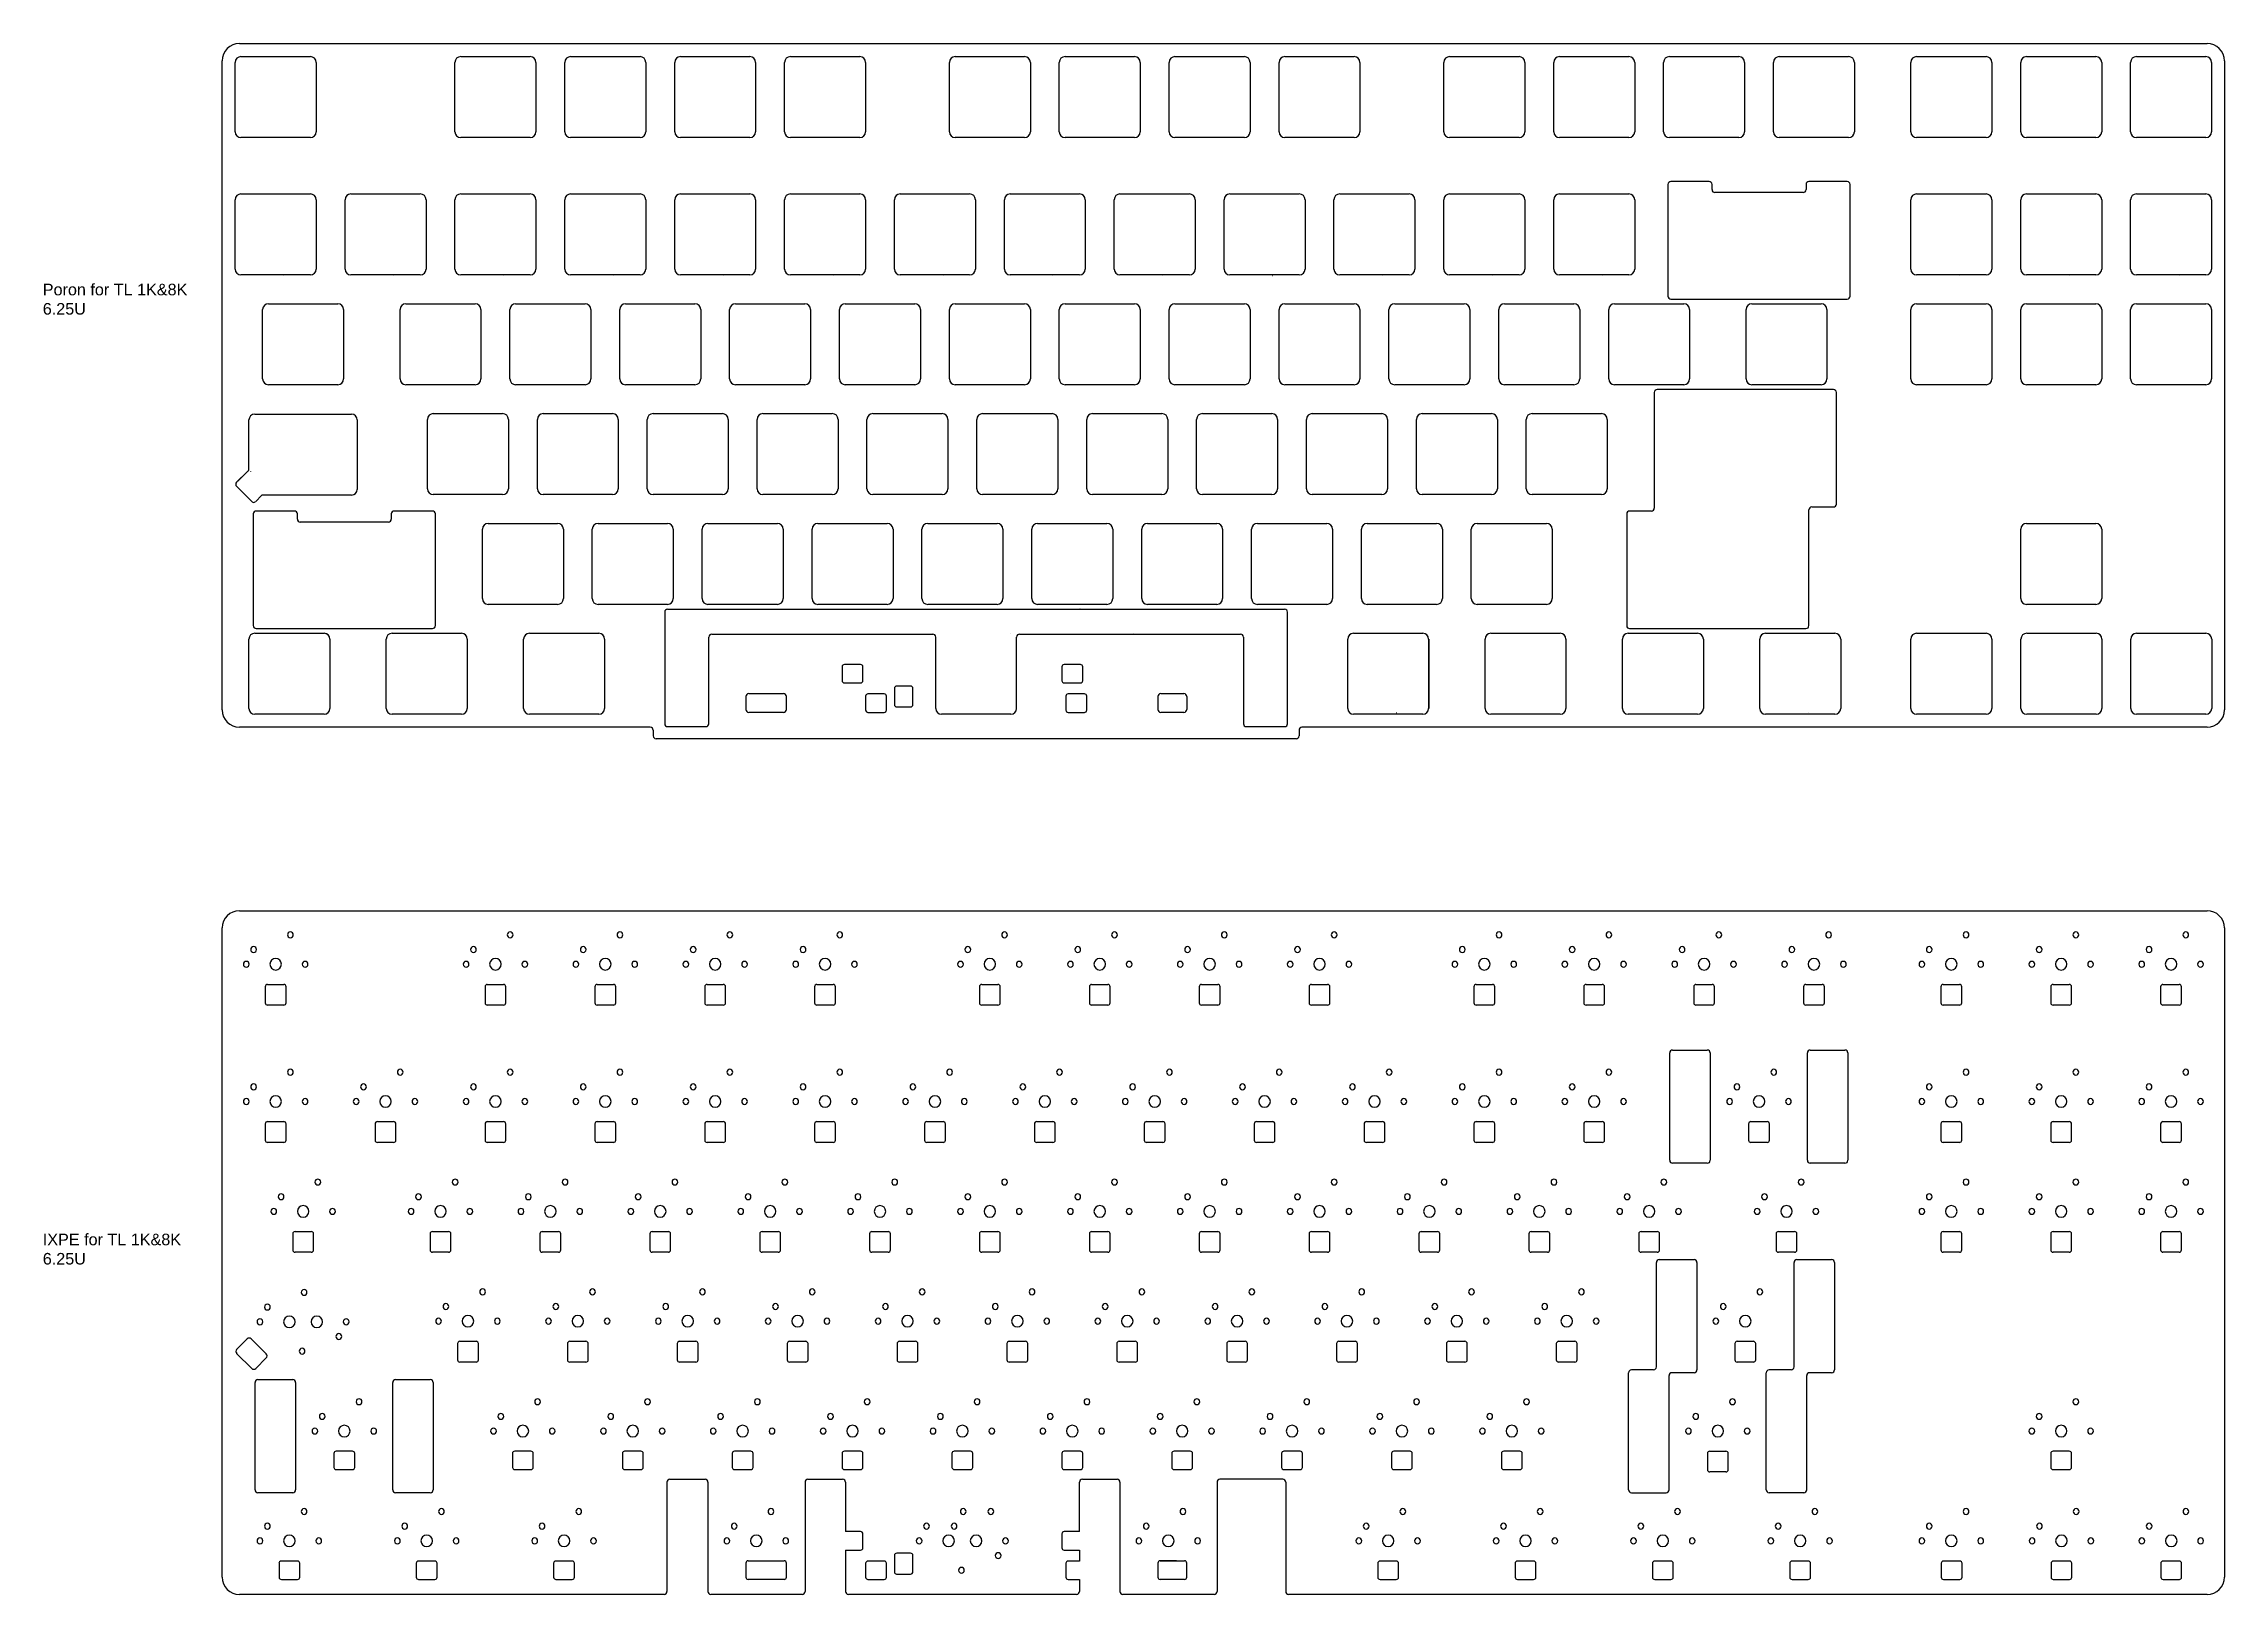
# Model space of a CAD drawing. Header units: millimetres. Extents: x -47 to 330, y -109 to 160.
import ezdxf

# ---------------------------------------------------------------- set-up
doc = ezdxf.new("R2010")
doc.units = ezdxf.units.MM
doc.header["$MEASUREMENT"] = 0
for name, color, linetype, true_color in [('01', 6, 'Continuous', 0xff00ff), ('26-IXPE', 7, 'Continuous', 0x6969e9), ('Board-Outline-Layer', 6, 'Continuous', 0xff00ff)]:
    doc.layers.add(name, color=color, linetype=linetype, true_color=true_color)
doc.styles.get("Standard").update_dxf_attribs({"font": 'arial.ttf'})

msp = doc.modelspace()

# ---------------------------------------------------------------- texts
at = {"layer": '01', "char_height": 2, "attachment_point": 1}
for s, insert in [('Poron for TL 1K&8K  6.25U', (-47.19, 118.2)), ('IXPE for TL 1K&8K  6.25U', (-47.19, -46.12))]:
    msp.add_mtext_dynamic_manual_height_columns(s, width=27.1539, gutter_width=1, heights=[0], dxfattribs=dict(at, insert=insert))

# ---------------------------------------------------------------- blocks, each defined once
blk = doc.blocks.new('*U1')
at = {"layer": '26-IXPE'}
for p, q in [((-1.8, 1.4), (-1.8, -1.4)), ((-1.4, 1.8), (1.4, 1.8)), ((1.8, -1.4), (1.8, 1.4)), ((1.4, -1.8), (-1.4, -1.8))]:
    blk.add_line(p, q, dxfattribs=at)
for centre, start, end in [((-1.4, 1.4), 90, 180), ((1.4, 1.4), 0, 90), ((-1.4, -1.4), 180, 270), ((1.4, -1.4), 270, 0)]:
    blk.add_arc(centre, 0.4, start, end, dxfattribs=at)
blk = doc.blocks.new('*U2')
at = {"layer": '26-IXPE', "color": 0, "linetype": 'ByBlock', "lineweight": -2, "transparency": 16777216}
for p in [(0, 0), (19, 0), (38, 0), (57, 0), (76, 0), (95, 0), (114, 0), (133, 0), (152, 0), (171, 0), (190, 0), (209, 0)]:
    blk.add_blockref('*U1', p, dxfattribs=at)
blk = doc.blocks.new('*U3')
at = {"layer": '26-IXPE'}
for p, q in [((-1.8, 1.4), (-1.8, -1.4)), ((-1.4, 1.8), (1.4, 1.8)), ((1.8, -1.4), (1.8, 1.4)), ((1.4, -1.8), (-1.4, -1.8))]:
    blk.add_line(p, q, dxfattribs=at)
for centre, start, end in [((-1.4, 1.4), 90, 180), ((1.4, 1.4), 0, 90), ((-1.4, -1.4), 180, 270), ((1.4, -1.4), 270, 0)]:
    blk.add_arc(centre, 0.4, start, end, dxfattribs=at)
blk = doc.blocks.new('*U4')
at = {"layer": '26-IXPE', "color": 0, "linetype": 'ByBlock', "lineweight": -2, "transparency": 16777216}
for p in [(0, 0), (19, 0), (38, 0), (57, 0), (76, 0), (95, 0), (114, 0), (133, 0), (152, 0), (171, 0), (190, 0)]:
    blk.add_blockref('*U3', p, dxfattribs=at)
blk = doc.blocks.new('*U5')
at = {"layer": '26-IXPE'}
for p, q in [((-1.8, 1.4), (-1.8, -1.4)), ((-1.4, 1.8), (1.4, 1.8)), ((1.8, -1.4), (1.8, 1.4)), ((1.4, -1.8), (-1.4, -1.8))]:
    blk.add_line(p, q, dxfattribs=at)
for centre, start, end in [((-1.4, 1.4), 90, 180), ((1.4, 1.4), 0, 90), ((-1.4, -1.4), 180, 270), ((1.4, -1.4), 270, 0)]:
    blk.add_arc(centre, 0.4, start, end, dxfattribs=at)
blk = doc.blocks.new('*U6')
at = {"layer": '26-IXPE', "color": 0, "linetype": 'ByBlock', "lineweight": -2, "transparency": 16777216}
for p in [(0, 0), (19, 0), (38, 0), (57, 0)]:
    blk.add_blockref('*U5', p, dxfattribs=at)
blk = doc.blocks.new('*U7')
at = {"layer": '26-IXPE'}
for p, q in [((-1.8, 1.4), (-1.8, -1.4)), ((-1.4, 1.8), (1.4, 1.8)), ((1.8, -1.4), (1.8, 1.4)), ((1.4, -1.8), (-1.4, -1.8))]:
    blk.add_line(p, q, dxfattribs=at)
for centre, start, end in [((-1.4, 1.4), 90, 180), ((1.4, 1.4), 0, 90), ((-1.4, -1.4), 180, 270), ((1.4, -1.4), 270, 0)]:
    blk.add_arc(centre, 0.4, start, end, dxfattribs=at)
blk = doc.blocks.new('*U8')
at = {"layer": '26-IXPE', "color": 0, "linetype": 'ByBlock', "lineweight": -2, "transparency": 16777216}
for p in [(0, 0), (19, 0), (38, 0), (57, 0)]:
    blk.add_blockref('*U7', p, dxfattribs=at)
blk = doc.blocks.new('*U9')
at = {"layer": '26-IXPE'}
for p, q in [((-1.8, 1.4), (-1.8, -1.4)), ((-1.4, 1.8), (1.4, 1.8)), ((1.8, -1.4), (1.8, 1.4)), ((1.4, -1.8), (-1.4, -1.8))]:
    blk.add_line(p, q, dxfattribs=at)
for centre, start, end in [((-1.4, 1.4), 90, 180), ((1.4, 1.4), 0, 90), ((-1.4, -1.4), 180, 270), ((1.4, -1.4), 270, 0)]:
    blk.add_arc(centre, 0.4, start, end, dxfattribs=at)
blk = doc.blocks.new('*U10')
at = {"layer": '26-IXPE', "color": 0, "linetype": 'ByBlock', "lineweight": -2, "transparency": 16777216}
for p in [(0, 0), (19, 0), (38, 0), (57, 0)]:
    blk.add_blockref('*U9', p, dxfattribs=at)
blk = doc.blocks.new('*U11')
at = {"layer": '26-IXPE'}
for p, q in [((-1.8, 1.4), (-1.8, -1.4)), ((-1.4, 1.8), (1.4, 1.8)), ((1.8, -1.4), (1.8, 1.4)), ((1.4, -1.8), (-1.4, -1.8))]:
    blk.add_line(p, q, dxfattribs=at)
for centre, start, end in [((-1.4, 1.4), 90, 180), ((1.4, 1.4), 0, 90), ((-1.4, -1.4), 180, 270), ((1.4, -1.4), 270, 0)]:
    blk.add_arc(centre, 0.4, start, end, dxfattribs=at)
blk = doc.blocks.new('*U12')
at = {"layer": '26-IXPE', "color": 0, "linetype": 'ByBlock', "lineweight": -2, "transparency": 16777216}
for p in [(0, 0), (19, 0), (38, 0)]:
    blk.add_blockref('*U11', p, dxfattribs=at)

# ---------------------------------------------------------------- linework, layer by layer
at = {"layer": '01'}
for p, q in [((-13.19, 159.74), (327.06, 159.74)), ((-16.18, 44.47), (-16.18, 156.76)), ((-16.18, 156.76), (-16.18, 156.76)), ((-13.92, 144.49), (-13.92, 156.49)), ((-13.92, 144.49), (-13.92, 156.49)), ((-13.92, 144.49), (-13.92, 156.49)), ((-13.92, 144.49), (-13.92, 156.49)), ((-12.92, 157.49), (-0.92, 157.49)), ((-12.92, 157.49), (-0.92, 157.49)), ((-12.92, 157.49), (-0.92, 157.49)), ((-12.92, 157.49), (-0.92, 157.49)), ((0.08, 156.49), (0.08, 144.49)), ((0.08, 156.49), (0.08, 144.49)), ((0.08, 156.49), (0.08, 144.49)), ((0.08, 156.49), (0.08, 144.49)), ((24.08, 144.49), (24.08, 156.49)), ((24.08, 144.49), (24.08, 156.49)), ((24.08, 144.49), (24.08, 156.49)), ((24.08, 144.49), (24.08, 156.49)), ((25.08, 157.49), (37.08, 157.49)), ((25.08, 157.49), (37.08, 157.49)), ((25.08, 157.49), (37.08, 157.49)), ((25.08, 157.49), (37.08, 157.49)), ((38.08, 156.49), (38.08, 144.49)), ((38.08, 156.49), (38.08, 144.49)), ((38.08, 156.49), (38.08, 144.49)), ((38.08, 156.49), (38.08, 144.49)), ((43.08, 144.49), (43.08, 156.49)), ((43.08, 144.49), (43.08, 156.49)), ((43.08, 144.49), (43.08, 156.49)), ((43.08, 144.49), (43.08, 156.49)), ((44.08, 157.49), (56.08, 157.49)), ((44.08, 157.49), (56.08, 157.49)), ((44.08, 157.49), (56.08, 157.49)), ((44.08, 157.49), (56.08, 157.49)), ((57.08, 156.49), (57.08, 144.49)), ((57.08, 156.49), (57.08, 144.49)), ((57.08, 156.49), (57.08, 144.49)), ((57.08, 156.49), (57.08, 144.49)), ((62.08, 144.49), (62.08, 156.49)), ((62.08, 144.49), (62.08, 156.49)), ((62.08, 144.49), (62.08, 156.49)), ((62.08, 144.49), (62.08, 156.49)), ((63.08, 157.49), (75.08, 157.49)), ((63.08, 157.49), (75.08, 157.49)), ((63.08, 157.49), (75.08, 157.49)), ((63.08, 157.49), (75.08, 157.49)), ((76.08, 156.49), (76.08, 144.49)), ((76.08, 156.49), (76.08, 144.49)), ((76.08, 156.49), (76.08, 144.49)), ((76.08, 156.49), (76.08, 144.49)), ((81.08, 144.49), (81.08, 156.49)), ((81.08, 144.49), (81.08, 156.49)), ((81.08, 144.49), (81.08, 156.49)), ((81.08, 144.49), (81.08, 156.49)), ((82.08, 157.49), (94.08, 157.49)), ((82.08, 157.49), (94.08, 157.49)), ((82.08, 157.49), (94.08, 157.49)), ((82.08, 157.49), (94.08, 157.49)), ((95.08, 156.49), (95.08, 144.49)), ((95.08, 156.49), (95.08, 144.49)), ((95.08, 156.49), (95.08, 144.49)), ((95.08, 156.49), (95.08, 144.49)), ((109.58, 144.49), (109.58, 156.49)), ((109.58, 144.49), (109.58, 156.49)), ((109.58, 144.49), (109.58, 156.49)), ((109.58, 144.49), (109.58, 156.49)), ((110.58, 157.49), (122.58, 157.49)), ((110.58, 157.49), (122.58, 157.49)), ((110.58, 157.49), (122.58, 157.49)), ((110.58, 157.49), (122.58, 157.49)), ((123.58, 156.49), (123.58, 144.49)), ((123.58, 156.49), (123.58, 144.49)), ((123.58, 156.49), (123.58, 144.49)), ((123.58, 156.49), (123.58, 144.49)), ((128.58, 144.49), (128.58, 156.49)), ((128.58, 156.49), (128.58, 156.49)), ((128.58, 144.49), (128.58, 156.49)), ((128.58, 156.49), (128.58, 156.49)), ((128.58, 144.49), (128.58, 156.49)), ((128.58, 156.49), (128.58, 156.49)), ((128.58, 144.49), (128.58, 156.49)), ((128.58, 156.49), (128.58, 156.49)), ((129.58, 157.49), (129.58, 157.49)), ((129.58, 157.49), (141.58, 157.49)), ((129.58, 157.49), (129.58, 157.49)), ((129.58, 157.49), (141.58, 157.49)), ((129.58, 157.49), (129.58, 157.49)), ((129.58, 157.49), (141.58, 157.49)), ((129.58, 157.49), (129.58, 157.49)), ((129.58, 157.49), (141.58, 157.49)), ((142.58, 156.49), (142.58, 144.49)), ((142.58, 156.49), (142.58, 144.49)), ((142.58, 156.49), (142.58, 144.49)), ((142.58, 156.49), (142.58, 144.49)), ((147.58, 144.49), (147.58, 156.49)), ((147.58, 144.49), (147.58, 156.49)), ((147.58, 144.49), (147.58, 156.49)), ((147.58, 144.49), (147.58, 156.49)), ((148.58, 157.49), (160.58, 157.49)), ((148.58, 157.49), (160.58, 157.49)), ((148.58, 157.49), (160.58, 157.49)), ((148.58, 157.49), (160.58, 157.49)), ((160.58, 157.49), (160.58, 157.49)), ((160.58, 157.49), (160.58, 157.49)), ((160.58, 157.49), (160.58, 157.49)), ((160.58, 157.49), (160.58, 157.49)), ((161.58, 156.49), (161.58, 144.49)), ((161.58, 156.49), (161.58, 144.49)), ((161.58, 156.49), (161.58, 144.49)), ((161.58, 156.49), (161.58, 144.49)), ((166.58, 144.49), (166.58, 156.49)), ((166.58, 144.49), (166.58, 156.49)), ((166.58, 144.49), (166.58, 156.49)), ((166.58, 144.49), (166.58, 156.49)), ((167.58, 157.49), (179.58, 157.49)), ((167.58, 157.49), (179.58, 157.49)), ((167.58, 157.49), (179.58, 157.49)), ((167.58, 157.49), (179.58, 157.49)), ((179.58, 157.49), (179.58, 157.49)), ((179.58, 157.49), (179.58, 157.49)), ((179.58, 157.49), (179.58, 157.49)), ((179.58, 157.49), (179.58, 157.49)), ((180.58, 156.49), (180.58, 144.49)), ((180.58, 156.49), (180.58, 144.49)), ((180.58, 156.49), (180.58, 144.49)), ((180.58, 156.49), (180.58, 144.49)), ((195.08, 144.49), (195.08, 156.49)), ((195.08, 156.49), (195.08, 156.49)), ((195.08, 144.49), (195.08, 156.49)), ((195.08, 156.49), (195.08, 156.49)), ((195.08, 144.49), (195.08, 156.49)), ((195.08, 156.49), (195.08, 156.49)), ((195.08, 144.49), (195.08, 156.49)), ((195.08, 156.49), (195.08, 156.49)), ((196.08, 157.49), (196.08, 157.49)), ((196.08, 157.49), (208.08, 157.49)), ((196.08, 157.49), (196.08, 157.49)), ((196.08, 157.49), (208.08, 157.49)), ((196.08, 157.49), (196.08, 157.49)), ((196.08, 157.49), (208.08, 157.49)), ((196.08, 157.49), (196.08, 157.49)), ((196.08, 157.49), (208.08, 157.49)), ((209.08, 156.49), (209.08, 144.49)), ((209.08, 156.49), (209.08, 144.49)), ((209.08, 156.49), (209.08, 144.49)), ((209.08, 156.49), (209.08, 144.49)), ((214.08, 144.49), (214.08, 156.49)), ((214.08, 156.49), (214.08, 156.49)), ((214.08, 144.49), (214.08, 156.49)), ((214.08, 156.49), (214.08, 156.49)), ((214.08, 144.49), (214.08, 156.49)), ((214.08, 156.49), (214.08, 156.49)), ((214.08, 144.49), (214.08, 156.49)), ((214.08, 156.49), (214.08, 156.49)), ((215.08, 157.49), (215.08, 157.49)), ((215.08, 157.49), (227.08, 157.49)), ((215.08, 157.49), (215.08, 157.49)), ((215.08, 157.49), (227.08, 157.49)), ((215.08, 157.49), (215.08, 157.49)), ((215.08, 157.49), (227.08, 157.49)), ((215.08, 157.49), (215.08, 157.49)), ((215.08, 157.49), (227.08, 157.49)), ((228.08, 156.49), (228.08, 144.49)), ((228.08, 156.49), (228.08, 144.49)), ((228.08, 156.49), (228.08, 144.49)), ((228.08, 156.49), (228.08, 144.49)), ((233.08, 144.49), (233.08, 156.49)), ((233.08, 144.49), (233.08, 156.49)), ((233.08, 144.49), (233.08, 156.49)), ((233.08, 144.49), (233.08, 156.49)), ((234.08, 157.49), (234.08, 157.49)), ((234.08, 157.49), (246.08, 157.49)), ((234.08, 157.49), (234.08, 157.49)), ((234.08, 157.49), (246.08, 157.49)), ((234.08, 157.49), (234.08, 157.49)), ((234.08, 157.49), (246.08, 157.49)), ((234.08, 157.49), (234.08, 157.49)), ((234.08, 157.49), (246.08, 157.49)), ((247.08, 156.49), (247.08, 144.49)), ((247.08, 156.49), (247.08, 144.49)), ((247.08, 156.49), (247.08, 144.49)), ((247.08, 156.49), (247.08, 144.49)), ((252.08, 144.49), (252.08, 156.49)), ((252.08, 144.49), (252.08, 156.49)), ((252.08, 144.49), (252.08, 156.49)), ((252.08, 144.49), (252.08, 156.49)), ((253.08, 157.49), (265.08, 157.49)), ((253.08, 157.49), (265.08, 157.49)), ((253.08, 157.49), (265.08, 157.49)), ((253.08, 157.49), (265.08, 157.49)), ((266.08, 156.49), (266.08, 144.49)), ((266.08, 156.49), (266.08, 144.49)), ((266.08, 156.49), (266.08, 144.49)), ((266.08, 156.49), (266.08, 144.49)), ((275.83, 144.49), (275.83, 156.49)), ((275.83, 144.49), (275.83, 156.49)), ((275.83, 144.49), (275.83, 156.49)), ((275.83, 144.49), (275.83, 156.49)), ((276.83, 157.49), (288.83, 157.49)), ((276.83, 157.49), (288.83, 157.49)), ((276.83, 157.49), (288.83, 157.49)), ((276.83, 157.49), (288.83, 157.49)), ((289.83, 156.49), (289.83, 144.49)), ((289.83, 156.49), (289.83, 144.49)), ((289.83, 156.49), (289.83, 144.49)), ((289.83, 156.49), (289.83, 144.49)), ((294.83, 144.49), (294.83, 156.49)), ((294.83, 144.49), (294.83, 156.49)), ((294.83, 144.49), (294.83, 156.49)), ((294.83, 144.49), (294.83, 156.49)), ((295.83, 157.49), (307.83, 157.49)), ((295.83, 157.49), (307.83, 157.49)), ((295.83, 157.49), (307.83, 157.49)), ((295.83, 157.49), (307.83, 157.49)), ((308.83, 156.49), (308.83, 144.49)), ((308.83, 156.49), (308.83, 144.49)), ((308.83, 156.49), (308.83, 144.49)), ((308.83, 156.49), (308.83, 144.49)), ((313.83, 144.49), (313.83, 156.49)), ((313.83, 144.49), (313.83, 156.49)), ((313.83, 144.49), (313.83, 156.49)), ((313.83, 144.49), (313.83, 156.49)), ((314.83, 157.49), (326.83, 157.49)), ((314.83, 157.49), (326.83, 157.49)), ((314.83, 157.49), (326.83, 157.49)), ((314.83, 157.49), (326.83, 157.49)), ((327.83, 156.49), (327.83, 144.49)), ((327.83, 156.49), (327.83, 144.49)), ((327.83, 156.49), (327.83, 144.49)), ((327.83, 156.49), (327.83, 144.49)), ((330.05, 156.76), (330.05, 44.47)), ((-0.92, 143.49), (-12.92, 143.49)), ((-0.92, 143.49), (-12.92, 143.49)), ((-0.92, 143.49), (-12.92, 143.49)), ((-0.92, 143.49), (-12.92, 143.49)), ((37.08, 143.49), (25.08, 143.49)), ((37.08, 143.49), (25.08, 143.49)), ((37.08, 143.49), (25.08, 143.49)), ((37.08, 143.49), (25.08, 143.49)), ((56.08, 143.49), (44.08, 143.49)), ((56.08, 143.49), (44.08, 143.49)), ((56.08, 143.49), (44.08, 143.49)), ((56.08, 143.49), (44.08, 143.49)), ((75.08, 143.49), (63.08, 143.49)), ((75.08, 143.49), (63.08, 143.49)), ((75.08, 143.49), (63.08, 143.49)), ((75.08, 143.49), (63.08, 143.49)), ((94.08, 143.49), (82.08, 143.49)), ((94.08, 143.49), (82.08, 143.49)), ((94.08, 143.49), (82.08, 143.49)), ((94.08, 143.49), (82.08, 143.49)), ((122.58, 143.49), (110.58, 143.49)), ((122.58, 143.49), (110.58, 143.49)), ((122.58, 143.49), (110.58, 143.49)), ((122.58, 143.49), (110.58, 143.49)), ((128.58, 144.49), (128.58, 144.49)), ((128.58, 144.49), (128.58, 144.49)), ((128.58, 144.49), (128.58, 144.49)), ((128.58, 144.49), (128.58, 144.49)), ((141.58, 143.49), (129.58, 143.49)), ((129.58, 143.49), (129.58, 143.49)), ((141.58, 143.49), (129.58, 143.49)), ((129.58, 143.49), (129.58, 143.49)), ((141.58, 143.49), (129.58, 143.49)), ((129.58, 143.49), (129.58, 143.49)), ((141.58, 143.49), (129.58, 143.49)), ((129.58, 143.49), (129.58, 143.49)), ((160.58, 143.49), (148.58, 143.49)), ((160.58, 143.49), (148.58, 143.49)), ((160.58, 143.49), (148.58, 143.49)), ((160.58, 143.49), (148.58, 143.49)), ((160.58, 143.49), (160.58, 143.49)), ((160.58, 143.49), (160.58, 143.49)), ((160.58, 143.49), (160.58, 143.49)), ((160.58, 143.49), (160.58, 143.49)), ((161.58, 144.49), (161.58, 144.49)), ((161.58, 144.49), (161.58, 144.49)), ((161.58, 144.49), (161.58, 144.49)), ((161.58, 144.49), (161.58, 144.49)), ((179.58, 143.49), (167.58, 143.49)), ((179.58, 143.49), (167.58, 143.49)), ((179.58, 143.49), (167.58, 143.49)), ((179.58, 143.49), (167.58, 143.49)), ((179.58, 143.49), (179.58, 143.49)), ((179.58, 143.49), (179.58, 143.49)), ((179.58, 143.49), (179.58, 143.49)), ((179.58, 143.49), (179.58, 143.49)), ((180.58, 144.49), (180.58, 144.49)), ((180.58, 144.49), (180.58, 144.49)), ((180.58, 144.49), (180.58, 144.49)), ((180.58, 144.49), (180.58, 144.49)), ((195.08, 144.49), (195.08, 144.49)), ((195.08, 144.49), (195.08, 144.49)), ((195.08, 144.49), (195.08, 144.49)), ((195.08, 144.49), (195.08, 144.49)), ((208.08, 143.49), (196.08, 143.49)), ((196.08, 143.49), (196.08, 143.49)), ((208.08, 143.49), (196.08, 143.49)), ((196.08, 143.49), (196.08, 143.49)), ((208.08, 143.49), (196.08, 143.49)), ((196.08, 143.49), (196.08, 143.49)), ((208.08, 143.49), (196.08, 143.49)), ((196.08, 143.49), (196.08, 143.49)), ((214.08, 144.49), (214.08, 144.49)), ((214.08, 144.49), (214.08, 144.49)), ((214.08, 144.49), (214.08, 144.49)), ((214.08, 144.49), (214.08, 144.49)), ((227.08, 143.49), (215.08, 143.49)), ((215.08, 143.49), (215.08, 143.49)), ((227.08, 143.49), (215.08, 143.49)), ((215.08, 143.49), (215.08, 143.49)), ((227.08, 143.49), (215.08, 143.49)), ((215.08, 143.49), (215.08, 143.49)), ((227.08, 143.49), (215.08, 143.49)), ((215.08, 143.49), (215.08, 143.49)), ((246.08, 143.49), (234.08, 143.49)), ((234.08, 143.49), (234.08, 143.49)), ((246.08, 143.49), (234.08, 143.49)), ((234.08, 143.49), (234.08, 143.49)), ((246.08, 143.49), (234.08, 143.49)), ((234.08, 143.49), (234.08, 143.49)), ((246.08, 143.49), (234.08, 143.49)), ((234.08, 143.49), (234.08, 143.49)), ((265.08, 143.49), (253.08, 143.49)), ((265.08, 143.49), (253.08, 143.49)), ((265.08, 143.49), (253.08, 143.49)), ((265.08, 143.49), (253.08, 143.49)), ((288.83, 143.49), (276.83, 143.49)), ((288.83, 143.49), (276.83, 143.49)), ((288.83, 143.49), (276.83, 143.49)), ((288.83, 143.49), (276.83, 143.49)), ((307.83, 143.49), (295.83, 143.49)), ((307.83, 143.49), (295.83, 143.49)), ((307.83, 143.49), (295.83, 143.49)), ((307.83, 143.49), (295.83, 143.49)), ((326.83, 143.49), (314.83, 143.49)), ((326.83, 143.49), (314.83, 143.49)), ((326.83, 143.49), (314.83, 143.49)), ((326.83, 143.49), (314.83, 143.49)), ((240.95, 135.88), (234.33, 135.88)), ((240.95, 135.88), (234.33, 135.88)), ((240.95, 135.88), (234.33, 135.88)), ((240.95, 135.88), (234.33, 135.88)), ((264.83, 135.88), (258.21, 135.88)), ((264.83, 135.88), (258.21, 135.88)), ((264.83, 135.88), (258.21, 135.88)), ((264.83, 135.88), (258.21, 135.88)), ((-13.92, 120.74), (-13.92, 132.74)), ((-13.92, 120.74), (-13.92, 132.74)), ((-13.92, 120.74), (-13.92, 132.74)), ((-13.92, 120.74), (-13.92, 132.74)), ((-12.92, 133.74), (-0.92, 133.74)), ((-12.92, 133.74), (-0.92, 133.74)), ((-12.92, 133.74), (-0.92, 133.74)), ((-12.92, 133.74), (-0.92, 133.74)), ((0.08, 132.74), (0.08, 120.74)), ((0.08, 132.74), (0.08, 120.74)), ((0.08, 132.74), (0.08, 120.74)), ((0.08, 132.74), (0.08, 120.74)), ((5.08, 120.74), (5.08, 132.74)), ((5.08, 120.74), (5.08, 132.74)), ((5.08, 120.74), (5.08, 132.74)), ((5.08, 120.74), (5.08, 132.74)), ((6.08, 133.74), (18.08, 133.74)), ((6.08, 133.74), (18.08, 133.74)), ((6.08, 133.74), (18.08, 133.74)), ((6.08, 133.74), (18.08, 133.74)), ((19.08, 132.74), (19.08, 120.74)), ((19.08, 132.74), (19.08, 120.74)), ((19.08, 132.74), (19.08, 120.74)), ((19.08, 132.74), (19.08, 120.74)), ((24.08, 120.74), (24.08, 132.74)), ((24.08, 120.74), (24.08, 132.74)), ((24.08, 120.74), (24.08, 132.74)), ((24.08, 120.74), (24.08, 132.74)), ((25.08, 133.74), (37.08, 133.74)), ((25.08, 133.74), (37.08, 133.74)), ((25.08, 133.74), (37.08, 133.74)), ((25.08, 133.74), (37.08, 133.74)), ((38.08, 132.74), (38.08, 120.74)), ((38.08, 132.74), (38.08, 120.74)), ((38.08, 132.74), (38.08, 120.74)), ((38.08, 132.74), (38.08, 120.74)), ((43.08, 120.74), (43.08, 132.74)), ((43.08, 120.74), (43.08, 132.74)), ((43.08, 120.74), (43.08, 132.74)), ((43.08, 120.74), (43.08, 132.74)), ((44.08, 133.74), (56.08, 133.74)), ((44.08, 133.74), (56.08, 133.74)), ((44.08, 133.74), (56.08, 133.74)), ((44.08, 133.74), (56.08, 133.74)), ((57.08, 132.74), (57.08, 120.74)), ((57.08, 132.74), (57.08, 120.74)), ((57.08, 132.74), (57.08, 120.74)), ((57.08, 132.74), (57.08, 120.74)), ((62.08, 120.74), (62.08, 132.74)), ((62.08, 120.74), (62.08, 132.74)), ((62.08, 120.74), (62.08, 132.74)), ((62.08, 120.74), (62.08, 132.74)), ((63.08, 133.74), (75.08, 133.74)), ((63.08, 133.74), (75.08, 133.74)), ((63.08, 133.74), (75.08, 133.74)), ((63.08, 133.74), (75.08, 133.74)), ((76.08, 132.74), (76.08, 120.74)), ((76.08, 132.74), (76.08, 120.74)), ((76.08, 132.74), (76.08, 120.74)), ((76.08, 132.74), (76.08, 120.74)), ((81.08, 120.74), (81.08, 132.74)), ((81.08, 120.74), (81.08, 132.74)), ((81.08, 120.74), (81.08, 132.74)), ((81.08, 120.74), (81.08, 132.74)), ((82.08, 133.74), (94.08, 133.74)), ((82.08, 133.74), (94.08, 133.74)), ((82.08, 133.74), (94.08, 133.74)), ((82.08, 133.74), (94.08, 133.74)), ((95.08, 132.74), (95.08, 120.74)), ((95.08, 132.74), (95.08, 120.74)), ((95.08, 132.74), (95.08, 120.74)), ((95.08, 132.74), (95.08, 120.74)), ((100.08, 120.74), (100.08, 132.74)), ((100.08, 120.74), (100.08, 132.74)), ((100.08, 120.74), (100.08, 132.74)), ((100.08, 120.74), (100.08, 132.74)), ((101.08, 133.74), (113.08, 133.74)), ((101.08, 133.74), (113.08, 133.74)), ((101.08, 133.74), (113.08, 133.74)), ((101.08, 133.74), (113.08, 133.74)), ((114.08, 132.74), (114.08, 120.74)), ((114.08, 132.74), (114.08, 120.74)), ((114.08, 132.74), (114.08, 120.74)), ((114.08, 132.74), (114.08, 120.74)), ((119.08, 120.74), (119.08, 132.74)), ((119.08, 120.74), (119.08, 132.74)), ((119.08, 120.74), (119.08, 132.74)), ((119.08, 120.74), (119.08, 132.74)), ((120.08, 133.74), (132.08, 133.74)), ((120.08, 133.74), (132.08, 133.74)), ((120.08, 133.74), (132.08, 133.74)), ((120.08, 133.74), (132.08, 133.74)), ((132.08, 133.74), (132.08, 133.74)), ((132.08, 133.74), (132.08, 133.74)), ((132.08, 133.74), (132.08, 133.74)), ((132.08, 133.74), (132.08, 133.74)), ((133.08, 132.74), (133.08, 120.74)), ((133.08, 132.74), (133.08, 120.74)), ((133.08, 132.74), (133.08, 120.74)), ((133.08, 132.74), (133.08, 120.74)), ((138.08, 120.74), (138.08, 132.74)), ((138.08, 132.74), (138.08, 132.74)), ((138.08, 120.74), (138.08, 132.74)), ((138.08, 132.74), (138.08, 132.74)), ((138.08, 120.74), (138.08, 132.74)), ((138.08, 132.74), (138.08, 132.74)), ((138.08, 120.74), (138.08, 132.74)), ((138.08, 132.74), (138.08, 132.74)), ((139.08, 133.74), (139.08, 133.74)), ((139.08, 133.74), (151.08, 133.74)), ((139.08, 133.74), (139.08, 133.74)), ((139.08, 133.74), (151.08, 133.74)), ((139.08, 133.74), (139.08, 133.74)), ((139.08, 133.74), (151.08, 133.74)), ((139.08, 133.74), (139.08, 133.74)), ((139.08, 133.74), (151.08, 133.74)), ((152.08, 132.74), (152.08, 120.74)), ((152.08, 132.74), (152.08, 120.74)), ((152.08, 132.74), (152.08, 120.74)), ((152.08, 132.74), (152.08, 120.74)), ((157.08, 120.74), (157.08, 132.74)), ((157.08, 120.74), (157.08, 132.74)), ((157.08, 120.74), (157.08, 132.74)), ((157.08, 120.74), (157.08, 132.74)), ((158.08, 133.74), (170.08, 133.74)), ((158.08, 133.74), (170.08, 133.74)), ((158.08, 133.74), (170.08, 133.74)), ((158.08, 133.74), (170.08, 133.74)), ((170.08, 133.74), (170.08, 133.74)), ((170.08, 133.74), (170.08, 133.74)), ((170.08, 133.74), (170.08, 133.74)), ((170.08, 133.74), (170.08, 133.74)), ((171.08, 132.74), (171.08, 120.74)), ((171.08, 132.74), (171.08, 120.74)), ((171.08, 132.74), (171.08, 120.74)), ((171.08, 132.74), (171.08, 120.74)), ((176.08, 120.74), (176.08, 132.74)), ((176.08, 132.74), (176.08, 132.74)), ((176.08, 120.74), (176.08, 132.74)), ((176.08, 132.74), (176.08, 132.74)), ((176.08, 120.74), (176.08, 132.74)), ((176.08, 132.74), (176.08, 132.74)), ((176.08, 120.74), (176.08, 132.74)), ((176.08, 132.74), (176.08, 132.74)), ((177.08, 133.74), (177.08, 133.74)), ((177.08, 133.74), (189.08, 133.74)), ((177.08, 133.74), (177.08, 133.74)), ((177.08, 133.74), (189.08, 133.74)), ((177.08, 133.74), (177.08, 133.74)), ((177.08, 133.74), (189.08, 133.74)), ((177.08, 133.74), (177.08, 133.74)), ((177.08, 133.74), (189.08, 133.74)), ((190.08, 132.74), (190.08, 120.74)), ((190.08, 132.74), (190.08, 120.74)), ((190.08, 132.74), (190.08, 120.74)), ((190.08, 132.74), (190.08, 120.74)), ((195.08, 120.74), (195.08, 132.74)), ((195.08, 132.74), (195.08, 132.74)), ((195.08, 120.74), (195.08, 132.74)), ((195.08, 132.74), (195.08, 132.74)), ((195.08, 120.74), (195.08, 132.74)), ((195.08, 132.74), (195.08, 132.74)), ((195.08, 120.74), (195.08, 132.74)), ((195.08, 132.74), (195.08, 132.74)), ((196.08, 133.74), (196.08, 133.74)), ((196.08, 133.74), (208.08, 133.74)), ((196.08, 133.74), (196.08, 133.74)), ((196.08, 133.74), (208.08, 133.74)), ((196.08, 133.74), (196.08, 133.74)), ((196.08, 133.74), (208.08, 133.74)), ((196.08, 133.74), (196.08, 133.74)), ((196.08, 133.74), (208.08, 133.74)), ((209.08, 132.74), (209.08, 120.74)), ((209.08, 132.74), (209.08, 120.74)), ((209.08, 132.74), (209.08, 120.74)), ((209.08, 132.74), (209.08, 120.74)), ((214.08, 120.74), (214.08, 132.74)), ((214.08, 132.74), (214.08, 132.74)), ((214.08, 120.74), (214.08, 132.74)), ((214.08, 132.74), (214.08, 132.74)), ((214.08, 120.74), (214.08, 132.74)), ((214.08, 132.74), (214.08, 132.74)), ((214.08, 120.74), (214.08, 132.74)), ((214.08, 132.74), (214.08, 132.74)), ((215.08, 133.74), (215.08, 133.74)), ((215.08, 133.74), (227.08, 133.74)), ((215.08, 133.74), (215.08, 133.74)), ((215.08, 133.74), (227.08, 133.74)), ((215.08, 133.74), (215.08, 133.74)), ((215.08, 133.74), (227.08, 133.74)), ((215.08, 133.74), (215.08, 133.74)), ((215.08, 133.74), (227.08, 133.74)), ((228.08, 132.74), (228.08, 120.74)), ((228.08, 132.74), (228.08, 120.74)), ((228.08, 132.74), (228.08, 120.74)), ((228.08, 132.74), (228.08, 120.74)), ((233.83, 135.38), (233.83, 116.06)), ((233.83, 135.38), (233.83, 116.06)), ((233.83, 135.38), (233.83, 116.06)), ((233.83, 135.38), (233.83, 116.06)), ((241.45, 134.48), (241.45, 135.38)), ((241.45, 134.48), (241.45, 135.38)), ((241.45, 134.48), (241.45, 135.38)), ((241.45, 134.48), (241.45, 135.38)), ((241.45, 134.48), (241.45, 134.48)), ((241.45, 134.48), (241.45, 134.48)), ((241.45, 134.48), (241.45, 134.48)), ((241.45, 134.48), (241.45, 134.48)), ((257.21, 133.98), (241.95, 133.98)), ((257.21, 133.98), (241.95, 133.98)), ((257.21, 133.98), (241.95, 133.98)), ((257.21, 133.98), (241.95, 133.98)), ((257.71, 135.38), (257.71, 135.38)), ((257.71, 135.38), (257.71, 134.48)), ((257.71, 135.38), (257.71, 135.38)), ((257.71, 135.38), (257.71, 134.48)), ((257.71, 135.38), (257.71, 135.38)), ((257.71, 135.38), (257.71, 134.48)), ((257.71, 135.38), (257.71, 135.38)), ((257.71, 135.38), (257.71, 134.48)), ((265.33, 116.06), (265.33, 135.38)), ((265.33, 135.38), (265.33, 135.38)), ((265.33, 116.06), (265.33, 135.38)), ((265.33, 135.38), (265.33, 135.38)), ((265.33, 116.06), (265.33, 135.38)), ((265.33, 135.38), (265.33, 135.38)), ((265.33, 116.06), (265.33, 135.38)), ((265.33, 135.38), (265.33, 135.38)), ((275.83, 120.74), (275.83, 132.74)), ((275.83, 120.74), (275.83, 132.74)), ((275.83, 120.74), (275.83, 132.74)), ((275.83, 120.74), (275.83, 132.74)), ((276.83, 133.74), (288.83, 133.74)), ((276.83, 133.74), (288.83, 133.74)), ((276.83, 133.74), (288.83, 133.74)), ((276.83, 133.74), (288.83, 133.74)), ((289.83, 132.74), (289.83, 120.74)), ((289.83, 132.74), (289.83, 120.74)), ((289.83, 132.74), (289.83, 120.74)), ((289.83, 132.74), (289.83, 120.74)), ((294.83, 120.74), (294.83, 132.74)), ((294.83, 120.74), (294.83, 132.74)), ((294.83, 120.74), (294.83, 132.74)), ((294.83, 120.74), (294.83, 132.74)), ((295.83, 133.74), (307.83, 133.74)), ((295.83, 133.74), (307.83, 133.74)), ((295.83, 133.74), (307.83, 133.74)), ((295.83, 133.74), (307.83, 133.74)), ((308.83, 132.74), (308.83, 120.74)), ((308.83, 132.74), (308.83, 120.74)), ((308.83, 132.74), (308.83, 120.74)), ((308.83, 132.74), (308.83, 120.74)), ((313.83, 120.74), (313.83, 132.74)), ((313.83, 120.74), (313.83, 132.74)), ((313.83, 120.74), (313.83, 132.74)), ((313.83, 120.74), (313.83, 132.74)), ((314.83, 133.74), (326.83, 133.74)), ((314.83, 133.74), (326.83, 133.74)), ((314.83, 133.74), (326.83, 133.74)), ((314.83, 133.74), (326.83, 133.74)), ((327.83, 132.74), (327.83, 120.74)), ((327.83, 132.74), (327.83, 120.74)), ((327.83, 132.74), (327.83, 120.74)), ((327.83, 132.74), (327.83, 120.74)), ((133.08, 120.74), (133.08, 120.74)), ((133.08, 120.74), (133.08, 120.74)), ((133.08, 120.74), (133.08, 120.74)), ((133.08, 120.74), (133.08, 120.74)), ((138.08, 120.74), (138.08, 120.74)), ((138.08, 120.74), (138.08, 120.74)), ((138.08, 120.74), (138.08, 120.74)), ((138.08, 120.74), (138.08, 120.74)), ((171.08, 120.74), (171.08, 120.74)), ((171.08, 120.74), (171.08, 120.74)), ((171.08, 120.74), (171.08, 120.74)), ((171.08, 120.74), (171.08, 120.74)), ((176.08, 120.74), (176.08, 120.74)), ((176.08, 120.74), (176.08, 120.74)), ((176.08, 120.74), (176.08, 120.74)), ((176.08, 120.74), (176.08, 120.74)), ((195.08, 120.74), (195.08, 120.74)), ((195.08, 120.74), (195.08, 120.74)), ((195.08, 120.74), (195.08, 120.74)), ((195.08, 120.74), (195.08, 120.74)), ((214.08, 120.74), (214.08, 120.74)), ((214.08, 120.74), (214.08, 120.74)), ((214.08, 120.74), (214.08, 120.74)), ((214.08, 120.74), (214.08, 120.74)), ((-0.92, 119.74), (-12.92, 119.74)), ((-0.92, 119.74), (-12.92, 119.74)), ((-0.92, 119.74), (-12.92, 119.74)), ((-0.92, 119.74), (-12.92, 119.74)), ((18.08, 119.74), (6.08, 119.74)), ((18.08, 119.74), (6.08, 119.74)), ((18.08, 119.74), (6.08, 119.74)), ((18.08, 119.74), (6.08, 119.74)), ((37.08, 119.74), (25.08, 119.74)), ((37.08, 119.74), (25.08, 119.74)), ((37.08, 119.74), (25.08, 119.74)), ((37.08, 119.74), (25.08, 119.74)), ((56.08, 119.74), (44.08, 119.74)), ((56.08, 119.74), (44.08, 119.74)), ((56.08, 119.74), (44.08, 119.74)), ((56.08, 119.74), (44.08, 119.74)), ((75.08, 119.74), (63.08, 119.74)), ((75.08, 119.74), (63.08, 119.74)), ((75.08, 119.74), (63.08, 119.74)), ((75.08, 119.74), (63.08, 119.74)), ((94.08, 119.74), (82.08, 119.74)), ((94.08, 119.74), (82.08, 119.74)), ((94.08, 119.74), (82.08, 119.74)), ((94.08, 119.74), (82.08, 119.74)), ((113.08, 119.74), (101.08, 119.74)), ((113.08, 119.74), (101.08, 119.74)), ((113.08, 119.74), (101.08, 119.74)), ((113.08, 119.74), (101.08, 119.74)), ((132.08, 119.74), (120.08, 119.74)), ((132.08, 119.74), (120.08, 119.74)), ((132.08, 119.74), (120.08, 119.74)), ((132.08, 119.74), (120.08, 119.74)), ((132.08, 119.74), (132.08, 119.74)), ((132.08, 119.74), (132.08, 119.74)), ((132.08, 119.74), (132.08, 119.74)), ((132.08, 119.74), (132.08, 119.74)), ((151.08, 119.74), (139.08, 119.74)), ((139.08, 119.74), (139.08, 119.74)), ((151.08, 119.74), (139.08, 119.74)), ((139.08, 119.74), (139.08, 119.74)), ((151.08, 119.74), (139.08, 119.74)), ((139.08, 119.74), (139.08, 119.74)), ((151.08, 119.74), (139.08, 119.74)), ((139.08, 119.74), (139.08, 119.74)), ((170.08, 119.74), (158.08, 119.74)), ((170.08, 119.74), (158.08, 119.74)), ((170.08, 119.74), (158.08, 119.74)), ((170.08, 119.74), (158.08, 119.74)), ((170.08, 119.74), (170.08, 119.74)), ((170.08, 119.74), (170.08, 119.74)), ((170.08, 119.74), (170.08, 119.74)), ((170.08, 119.74), (170.08, 119.74)), ((189.08, 119.74), (177.08, 119.74)), ((177.08, 119.74), (177.08, 119.74)), ((189.08, 119.74), (177.08, 119.74)), ((177.08, 119.74), (177.08, 119.74)), ((189.08, 119.74), (177.08, 119.74)), ((177.08, 119.74), (177.08, 119.74)), ((189.08, 119.74), (177.08, 119.74)), ((177.08, 119.74), (177.08, 119.74)), ((208.08, 119.74), (196.08, 119.74)), ((196.08, 119.74), (196.08, 119.74)), ((208.08, 119.74), (196.08, 119.74)), ((196.08, 119.74), (196.08, 119.74)), ((208.08, 119.74), (196.08, 119.74)), ((196.08, 119.74), (196.08, 119.74)), ((208.08, 119.74), (196.08, 119.74)), ((196.08, 119.74), (196.08, 119.74)), ((227.08, 119.74), (215.08, 119.74)), ((215.08, 119.74), (215.08, 119.74)), ((227.08, 119.74), (215.08, 119.74)), ((215.08, 119.74), (215.08, 119.74)), ((227.08, 119.74), (215.08, 119.74)), ((215.08, 119.74), (215.08, 119.74)), ((227.08, 119.74), (215.08, 119.74)), ((215.08, 119.74), (215.08, 119.74)), ((288.83, 119.74), (276.83, 119.74)), ((288.83, 119.74), (276.83, 119.74)), ((288.83, 119.74), (276.83, 119.74)), ((288.83, 119.74), (276.83, 119.74)), ((307.83, 119.74), (295.83, 119.74)), ((307.83, 119.74), (295.83, 119.74)), ((307.83, 119.74), (295.83, 119.74)), ((307.83, 119.74), (295.83, 119.74)), ((326.83, 119.74), (314.83, 119.74)), ((326.83, 119.74), (314.83, 119.74)), ((326.83, 119.74), (314.83, 119.74)), ((326.83, 119.74), (314.83, 119.74)), ((-9.17, 101.74), (-9.17, 113.74)), ((-9.17, 101.74), (-9.17, 113.74)), ((-9.17, 101.74), (-9.17, 113.74)), ((-9.17, 101.74), (-9.17, 113.74)), ((-8.17, 114.74), (3.83, 114.74)), ((-8.17, 114.74), (3.83, 114.74)), ((-8.17, 114.74), (3.83, 114.74)), ((-8.17, 114.74), (3.83, 114.74)), ((4.83, 113.74), (4.83, 101.74)), ((4.83, 113.74), (4.83, 101.74)), ((4.83, 113.74), (4.83, 101.74)), ((4.83, 113.74), (4.83, 101.74)), ((14.58, 101.74), (14.58, 113.74)), ((14.58, 101.74), (14.58, 113.74)), ((14.58, 101.74), (14.58, 113.74)), ((14.58, 101.74), (14.58, 113.74)), ((15.58, 114.74), (27.58, 114.74)), ((15.58, 114.74), (27.58, 114.74)), ((15.58, 114.74), (27.58, 114.74)), ((15.58, 114.74), (27.58, 114.74)), ((28.58, 113.74), (28.58, 101.74)), ((28.58, 113.74), (28.58, 101.74)), ((28.58, 113.74), (28.58, 101.74)), ((28.58, 113.74), (28.58, 101.74)), ((33.58, 101.74), (33.58, 113.74)), ((33.58, 101.74), (33.58, 113.74)), ((33.58, 101.74), (33.58, 113.74)), ((33.58, 101.74), (33.58, 113.74)), ((34.58, 114.74), (46.58, 114.74)), ((34.58, 114.74), (46.58, 114.74)), ((34.58, 114.74), (46.58, 114.74)), ((34.58, 114.74), (46.58, 114.74)), ((47.58, 113.74), (47.58, 101.74)), ((47.58, 113.74), (47.58, 101.74)), ((47.58, 113.74), (47.58, 101.74)), ((47.58, 113.74), (47.58, 101.74)), ((52.58, 101.74), (52.58, 113.74)), ((52.58, 101.74), (52.58, 113.74)), ((52.58, 101.74), (52.58, 113.74)), ((52.58, 101.74), (52.58, 113.74)), ((53.58, 114.74), (65.58, 114.74)), ((53.58, 114.74), (65.58, 114.74)), ((53.58, 114.74), (65.58, 114.74)), ((53.58, 114.74), (65.58, 114.74)), ((66.58, 113.74), (66.58, 101.74)), ((66.58, 113.74), (66.58, 101.74)), ((66.58, 113.74), (66.58, 101.74)), ((66.58, 113.74), (66.58, 101.74)), ((71.58, 101.74), (71.58, 113.74)), ((71.58, 101.74), (71.58, 113.74)), ((71.58, 101.74), (71.58, 113.74)), ((71.58, 101.74), (71.58, 113.74)), ((72.58, 114.74), (84.58, 114.74)), ((72.58, 114.74), (84.58, 114.74)), ((72.58, 114.74), (84.58, 114.74)), ((72.58, 114.74), (84.58, 114.74)), ((85.58, 113.74), (85.58, 101.74)), ((85.58, 113.74), (85.58, 101.74)), ((85.58, 113.74), (85.58, 101.74)), ((85.58, 113.74), (85.58, 101.74)), ((90.58, 101.74), (90.58, 113.74)), ((90.58, 101.74), (90.58, 113.74)), ((90.58, 101.74), (90.58, 113.74)), ((90.58, 101.74), (90.58, 113.74)), ((91.58, 114.74), (103.58, 114.74)), ((91.58, 114.74), (103.58, 114.74)), ((91.58, 114.74), (103.58, 114.74)), ((91.58, 114.74), (103.58, 114.74)), ((104.58, 113.74), (104.58, 101.74)), ((104.58, 113.74), (104.58, 101.74)), ((104.58, 113.74), (104.58, 101.74)), ((104.58, 113.74), (104.58, 101.74)), ((109.58, 101.74), (109.58, 113.74)), ((109.58, 101.74), (109.58, 113.74)), ((109.58, 101.74), (109.58, 113.74)), ((109.58, 101.74), (109.58, 113.74)), ((110.58, 114.74), (122.58, 114.74)), ((110.58, 114.74), (122.58, 114.74)), ((110.58, 114.74), (122.58, 114.74)), ((110.58, 114.74), (122.58, 114.74)), ((123.58, 113.74), (123.58, 101.74)), ((123.58, 113.74), (123.58, 101.74)), ((123.58, 113.74), (123.58, 101.74)), ((123.58, 113.74), (123.58, 101.74)), ((128.58, 101.74), (128.58, 113.74)), ((128.58, 113.74), (128.58, 113.74)), ((128.58, 101.74), (128.58, 113.74)), ((128.58, 113.74), (128.58, 113.74)), ((128.58, 101.74), (128.58, 113.74)), ((128.58, 113.74), (128.58, 113.74)), ((128.58, 101.74), (128.58, 113.74)), ((128.58, 113.74), (128.58, 113.74)), ((129.58, 114.74), (129.58, 114.74)), ((129.58, 114.74), (141.58, 114.74)), ((129.58, 114.74), (129.58, 114.74)), ((129.58, 114.74), (141.58, 114.74)), ((129.58, 114.74), (129.58, 114.74)), ((129.58, 114.74), (141.58, 114.74)), ((129.58, 114.74), (129.58, 114.74)), ((129.58, 114.74), (141.58, 114.74)), ((142.58, 113.74), (142.58, 101.74)), ((142.58, 113.74), (142.58, 101.74)), ((142.58, 113.74), (142.58, 101.74)), ((142.58, 113.74), (142.58, 101.74)), ((147.58, 101.74), (147.58, 113.74)), ((147.58, 101.74), (147.58, 113.74)), ((147.58, 101.74), (147.58, 113.74)), ((147.58, 101.74), (147.58, 113.74)), ((148.58, 114.74), (160.58, 114.74)), ((148.58, 114.74), (160.58, 114.74)), ((148.58, 114.74), (160.58, 114.74)), ((148.58, 114.74), (160.58, 114.74)), ((160.58, 114.74), (160.58, 114.74)), ((160.58, 114.74), (160.58, 114.74)), ((160.58, 114.74), (160.58, 114.74)), ((160.58, 114.74), (160.58, 114.74)), ((161.58, 113.74), (161.58, 101.74)), ((161.58, 113.74), (161.58, 101.74)), ((161.58, 113.74), (161.58, 101.74)), ((161.58, 113.74), (161.58, 101.74)), ((166.58, 101.74), (166.58, 113.74)), ((166.58, 101.74), (166.58, 113.74)), ((166.58, 101.74), (166.58, 113.74)), ((166.58, 101.74), (166.58, 113.74)), ((167.58, 114.74), (179.58, 114.74)), ((167.58, 114.74), (179.58, 114.74)), ((167.58, 114.74), (179.58, 114.74)), ((167.58, 114.74), (179.58, 114.74)), ((179.58, 114.74), (179.58, 114.74)), ((179.58, 114.74), (179.58, 114.74)), ((179.58, 114.74), (179.58, 114.74)), ((179.58, 114.74), (179.58, 114.74)), ((180.58, 113.74), (180.58, 101.74)), ((180.58, 113.74), (180.58, 101.74)), ((180.58, 113.74), (180.58, 101.74)), ((180.58, 113.74), (180.58, 101.74)), ((185.58, 101.74), (185.58, 113.74)), ((185.58, 113.74), (185.58, 113.74)), ((185.58, 101.74), (185.58, 113.74)), ((185.58, 113.74), (185.58, 113.74)), ((185.58, 101.74), (185.58, 113.74)), ((185.58, 113.74), (185.58, 113.74)), ((185.58, 101.74), (185.58, 113.74)), ((185.58, 113.74), (185.58, 113.74)), ((186.58, 114.74), (186.58, 114.74)), ((186.58, 114.74), (198.58, 114.74)), ((186.58, 114.74), (186.58, 114.74)), ((186.58, 114.74), (198.58, 114.74)), ((186.58, 114.74), (186.58, 114.74)), ((186.58, 114.74), (198.58, 114.74)), ((186.58, 114.74), (186.58, 114.74)), ((186.58, 114.74), (198.58, 114.74)), ((199.58, 113.74), (199.58, 101.74)), ((199.58, 113.74), (199.58, 101.74)), ((199.58, 113.74), (199.58, 101.74)), ((199.58, 113.74), (199.58, 101.74)), ((204.58, 101.74), (204.58, 113.74)), ((204.58, 113.74), (204.58, 113.74)), ((204.58, 101.74), (204.58, 113.74)), ((204.58, 113.74), (204.58, 113.74)), ((204.58, 101.74), (204.58, 113.74)), ((204.58, 113.74), (204.58, 113.74)), ((204.58, 101.74), (204.58, 113.74)), ((204.58, 113.74), (204.58, 113.74)), ((205.58, 114.74), (205.58, 114.74)), ((205.58, 114.74), (217.58, 114.74)), ((205.58, 114.74), (205.58, 114.74)), ((205.58, 114.74), (217.58, 114.74)), ((205.58, 114.74), (205.58, 114.74)), ((205.58, 114.74), (217.58, 114.74)), ((205.58, 114.74), (205.58, 114.74)), ((205.58, 114.74), (217.58, 114.74)), ((218.58, 113.74), (218.58, 101.74)), ((218.58, 113.74), (218.58, 101.74)), ((218.58, 113.74), (218.58, 101.74)), ((218.58, 113.74), (218.58, 101.74)), ((223.58, 101.74), (223.58, 113.74)), ((223.58, 113.74), (223.58, 113.74)), ((223.58, 101.74), (223.58, 113.74)), ((223.58, 113.74), (223.58, 113.74)), ((223.58, 101.74), (223.58, 113.74)), ((223.58, 113.74), (223.58, 113.74)), ((223.58, 101.74), (223.58, 113.74)), ((223.58, 113.74), (223.58, 113.74)), ((224.58, 114.74), (236.58, 114.74)), ((224.58, 114.74), (236.58, 114.74)), ((224.58, 114.74), (236.58, 114.74)), ((224.58, 114.74), (236.58, 114.74)), ((234.33, 115.56), (264.83, 115.56)), ((234.33, 115.56), (264.83, 115.56)), ((234.33, 115.56), (264.83, 115.56)), ((234.33, 115.56), (264.83, 115.56)), ((237.58, 113.74), (237.58, 101.74)), ((237.58, 113.74), (237.58, 101.74)), ((237.58, 113.74), (237.58, 101.74)), ((237.58, 113.74), (237.58, 101.74)), ((247.33, 101.74), (247.33, 113.74)), ((247.33, 101.74), (247.33, 113.74)), ((247.33, 101.74), (247.33, 113.74)), ((247.33, 101.74), (247.33, 113.74)), ((248.33, 114.74), (260.33, 114.74)), ((248.33, 114.74), (260.33, 114.74)), ((248.33, 114.74), (260.33, 114.74)), ((248.33, 114.74), (260.33, 114.74)), ((261.33, 113.74), (261.33, 101.74)), ((261.33, 113.74), (261.33, 101.74)), ((261.33, 113.74), (261.33, 101.74)), ((261.33, 113.74), (261.33, 101.74)), ((265.33, 116.06), (265.33, 116.06)), ((265.33, 116.06), (265.33, 116.06)), ((265.33, 116.06), (265.33, 116.06)), ((265.33, 116.06), (265.33, 116.06)), ((275.83, 101.74), (275.83, 113.74)), ((275.83, 101.74), (275.83, 113.74)), ((275.83, 101.74), (275.83, 113.74)), ((275.83, 101.74), (275.83, 113.74)), ((276.83, 114.74), (288.83, 114.74)), ((276.83, 114.74), (288.83, 114.74)), ((276.83, 114.74), (288.83, 114.74)), ((276.83, 114.74), (288.83, 114.74)), ((289.83, 113.74), (289.83, 101.74)), ((289.83, 113.74), (289.83, 101.74)), ((289.83, 113.74), (289.83, 101.74)), ((289.83, 113.74), (289.83, 101.74)), ((294.83, 101.74), (294.83, 113.74)), ((294.83, 101.74), (294.83, 113.74)), ((294.83, 101.74), (294.83, 113.74)), ((294.83, 101.74), (294.83, 113.74)), ((295.83, 114.74), (307.83, 114.74)), ((295.83, 114.74), (307.83, 114.74)), ((295.83, 114.74), (307.83, 114.74)), ((295.83, 114.74), (307.83, 114.74)), ((308.83, 113.74), (308.83, 101.74)), ((308.83, 113.74), (308.83, 101.74)), ((308.83, 113.74), (308.83, 101.74)), ((308.83, 113.74), (308.83, 101.74)), ((313.83, 101.74), (313.83, 113.74)), ((313.83, 101.74), (313.83, 113.74)), ((313.83, 101.74), (313.83, 113.74)), ((313.83, 101.74), (313.83, 113.74)), ((314.83, 114.74), (326.83, 114.74)), ((314.83, 114.74), (326.83, 114.74)), ((314.83, 114.74), (326.83, 114.74)), ((314.83, 114.74), (326.83, 114.74)), ((327.83, 113.74), (327.83, 101.74)), ((327.83, 113.74), (327.83, 101.74)), ((327.83, 113.74), (327.83, 101.74)), ((327.83, 113.74), (327.83, 101.74)), ((3.83, 100.74), (-8.17, 100.74)), ((3.83, 100.74), (-8.17, 100.74)), ((3.83, 100.74), (-8.17, 100.74)), ((3.83, 100.74), (-8.17, 100.74)), ((27.58, 100.74), (15.58, 100.74)), ((27.58, 100.74), (15.58, 100.74)), ((27.58, 100.74), (15.58, 100.74)), ((27.58, 100.74), (15.58, 100.74)), ((46.58, 100.74), (34.58, 100.74)), ((46.58, 100.74), (34.58, 100.74)), ((46.58, 100.74), (34.58, 100.74)), ((46.58, 100.74), (34.58, 100.74)), ((65.58, 100.74), (53.58, 100.74)), ((65.58, 100.74), (53.58, 100.74)), ((65.58, 100.74), (53.58, 100.74)), ((65.58, 100.74), (53.58, 100.74)), ((84.58, 100.74), (72.58, 100.74)), ((84.58, 100.74), (72.58, 100.74)), ((84.58, 100.74), (72.58, 100.74)), ((84.58, 100.74), (72.58, 100.74)), ((103.58, 100.74), (91.58, 100.74)), ((103.58, 100.74), (91.58, 100.74)), ((103.58, 100.74), (91.58, 100.74)), ((103.58, 100.74), (91.58, 100.74)), ((122.58, 100.74), (110.58, 100.74)), ((122.58, 100.74), (110.58, 100.74)), ((122.58, 100.74), (110.58, 100.74)), ((122.58, 100.74), (110.58, 100.74)), ((128.58, 101.74), (128.58, 101.74)), ((128.58, 101.74), (128.58, 101.74)), ((128.58, 101.74), (128.58, 101.74)), ((128.58, 101.74), (128.58, 101.74)), ((141.58, 100.74), (129.58, 100.74)), ((129.58, 100.74), (129.58, 100.74)), ((141.58, 100.74), (129.58, 100.74)), ((129.58, 100.74), (129.58, 100.74)), ((141.58, 100.74), (129.58, 100.74)), ((129.58, 100.74), (129.58, 100.74)), ((141.58, 100.74), (129.58, 100.74)), ((129.58, 100.74), (129.58, 100.74)), ((160.58, 100.74), (148.58, 100.74)), ((160.58, 100.74), (148.58, 100.74)), ((160.58, 100.74), (148.58, 100.74)), ((160.58, 100.74), (148.58, 100.74)), ((160.58, 100.74), (160.58, 100.74)), ((160.58, 100.74), (160.58, 100.74)), ((160.58, 100.74), (160.58, 100.74)), ((160.58, 100.74), (160.58, 100.74)), ((161.58, 101.74), (161.58, 101.74)), ((161.58, 101.74), (161.58, 101.74)), ((161.58, 101.74), (161.58, 101.74)), ((161.58, 101.74), (161.58, 101.74)), ((179.58, 100.74), (167.58, 100.74)), ((179.58, 100.74), (167.58, 100.74)), ((179.58, 100.74), (167.58, 100.74)), ((179.58, 100.74), (167.58, 100.74)), ((179.58, 100.74), (179.58, 100.74)), ((179.58, 100.74), (179.58, 100.74)), ((179.58, 100.74), (179.58, 100.74)), ((179.58, 100.74), (179.58, 100.74)), ((180.58, 101.74), (180.58, 101.74)), ((180.58, 101.74), (180.58, 101.74)), ((180.58, 101.74), (180.58, 101.74)), ((180.58, 101.74), (180.58, 101.74)), ((185.58, 101.74), (185.58, 101.74)), ((185.58, 101.74), (185.58, 101.74)), ((185.58, 101.74), (185.58, 101.74)), ((185.58, 101.74), (185.58, 101.74)), ((198.58, 100.74), (186.58, 100.74)), ((186.58, 100.74), (186.58, 100.74)), ((198.58, 100.74), (186.58, 100.74)), ((186.58, 100.74), (186.58, 100.74)), ((198.58, 100.74), (186.58, 100.74)), ((186.58, 100.74), (186.58, 100.74)), ((198.58, 100.74), (186.58, 100.74)), ((186.58, 100.74), (186.58, 100.74)), ((204.58, 101.74), (204.58, 101.74)), ((204.58, 101.74), (204.58, 101.74)), ((204.58, 101.74), (204.58, 101.74)), ((204.58, 101.74), (204.58, 101.74)), ((217.58, 100.74), (205.58, 100.74)), ((205.58, 100.74), (205.58, 100.74)), ((217.58, 100.74), (205.58, 100.74)), ((205.58, 100.74), (205.58, 100.74)), ((217.58, 100.74), (205.58, 100.74)), ((205.58, 100.74), (205.58, 100.74)), ((217.58, 100.74), (205.58, 100.74)), ((205.58, 100.74), (205.58, 100.74)), ((223.58, 101.74), (223.58, 101.74)), ((223.58, 101.74), (223.58, 101.74)), ((223.58, 101.74), (223.58, 101.74)), ((223.58, 101.74), (223.58, 101.74)), ((236.58, 100.74), (224.58, 100.74)), ((236.58, 100.74), (224.58, 100.74)), ((236.58, 100.74), (224.58, 100.74)), ((236.58, 100.74), (224.58, 100.74)), ((231.46, 99.41), (231.46, 80.09)), ((231.46, 99.41), (231.46, 80.09)), ((231.46, 99.41), (231.46, 80.09)), ((231.46, 99.41), (231.46, 80.09)), ((231.46, 99.41), (231.46, 79.38)), ((262.45, 99.91), (231.96, 99.91)), ((262.45, 99.91), (231.96, 99.91)), ((262.45, 99.91), (231.96, 99.91)), ((262.45, 99.91), (231.96, 99.91)), ((260.33, 100.74), (248.33, 100.74)), ((260.33, 100.74), (248.33, 100.74)), ((260.33, 100.74), (248.33, 100.74)), ((260.33, 100.74), (248.33, 100.74)), ((262.95, 80.09), (262.95, 99.41)), ((262.95, 99.41), (262.95, 99.41)), ((262.95, 80.09), (262.95, 99.41)), ((262.95, 99.41), (262.95, 99.41)), ((262.95, 80.09), (262.95, 99.41)), ((262.95, 99.41), (262.95, 99.41)), ((262.95, 80.09), (262.95, 99.41)), ((262.95, 99.41), (262.95, 99.41)), ((288.83, 100.74), (276.83, 100.74)), ((288.83, 100.74), (276.83, 100.74)), ((288.83, 100.74), (276.83, 100.74)), ((288.83, 100.74), (276.83, 100.74)), ((307.83, 100.74), (295.83, 100.74)), ((307.83, 100.74), (295.83, 100.74)), ((307.83, 100.74), (295.83, 100.74)), ((307.83, 100.74), (295.83, 100.74)), ((326.83, 100.74), (314.83, 100.74)), ((326.83, 100.74), (314.83, 100.74)), ((326.83, 100.74), (314.83, 100.74)), ((326.83, 100.74), (314.83, 100.74)), ((-11.55, 85.87), (-11.55, 94.64)), ((-11.55, 85.87), (-11.55, 94.64)), ((-11.55, 85.87), (-11.55, 94.64)), ((-11.55, 85.87), (-11.55, 94.64)), ((-10.55, 95.64), (1.45, 95.64)), ((-10.55, 95.64), (1.45, 95.64)), ((-10.55, 95.64), (1.45, 95.64)), ((-10.55, 95.64), (1.45, 95.64)), ((-5.81, 95.64), (6.19, 95.64)), ((-5.81, 95.64), (6.19, 95.64)), ((-5.81, 95.64), (6.19, 95.64)), ((-5.81, 95.64), (6.19, 95.64)), ((7.19, 94.64), (7.19, 82.64)), ((7.19, 94.64), (7.19, 82.64)), ((7.19, 94.64), (7.19, 82.64)), ((7.19, 94.64), (7.19, 82.64)), ((19.33, 82.74), (19.33, 94.74)), ((19.33, 82.74), (19.33, 94.74)), ((19.33, 82.74), (19.33, 94.74)), ((19.33, 82.74), (19.33, 94.74)), ((20.33, 95.74), (32.33, 95.74)), ((20.33, 95.74), (32.33, 95.74)), ((20.33, 95.74), (32.33, 95.74)), ((20.33, 95.74), (32.33, 95.74)), ((33.33, 94.74), (33.33, 82.74)), ((33.33, 94.74), (33.33, 82.74)), ((33.33, 94.74), (33.33, 82.74)), ((33.33, 94.74), (33.33, 82.74)), ((38.33, 82.74), (38.33, 94.74)), ((38.33, 82.74), (38.33, 94.74)), ((38.33, 82.74), (38.33, 94.74)), ((38.33, 82.74), (38.33, 94.74)), ((39.33, 95.74), (51.33, 95.74)), ((39.33, 95.74), (51.33, 95.74)), ((39.33, 95.74), (51.33, 95.74)), ((39.33, 95.74), (51.33, 95.74)), ((52.33, 94.74), (52.33, 82.74)), ((52.33, 94.74), (52.33, 82.74)), ((52.33, 94.74), (52.33, 82.74)), ((52.33, 94.74), (52.33, 82.74)), ((57.33, 82.74), (57.33, 94.74)), ((57.33, 82.74), (57.33, 94.74)), ((57.33, 82.74), (57.33, 94.74)), ((57.33, 82.74), (57.33, 94.74)), ((58.33, 95.74), (70.33, 95.74)), ((58.33, 95.74), (70.33, 95.74)), ((58.33, 95.74), (70.33, 95.74)), ((58.33, 95.74), (70.33, 95.74)), ((71.33, 94.74), (71.33, 82.74)), ((71.33, 94.74), (71.33, 82.74)), ((71.33, 94.74), (71.33, 82.74)), ((71.33, 94.74), (71.33, 82.74)), ((76.33, 82.74), (76.33, 94.74)), ((76.33, 82.74), (76.33, 94.74)), ((76.33, 82.74), (76.33, 94.74)), ((76.33, 82.74), (76.33, 94.74)), ((77.33, 95.74), (89.33, 95.74)), ((77.33, 95.74), (89.33, 95.74)), ((77.33, 95.74), (89.33, 95.74)), ((77.33, 95.74), (89.33, 95.74)), ((90.33, 94.74), (90.33, 82.74)), ((90.33, 94.74), (90.33, 82.74)), ((90.33, 94.74), (90.33, 82.74)), ((90.33, 94.74), (90.33, 82.74)), ((95.33, 82.74), (95.33, 94.74)), ((95.33, 82.74), (95.33, 94.74)), ((95.33, 82.74), (95.33, 94.74)), ((95.33, 82.74), (95.33, 94.74)), ((96.33, 95.74), (108.33, 95.74)), ((96.33, 95.74), (108.33, 95.74)), ((96.33, 95.74), (108.33, 95.74)), ((96.33, 95.74), (108.33, 95.74)), ((109.33, 94.74), (109.33, 82.74)), ((109.33, 94.74), (109.33, 82.74)), ((109.33, 94.74), (109.33, 82.74)), ((109.33, 94.74), (109.33, 82.74)), ((114.33, 82.74), (114.33, 94.74)), ((114.33, 94.74), (114.33, 94.74)), ((114.33, 82.74), (114.33, 94.74)), ((114.33, 94.74), (114.33, 94.74)), ((114.33, 82.74), (114.33, 94.74)), ((114.33, 94.74), (114.33, 94.74)), ((114.33, 82.74), (114.33, 94.74)), ((114.33, 94.74), (114.33, 94.74)), ((115.33, 95.74), (115.33, 95.74)), ((115.33, 95.74), (127.33, 95.74)), ((115.33, 95.74), (115.33, 95.74)), ((115.33, 95.74), (127.33, 95.74)), ((115.33, 95.74), (115.33, 95.74)), ((115.33, 95.74), (127.33, 95.74)), ((115.33, 95.74), (115.33, 95.74)), ((115.33, 95.74), (127.33, 95.74)), ((128.33, 94.74), (128.33, 82.74)), ((128.33, 94.74), (128.33, 82.74)), ((128.33, 94.74), (128.33, 82.74)), ((128.33, 94.74), (128.33, 82.74)), ((133.33, 82.74), (133.33, 94.74)), ((133.33, 82.74), (133.33, 94.74)), ((133.33, 82.74), (133.33, 94.74)), ((133.33, 82.74), (133.33, 94.74)), ((134.33, 95.74), (146.33, 95.74)), ((134.33, 95.74), (146.33, 95.74)), ((134.33, 95.74), (146.33, 95.74)), ((134.33, 95.74), (146.33, 95.74)), ((146.33, 95.74), (146.33, 95.74)), ((146.33, 95.74), (146.33, 95.74)), ((146.33, 95.74), (146.33, 95.74)), ((146.33, 95.74), (146.33, 95.74)), ((147.33, 94.74), (147.33, 82.74)), ((147.33, 94.74), (147.33, 82.74)), ((147.33, 94.74), (147.33, 82.74)), ((147.33, 94.74), (147.33, 82.74)), ((152.33, 82.74), (152.33, 94.74)), ((152.33, 94.74), (152.33, 94.74)), ((152.33, 82.74), (152.33, 94.74)), ((152.33, 94.74), (152.33, 94.74)), ((152.33, 82.74), (152.33, 94.74)), ((152.33, 94.74), (152.33, 94.74)), ((152.33, 82.74), (152.33, 94.74)), ((152.33, 94.74), (152.33, 94.74)), ((153.33, 95.74), (153.33, 95.74)), ((153.33, 95.74), (165.33, 95.74)), ((153.33, 95.74), (153.33, 95.74)), ((153.33, 95.74), (165.33, 95.74)), ((153.33, 95.74), (153.33, 95.74)), ((153.33, 95.74), (165.33, 95.74)), ((153.33, 95.74), (153.33, 95.74)), ((153.33, 95.74), (165.33, 95.74)), ((166.33, 94.74), (166.33, 82.74)), ((166.33, 94.74), (166.33, 82.74)), ((166.33, 94.74), (166.33, 82.74)), ((166.33, 94.74), (166.33, 82.74)), ((171.33, 82.74), (171.33, 94.74)), ((171.33, 82.74), (171.33, 94.74)), ((171.33, 82.74), (171.33, 94.74)), ((171.33, 82.74), (171.33, 94.74)), ((172.33, 95.74), (184.33, 95.74)), ((172.33, 95.74), (184.33, 95.74)), ((172.33, 95.74), (184.33, 95.74)), ((172.33, 95.74), (184.33, 95.74)), ((184.33, 95.74), (184.33, 95.74)), ((184.33, 95.74), (184.33, 95.74)), ((184.33, 95.74), (184.33, 95.74)), ((184.33, 95.74), (184.33, 95.74)), ((185.33, 94.74), (185.33, 82.74)), ((185.33, 94.74), (185.33, 82.74)), ((185.33, 94.74), (185.33, 82.74)), ((185.33, 94.74), (185.33, 82.74)), ((190.33, 82.74), (190.33, 94.74)), ((190.33, 82.74), (190.33, 94.74)), ((190.33, 82.74), (190.33, 94.74)), ((190.33, 82.74), (190.33, 94.74)), ((191.33, 95.74), (203.33, 95.74)), ((191.33, 95.74), (203.33, 95.74)), ((191.33, 95.74), (203.33, 95.74)), ((191.33, 95.74), (203.33, 95.74)), ((204.33, 94.74), (204.33, 82.74)), ((204.33, 94.74), (204.33, 82.74)), ((204.33, 94.74), (204.33, 82.74)), ((204.33, 94.74), (204.33, 82.74)), ((209.33, 82.74), (209.33, 94.74)), ((209.33, 82.74), (209.33, 94.74)), ((209.33, 82.74), (209.33, 94.74)), ((209.33, 82.74), (209.33, 94.74)), ((210.33, 95.74), (222.33, 95.74)), ((210.33, 95.74), (222.33, 95.74)), ((210.33, 95.74), (222.33, 95.74)), ((210.33, 95.74), (222.33, 95.74)), ((223.33, 94.74), (223.33, 82.74)), ((223.33, 94.74), (223.33, 82.74)), ((223.33, 94.74), (223.33, 82.74)), ((223.33, 94.74), (223.33, 82.74)), ((-13.67, 83.87), (-11.79, 85.75)), ((-11, 80.49), (-13.67, 83.16)), ((-11.79, 85.75), (-13.49, 84.05)), ((-11.79, 85.75), (-13.49, 84.05)), ((-10.43, 80.49), (-9.29, 81.64)), ((-10.43, 80.49), (-9.29, 81.64)), ((1.45, 81.64), (-9.29, 81.64)), ((1.45, 81.64), (-9.29, 81.64)), ((1.45, 81.64), (-9.29, 81.64)), ((1.45, 81.64), (-9.29, 81.64)), ((6.19, 81.64), (-5.81, 81.64)), ((6.19, 81.64), (-5.81, 81.64)), ((6.19, 81.64), (-5.81, 81.64)), ((6.19, 81.64), (-5.81, 81.64)), ((32.33, 81.74), (20.33, 81.74)), ((32.33, 81.74), (20.33, 81.74)), ((32.33, 81.74), (20.33, 81.74)), ((32.33, 81.74), (20.33, 81.74)), ((51.33, 81.74), (39.33, 81.74)), ((51.33, 81.74), (39.33, 81.74)), ((51.33, 81.74), (39.33, 81.74)), ((51.33, 81.74), (39.33, 81.74)), ((70.33, 81.74), (58.33, 81.74)), ((70.33, 81.74), (58.33, 81.74)), ((70.33, 81.74), (58.33, 81.74)), ((70.33, 81.74), (58.33, 81.74)), ((89.33, 81.74), (77.33, 81.74)), ((89.33, 81.74), (77.33, 81.74)), ((89.33, 81.74), (77.33, 81.74)), ((89.33, 81.74), (77.33, 81.74)), ((108.33, 81.74), (96.33, 81.74)), ((108.33, 81.74), (96.33, 81.74)), ((108.33, 81.74), (96.33, 81.74)), ((108.33, 81.74), (96.33, 81.74)), ((114.33, 82.74), (114.33, 82.74)), ((114.33, 82.74), (114.33, 82.74)), ((114.33, 82.74), (114.33, 82.74)), ((114.33, 82.74), (114.33, 82.74)), ((127.33, 81.74), (115.33, 81.74)), ((115.33, 81.74), (115.33, 81.74)), ((127.33, 81.74), (115.33, 81.74)), ((115.33, 81.74), (115.33, 81.74)), ((127.33, 81.74), (115.33, 81.74)), ((115.33, 81.74), (115.33, 81.74)), ((127.33, 81.74), (115.33, 81.74)), ((115.33, 81.74), (115.33, 81.74)), ((146.33, 81.74), (134.33, 81.74)), ((146.33, 81.74), (134.33, 81.74)), ((146.33, 81.74), (134.33, 81.74)), ((146.33, 81.74), (134.33, 81.74)), ((146.33, 81.74), (146.33, 81.74)), ((146.33, 81.74), (146.33, 81.74)), ((146.33, 81.74), (146.33, 81.74)), ((146.33, 81.74), (146.33, 81.74)), ((147.33, 82.74), (147.33, 82.74)), ((147.33, 82.74), (147.33, 82.74)), ((147.33, 82.74), (147.33, 82.74)), ((147.33, 82.74), (147.33, 82.74)), ((152.33, 82.74), (152.33, 82.74)), ((152.33, 82.74), (152.33, 82.74)), ((152.33, 82.74), (152.33, 82.74)), ((152.33, 82.74), (152.33, 82.74)), ((165.33, 81.74), (153.33, 81.74)), ((153.33, 81.74), (153.33, 81.74)), ((165.33, 81.74), (153.33, 81.74)), ((153.33, 81.74), (153.33, 81.74)), ((165.33, 81.74), (153.33, 81.74)), ((153.33, 81.74), (153.33, 81.74)), ((165.33, 81.74), (153.33, 81.74)), ((153.33, 81.74), (153.33, 81.74)), ((184.33, 81.74), (172.33, 81.74)), ((184.33, 81.74), (172.33, 81.74)), ((184.33, 81.74), (172.33, 81.74)), ((184.33, 81.74), (172.33, 81.74)), ((184.33, 81.74), (184.33, 81.74)), ((184.33, 81.74), (184.33, 81.74)), ((184.33, 81.74), (184.33, 81.74)), ((184.33, 81.74), (184.33, 81.74)), ((185.33, 82.74), (185.33, 82.74)), ((185.33, 82.74), (185.33, 82.74)), ((185.33, 82.74), (185.33, 82.74)), ((185.33, 82.74), (185.33, 82.74)), ((203.33, 81.74), (191.33, 81.74)), ((203.33, 81.74), (191.33, 81.74)), ((203.33, 81.74), (191.33, 81.74)), ((203.33, 81.74), (191.33, 81.74)), ((204.33, 82.74), (204.33, 82.74)), ((204.33, 82.74), (204.33, 82.74)), ((204.33, 82.74), (204.33, 82.74)), ((204.33, 82.74), (204.33, 82.74)), ((222.33, 81.74), (210.33, 81.74)), ((222.33, 81.74), (210.33, 81.74)), ((222.33, 81.74), (210.33, 81.74)), ((222.33, 81.74), (210.33, 81.74)), ((258.7, 79.59), (262.45, 79.59)), ((262.95, 80.09), (262.95, 80.09)), ((262.95, 80.09), (262.95, 80.09)), ((262.95, 80.09), (262.95, 80.09)), ((262.95, 80.09), (262.95, 80.09)), ((-10.79, 78.38), (-10.79, 59.06)), ((-10.79, 78.38), (-10.79, 59.06)), ((-10.79, 78.38), (-10.79, 59.06)), ((-10.79, 78.38), (-10.79, 59.06)), ((-3.67, 78.88), (-10.29, 78.88)), ((-3.67, 78.88), (-10.29, 78.88)), ((-3.67, 78.88), (-10.29, 78.88)), ((-3.67, 78.88), (-10.29, 78.88)), ((-3.17, 77.48), (-3.17, 78.38)), ((-3.17, 77.48), (-3.17, 78.38)), ((-3.17, 77.48), (-3.17, 78.38)), ((-3.17, 77.48), (-3.17, 78.38)), ((12.58, 76.98), (-2.67, 76.98)), ((12.58, 76.98), (-2.67, 76.98)), ((12.58, 76.98), (-2.67, 76.98)), ((12.58, 76.98), (-2.67, 76.98)), ((13.08, 78.38), (13.08, 77.48)), ((13.08, 78.38), (13.08, 77.48)), ((13.08, 78.38), (13.08, 77.48)), ((13.08, 78.38), (13.08, 77.48)), ((20.2, 78.88), (13.58, 78.88)), ((20.2, 78.88), (13.58, 78.88)), ((20.2, 78.88), (13.58, 78.88)), ((20.2, 78.88), (13.58, 78.88)), ((20.7, 59.06), (20.7, 78.38)), ((20.7, 59.06), (20.7, 78.38)), ((20.7, 59.06), (20.7, 78.38)), ((20.7, 59.06), (20.7, 78.38)), ((28.83, 63.74), (28.83, 75.74)), ((28.83, 63.74), (28.83, 75.74)), ((28.83, 63.74), (28.83, 75.74)), ((28.83, 63.74), (28.83, 75.74)), ((29.83, 76.74), (41.83, 76.74)), ((29.83, 76.74), (41.83, 76.74)), ((29.83, 76.74), (41.83, 76.74)), ((29.83, 76.74), (41.83, 76.74)), ((42.83, 75.74), (42.83, 63.74)), ((42.83, 75.74), (42.83, 63.74)), ((42.83, 75.74), (42.83, 63.74)), ((42.83, 75.74), (42.83, 63.74)), ((47.83, 63.74), (47.83, 75.74)), ((47.83, 63.74), (47.83, 75.74)), ((47.83, 63.74), (47.83, 75.74)), ((47.83, 63.74), (47.83, 75.74)), ((48.83, 76.74), (60.83, 76.74)), ((48.83, 76.74), (60.83, 76.74)), ((48.83, 76.74), (60.83, 76.74)), ((48.83, 76.74), (60.83, 76.74)), ((61.83, 75.74), (61.83, 63.74)), ((61.83, 75.74), (61.83, 63.74)), ((61.83, 75.74), (61.83, 63.74)), ((61.83, 75.74), (61.83, 63.74)), ((66.83, 63.74), (66.83, 75.74)), ((66.83, 63.74), (66.83, 75.74)), ((66.83, 63.74), (66.83, 75.74)), ((66.83, 63.74), (66.83, 75.74)), ((67.83, 76.74), (79.83, 76.74)), ((67.83, 76.74), (79.83, 76.74)), ((67.83, 76.74), (79.83, 76.74)), ((67.83, 76.74), (79.83, 76.74)), ((80.83, 75.74), (80.83, 63.74)), ((80.83, 75.74), (80.83, 63.74)), ((80.83, 75.74), (80.83, 63.74)), ((80.83, 75.74), (80.83, 63.74)), ((85.83, 63.74), (85.83, 75.74)), ((85.83, 63.74), (85.83, 75.74)), ((85.83, 63.74), (85.83, 75.74)), ((85.83, 63.74), (85.83, 75.74)), ((86.83, 76.74), (98.83, 76.74)), ((86.83, 76.74), (98.83, 76.74)), ((86.83, 76.74), (98.83, 76.74)), ((86.83, 76.74), (98.83, 76.74)), ((99.83, 75.74), (99.83, 63.74)), ((99.83, 75.74), (99.83, 63.74)), ((99.83, 75.74), (99.83, 63.74)), ((99.83, 75.74), (99.83, 63.74)), ((104.83, 63.74), (104.83, 75.74)), ((104.83, 63.74), (104.83, 75.74)), ((104.83, 63.74), (104.83, 75.74)), ((104.83, 63.74), (104.83, 75.74)), ((105.83, 76.74), (117.83, 76.74)), ((105.83, 76.74), (117.83, 76.74)), ((105.83, 76.74), (117.83, 76.74)), ((105.83, 76.74), (117.83, 76.74)), ((117.83, 76.74), (117.83, 76.74)), ((117.83, 76.74), (117.83, 76.74)), ((117.83, 76.74), (117.83, 76.74)), ((117.83, 76.74), (117.83, 76.74)), ((118.83, 75.74), (118.83, 63.74)), ((118.83, 75.74), (118.83, 63.74)), ((118.83, 75.74), (118.83, 63.74)), ((118.83, 75.74), (118.83, 63.74)), ((123.83, 63.74), (123.83, 75.74)), ((123.83, 75.74), (123.83, 75.74)), ((123.83, 63.74), (123.83, 75.74)), ((123.83, 75.74), (123.83, 75.74)), ((123.83, 63.74), (123.83, 75.74)), ((123.83, 75.74), (123.83, 75.74)), ((123.83, 63.74), (123.83, 75.74)), ((123.83, 75.74), (123.83, 75.74)), ((124.83, 76.74), (124.83, 76.74)), ((124.83, 76.74), (136.83, 76.74)), ((124.83, 76.74), (124.83, 76.74)), ((124.83, 76.74), (136.83, 76.74)), ((124.83, 76.74), (124.83, 76.74)), ((124.83, 76.74), (136.83, 76.74)), ((124.83, 76.74), (124.83, 76.74)), ((124.83, 76.74), (136.83, 76.74)), ((137.83, 75.74), (137.83, 63.74)), ((137.83, 75.74), (137.83, 63.74)), ((137.83, 75.74), (137.83, 63.74)), ((137.83, 75.74), (137.83, 63.74)), ((142.83, 63.74), (142.83, 75.74)), ((142.83, 75.74), (142.83, 75.74)), ((142.83, 63.74), (142.83, 75.74)), ((142.83, 75.74), (142.83, 75.74)), ((142.83, 63.74), (142.83, 75.74)), ((142.83, 75.74), (142.83, 75.74)), ((142.83, 63.74), (142.83, 75.74)), ((142.83, 75.74), (142.83, 75.74)), ((143.83, 76.74), (143.83, 76.74)), ((143.83, 76.74), (155.83, 76.74)), ((143.83, 76.74), (143.83, 76.74)), ((143.83, 76.74), (155.83, 76.74)), ((143.83, 76.74), (143.83, 76.74)), ((143.83, 76.74), (155.83, 76.74)), ((143.83, 76.74), (143.83, 76.74)), ((143.83, 76.74), (155.83, 76.74)), ((156.83, 75.74), (156.83, 63.74)), ((156.83, 75.74), (156.83, 63.74)), ((156.83, 75.74), (156.83, 63.74)), ((156.83, 75.74), (156.83, 63.74)), ((161.83, 63.74), (161.83, 75.74)), ((161.83, 63.74), (161.83, 75.74)), ((161.83, 63.74), (161.83, 75.74)), ((161.83, 63.74), (161.83, 75.74)), ((162.83, 76.74), (174.83, 76.74)), ((162.83, 76.74), (174.83, 76.74)), ((162.83, 76.74), (174.83, 76.74)), ((162.83, 76.74), (174.83, 76.74)), ((174.83, 76.74), (174.83, 76.74)), ((174.83, 76.74), (174.83, 76.74)), ((174.83, 76.74), (174.83, 76.74)), ((174.83, 76.74), (174.83, 76.74)), ((175.83, 75.74), (175.83, 63.74)), ((175.83, 75.74), (175.83, 63.74)), ((175.83, 75.74), (175.83, 63.74)), ((175.83, 75.74), (175.83, 63.74)), ((180.83, 63.74), (180.83, 75.74)), ((180.83, 63.74), (180.83, 75.74)), ((180.83, 63.74), (180.83, 75.74)), ((180.83, 63.74), (180.83, 75.74)), ((181.83, 76.74), (193.83, 76.74)), ((181.83, 76.74), (193.83, 76.74)), ((181.83, 76.74), (193.83, 76.74)), ((181.83, 76.74), (193.83, 76.74)), ((193.83, 76.74), (193.83, 76.74)), ((193.83, 76.74), (193.83, 76.74)), ((193.83, 76.74), (193.83, 76.74)), ((193.83, 76.74), (193.83, 76.74)), ((194.83, 75.74), (194.83, 63.74)), ((194.83, 75.74), (194.83, 63.74)), ((194.83, 75.74), (194.83, 63.74)), ((194.83, 75.74), (194.83, 63.74)), ((199.83, 63.74), (199.83, 75.74)), ((199.83, 63.74), (199.83, 75.74)), ((199.83, 63.74), (199.83, 75.74)), ((199.83, 63.74), (199.83, 75.74)), ((200.83, 76.74), (212.83, 76.74)), ((200.83, 76.74), (212.83, 76.74)), ((200.83, 76.74), (212.83, 76.74)), ((200.83, 76.74), (212.83, 76.74)), ((212.83, 76.74), (212.83, 76.74)), ((212.83, 76.74), (212.83, 76.74)), ((212.83, 76.74), (212.83, 76.74)), ((212.83, 76.74), (212.83, 76.74)), ((213.83, 75.74), (213.83, 63.74)), ((213.83, 75.74), (213.83, 63.74)), ((213.83, 75.74), (213.83, 63.74)), ((213.83, 75.74), (213.83, 63.74)), ((226.71, 78.38), (226.71, 59.06)), ((226.71, 78.38), (226.71, 59.06)), ((226.71, 78.38), (226.71, 59.06)), ((226.71, 78.38), (226.71, 59.06)), ((230.96, 78.88), (227.21, 78.88)), ((258.2, 78.16), (258.2, 79.09)), ((258.2, 59.06), (258.2, 78.38)), ((258.2, 59.06), (258.2, 78.38)), ((258.2, 59.06), (258.2, 78.38)), ((258.2, 78.38), (258.2, 78.38)), ((258.2, 59.06), (258.2, 78.38)), ((258.2, 78.38), (258.2, 78.38)), ((294.83, 63.74), (294.83, 75.74)), ((294.83, 63.74), (294.83, 75.74)), ((294.83, 63.74), (294.83, 75.74)), ((294.83, 63.74), (294.83, 75.74)), ((295.83, 76.74), (307.83, 76.74)), ((295.83, 76.74), (307.83, 76.74)), ((295.83, 76.74), (307.83, 76.74)), ((295.83, 76.74), (307.83, 76.74)), ((308.83, 75.74), (308.83, 63.74)), ((308.83, 75.74), (308.83, 63.74)), ((308.83, 75.74), (308.83, 63.74)), ((308.83, 75.74), (308.83, 63.74)), ((41.83, 62.74), (29.83, 62.74)), ((41.83, 62.74), (29.83, 62.74)), ((41.83, 62.74), (29.83, 62.74)), ((41.83, 62.74), (29.83, 62.74)), ((60.83, 62.74), (48.83, 62.74)), ((60.83, 62.74), (48.83, 62.74)), ((60.83, 62.74), (48.83, 62.74)), ((60.83, 62.74), (48.83, 62.74)), ((60.36, 61.41), (60.36, 42.09)), ((60.36, 61.41), (60.36, 42.09)), ((60.86, 61.91), (167.55, 61.91)), ((60.86, 61.91), (167.55, 61.91)), ((79.83, 62.74), (67.83, 62.74)), ((79.83, 62.74), (67.83, 62.74)), ((79.83, 62.74), (67.83, 62.74)), ((79.83, 62.74), (67.83, 62.74)), ((98.83, 62.74), (86.83, 62.74)), ((98.83, 62.74), (86.83, 62.74)), ((98.83, 62.74), (86.83, 62.74)), ((98.83, 62.74), (86.83, 62.74)), ((117.83, 62.74), (105.83, 62.74)), ((117.83, 62.74), (105.83, 62.74)), ((117.83, 62.74), (105.83, 62.74)), ((117.83, 62.74), (117.83, 62.74)), ((117.83, 62.74), (117.83, 62.74)), ((117.83, 62.74), (117.83, 62.74)), ((117.83, 62.74), (117.83, 62.74)), ((118.83, 63.74), (118.83, 63.74)), ((118.83, 63.74), (118.83, 63.74)), ((118.83, 63.74), (118.83, 63.74)), ((118.83, 63.74), (118.83, 63.74)), ((123.83, 63.74), (123.83, 63.74)), ((123.83, 63.74), (123.83, 63.74)), ((123.83, 63.74), (123.83, 63.74)), ((123.83, 63.74), (123.83, 63.74)), ((136.83, 62.74), (124.83, 62.74)), ((124.83, 62.74), (124.83, 62.74)), ((136.83, 62.74), (124.83, 62.74)), ((124.83, 62.74), (124.83, 62.74)), ((136.83, 62.74), (124.83, 62.74)), ((124.83, 62.74), (124.83, 62.74)), ((136.83, 62.74), (124.83, 62.74)), ((124.83, 62.74), (124.83, 62.74)), ((142.83, 63.74), (142.83, 63.74)), ((142.83, 63.74), (142.83, 63.74)), ((142.83, 63.74), (142.83, 63.74)), ((142.83, 63.74), (142.83, 63.74)), ((155.83, 62.74), (143.83, 62.74)), ((143.83, 62.74), (143.83, 62.74)), ((155.83, 62.74), (143.83, 62.74)), ((143.83, 62.74), (143.83, 62.74)), ((155.83, 62.74), (143.83, 62.74)), ((143.83, 62.74), (143.83, 62.74)), ((155.83, 62.74), (143.83, 62.74)), ((143.83, 62.74), (143.83, 62.74)), ((174.83, 62.74), (162.83, 62.74)), ((174.83, 62.74), (162.83, 62.74)), ((174.83, 62.74), (162.83, 62.74)), ((174.83, 62.74), (162.83, 62.74)), ((168.05, 42.09), (168.05, 61.41)), ((168.05, 42.09), (168.05, 61.41)), ((174.83, 62.74), (174.83, 62.74)), ((174.83, 62.74), (174.83, 62.74)), ((174.83, 62.74), (174.83, 62.74)), ((174.83, 62.74), (174.83, 62.74)), ((175.83, 63.74), (175.83, 63.74)), ((175.83, 63.74), (175.83, 63.74)), ((175.83, 63.74), (175.83, 63.74)), ((175.83, 63.74), (175.83, 63.74)), ((193.83, 62.74), (181.83, 62.74)), ((193.83, 62.74), (181.83, 62.74)), ((193.83, 62.74), (181.83, 62.74)), ((193.83, 62.74), (181.83, 62.74)), ((193.83, 62.74), (193.83, 62.74)), ((193.83, 62.74), (193.83, 62.74)), ((193.83, 62.74), (193.83, 62.74)), ((193.83, 62.74), (193.83, 62.74)), ((194.83, 63.74), (194.83, 63.74)), ((194.83, 63.74), (194.83, 63.74)), ((194.83, 63.74), (194.83, 63.74)), ((194.83, 63.74), (194.83, 63.74)), ((212.83, 62.74), (200.83, 62.74)), ((212.83, 62.74), (200.83, 62.74)), ((212.83, 62.74), (200.83, 62.74)), ((212.83, 62.74), (200.83, 62.74)), ((212.83, 62.74), (212.83, 62.74)), ((212.83, 62.74), (212.83, 62.74)), ((212.83, 62.74), (212.83, 62.74)), ((212.83, 62.74), (212.83, 62.74)), ((213.83, 63.74), (213.83, 63.74)), ((213.83, 63.74), (213.83, 63.74)), ((213.83, 63.74), (213.83, 63.74)), ((213.83, 63.74), (213.83, 63.74)), ((307.83, 62.74), (295.83, 62.74)), ((307.83, 62.74), (295.83, 62.74)), ((307.83, 62.74), (295.83, 62.74)), ((307.83, 62.74), (295.83, 62.74)), ((-11.55, 44.74), (-11.55, 56.74)), ((-11.55, 44.74), (-11.55, 56.74)), ((-11.54, 44.74), (-11.54, 56.74)), ((-11.54, 44.74), (-11.54, 56.74)), ((-10.55, 57.74), (1.45, 57.74)), ((-10.55, 57.74), (1.45, 57.74)), ((-10.54, 57.74), (1.46, 57.74)), ((-10.54, 57.74), (1.46, 57.74)), ((-10.29, 58.56), (20.2, 58.56)), ((-10.29, 58.56), (20.2, 58.56)), ((-10.29, 58.56), (20.2, 58.56)), ((-10.29, 58.56), (20.2, 58.56)), ((2.45, 56.74), (2.45, 44.74)), ((2.45, 56.74), (2.45, 44.74)), ((2.46, 56.74), (2.46, 44.74)), ((2.46, 56.74), (2.46, 44.74)), ((12.2, 44.74), (12.2, 56.74)), ((12.2, 44.74), (12.2, 56.74)), ((12.21, 44.74), (12.21, 56.74)), ((12.21, 44.74), (12.21, 56.74)), ((13.2, 57.74), (25.2, 57.74)), ((13.2, 57.74), (25.2, 57.74)), ((13.21, 57.74), (25.21, 57.74)), ((13.21, 57.74), (25.21, 57.74)), ((26.2, 56.74), (26.2, 44.74)), ((26.2, 56.74), (26.2, 44.74)), ((26.21, 56.74), (26.21, 44.74)), ((26.21, 56.74), (26.21, 44.74)), ((35.95, 44.74), (35.95, 56.74)), ((35.95, 44.74), (35.95, 56.74)), ((35.96, 44.74), (35.96, 56.74)), ((35.96, 44.74), (35.96, 56.74)), ((36.95, 57.74), (48.95, 57.74)), ((36.95, 57.74), (48.95, 57.74)), ((36.96, 57.74), (48.96, 57.74)), ((36.96, 57.74), (48.96, 57.74)), ((49.95, 56.74), (49.95, 44.74)), ((49.95, 56.74), (49.95, 44.74)), ((49.96, 56.74), (49.96, 44.74)), ((49.96, 56.74), (49.96, 44.74)), ((67.98, 42.09), (67.98, 57.09)), ((67.98, 42.09), (67.98, 57.09)), ((68.48, 57.59), (106.71, 57.59)), ((107.21, 44.74), (107.21, 57.09)), ((120.2, 57.74), (120.2, 57.74)), ((120.2, 57.74), (120.2, 57.74)), ((121.21, 44.74), (121.21, 57.09)), ((121.71, 57.59), (159.93, 57.59)), ((141.43, 57.74), (141.43, 57.74)), ((141.43, 57.74), (141.43, 57.74)), ((160.43, 57.09), (160.43, 42.09)), ((160.43, 57.09), (160.43, 42.09)), ((178.45, 44.74), (178.45, 56.74)), ((178.45, 44.74), (178.45, 56.74)), ((178.46, 44.74), (178.46, 56.74)), ((178.46, 56.74), (178.46, 56.74)), ((178.46, 44.74), (178.46, 56.74)), ((178.46, 56.74), (178.46, 56.74)), ((179.45, 57.74), (191.45, 57.74)), ((179.45, 57.74), (191.45, 57.74)), ((179.46, 57.74), (179.46, 57.74)), ((179.46, 57.74), (191.46, 57.74)), ((179.46, 57.74), (179.46, 57.74)), ((179.46, 57.74), (191.46, 57.74)), ((191.45, 57.74), (191.45, 57.74)), ((191.45, 57.74), (191.45, 57.74)), ((192.45, 56.74), (192.45, 44.74)), ((192.45, 56.74), (192.45, 44.74)), ((192.46, 56.74), (192.46, 44.74)), ((192.46, 56.74), (192.46, 44.74)), ((202.2, 44.74), (202.2, 56.74)), ((202.2, 44.74), (202.2, 56.74)), ((202.2, 44.74), (202.2, 56.74)), ((202.2, 56.74), (202.2, 56.74)), ((202.2, 44.74), (202.2, 56.74)), ((202.2, 56.74), (202.2, 56.74)), ((203.2, 57.74), (215.2, 57.74)), ((203.2, 57.74), (215.2, 57.74)), ((203.2, 57.74), (203.2, 57.74)), ((203.2, 57.74), (215.2, 57.74)), ((203.2, 57.74), (203.2, 57.74)), ((203.2, 57.74), (215.2, 57.74)), ((215.2, 57.74), (215.2, 57.74)), ((215.2, 57.74), (215.2, 57.74)), ((216.2, 56.74), (216.2, 44.74)), ((216.2, 56.74), (216.2, 44.74)), ((216.2, 56.74), (216.2, 44.74)), ((216.2, 56.74), (216.2, 44.74)), ((225.95, 44.74), (225.95, 56.74)), ((225.95, 56.74), (225.95, 56.74)), ((225.95, 44.74), (225.95, 56.74)), ((225.95, 56.74), (225.95, 56.74)), ((225.95, 44.74), (225.95, 56.74)), ((225.95, 44.74), (225.95, 56.74)), ((226.95, 57.74), (238.95, 57.74)), ((226.95, 57.74), (238.95, 57.74)), ((226.95, 57.74), (226.95, 57.74)), ((226.95, 57.74), (238.95, 57.74)), ((226.95, 57.74), (226.95, 57.74)), ((226.95, 57.74), (238.95, 57.74)), ((227.21, 58.56), (257.7, 58.56)), ((227.21, 58.56), (257.7, 58.56)), ((227.21, 58.56), (257.7, 58.56)), ((227.21, 58.56), (257.7, 58.56)), ((238.95, 57.74), (238.95, 57.74)), ((238.95, 57.74), (238.95, 57.74)), ((239.95, 56.74), (239.95, 44.74)), ((239.95, 56.74), (239.95, 44.74)), ((239.95, 56.74), (239.95, 44.74)), ((239.95, 56.74), (239.95, 44.74)), ((249.7, 44.74), (249.7, 56.74)), ((249.7, 44.74), (249.7, 56.74)), ((249.7, 44.74), (249.7, 56.74)), ((249.7, 44.74), (249.7, 56.74)), ((250.7, 57.74), (262.7, 57.74)), ((250.7, 57.74), (262.7, 57.74)), ((250.7, 57.74), (262.7, 57.74)), ((250.7, 57.74), (262.7, 57.74)), ((258.2, 59.06), (258.2, 59.06)), ((258.2, 59.06), (258.2, 59.06)), ((263.7, 56.74), (263.7, 44.74)), ((263.7, 56.74), (263.7, 44.74)), ((263.7, 56.74), (263.7, 44.74)), ((263.7, 56.74), (263.7, 44.74)), ((275.83, 44.74), (275.83, 56.74)), ((275.83, 44.74), (275.83, 56.74)), ((275.83, 44.74), (275.83, 56.74)), ((275.83, 44.74), (275.83, 56.74)), ((276.83, 57.74), (288.83, 57.74)), ((276.83, 57.74), (288.83, 57.74)), ((276.83, 57.74), (288.83, 57.74)), ((276.83, 57.74), (288.83, 57.74)), ((289.83, 56.74), (289.83, 44.74)), ((289.83, 56.74), (289.83, 44.74)), ((289.83, 56.74), (289.83, 44.74)), ((289.83, 56.74), (289.83, 44.74)), ((294.87, 44.74), (294.87, 56.74)), ((294.87, 44.74), (294.87, 56.74)), ((294.87, 44.74), (294.87, 56.74)), ((294.87, 44.74), (294.87, 56.74)), ((295.87, 57.74), (307.87, 57.74)), ((295.87, 57.74), (307.87, 57.74)), ((295.87, 57.74), (307.87, 57.74)), ((295.87, 57.74), (307.87, 57.74)), ((308.87, 56.74), (308.87, 44.74)), ((308.87, 56.74), (308.87, 44.74)), ((308.87, 56.74), (308.87, 44.74)), ((308.87, 56.74), (308.87, 44.74)), ((313.86, 44.74), (313.86, 56.74)), ((313.86, 44.74), (313.86, 56.74)), ((313.86, 44.74), (313.86, 56.74)), ((313.86, 44.74), (313.86, 56.74)), ((314.86, 57.74), (326.86, 57.74)), ((314.86, 57.74), (326.86, 57.74)), ((314.86, 57.74), (326.86, 57.74)), ((314.86, 57.74), (326.86, 57.74)), ((327.86, 56.74), (327.86, 44.74)), ((327.86, 56.74), (327.86, 44.74)), ((327.86, 56.74), (327.86, 44.74)), ((327.86, 56.74), (327.86, 44.74)), ((91.03, 51.94), (91.03, 49.54)), ((91.03, 51.94), (91.03, 49.54)), ((94.23, 52.34), (91.43, 52.34)), ((94.23, 52.34), (91.43, 52.34)), ((91.43, 49.14), (94.23, 49.14)), ((91.43, 49.14), (94.23, 49.14)), ((94.23, 52.34), (91.93, 52.34)), ((91.93, 49.14), (94.23, 49.14)), ((94.63, 49.54), (94.63, 51.94)), ((94.63, 49.54), (94.63, 51.94)), ((94.63, 49.54), (94.63, 51.94)), ((129.03, 51.94), (129.03, 49.54)), ((129.03, 51.94), (129.03, 49.54)), ((129.03, 51.94), (129.03, 49.54)), ((131.68, 52.34), (129.43, 52.34)), ((132.23, 52.34), (129.43, 52.34)), ((132.23, 52.34), (129.43, 52.34)), ((129.43, 49.14), (131.68, 49.14)), ((129.43, 49.14), (132.23, 49.14)), ((129.43, 49.14), (132.23, 49.14)), ((132.63, 49.54), (132.63, 51.94)), ((132.63, 49.54), (132.63, 51.94)), ((74.39, 46.81), (74.39, 44.56)), ((74.89, 47.31), (80.89, 47.31)), ((81.39, 44.56), (81.39, 46.81)), ((95.1, 46.86), (95.1, 44.46)), ((95.1, 46.86), (95.1, 44.46)), ((98.3, 47.26), (95.5, 47.26)), ((98.3, 47.26), (95.5, 47.26)), ((98.7, 44.46), (98.7, 46.86)), ((98.7, 44.46), (98.7, 46.86)), ((100.07, 48.2), (100.07, 45.4)), ((100.07, 48.2), (100.07, 45.4)), ((100.07, 48.2), (100.07, 45.4)), ((102.44, 48.6), (100.47, 48.6)), ((102.87, 48.6), (100.47, 48.6)), ((102.87, 48.6), (100.47, 48.6)), ((103.27, 45.4), (103.27, 48.2)), ((103.27, 45.4), (103.27, 48.2)), ((129.72, 46.86), (129.72, 44.46)), ((129.72, 46.86), (129.72, 44.46)), ((132.92, 47.26), (130.12, 47.26)), ((132.92, 47.26), (130.12, 47.26)), ((133.32, 44.46), (133.32, 46.86)), ((133.32, 44.46), (133.32, 46.86)), ((145.63, 46.81), (145.63, 44.56)), ((146.13, 47.31), (150.13, 47.31)), ((150.63, 46.81), (150.63, 44.56)), ((57.86, 41.48), (-13.19, 41.48)), ((1.45, 43.74), (-10.55, 43.74)), ((1.45, 43.74), (-10.55, 43.74)), ((1.46, 43.74), (-10.54, 43.74)), ((1.46, 43.74), (-10.54, 43.74)), ((25.2, 43.74), (13.2, 43.74)), ((25.2, 43.74), (13.2, 43.74)), ((25.21, 43.74), (13.21, 43.74)), ((25.21, 43.74), (13.21, 43.74)), ((48.95, 43.74), (36.95, 43.74)), ((48.95, 43.74), (36.95, 43.74)), ((48.96, 43.74), (36.96, 43.74)), ((48.96, 43.74), (36.96, 43.74)), ((60.86, 41.59), (67.48, 41.59)), ((60.86, 41.59), (67.48, 41.59)), ((80.89, 44.06), (74.89, 44.06)), ((95.5, 44.06), (98.3, 44.06)), ((95.5, 44.06), (98.3, 44.06)), ((100.47, 45), (102.44, 45)), ((100.47, 45), (102.87, 45)), ((100.47, 45), (102.87, 45)), ((120.21, 43.74), (108.21, 43.74)), ((120.21, 43.74), (108.21, 43.74)), ((130.12, 44.06), (132.92, 44.06)), ((130.12, 44.06), (132.92, 44.06)), ((150.13, 44.06), (146.13, 44.06)), ((160.93, 41.59), (167.55, 41.59)), ((160.93, 41.59), (167.55, 41.59)), ((327.06, 41.48), (170.55, 41.48)), ((178.46, 44.74), (178.46, 44.74)), ((178.46, 44.74), (178.46, 44.74)), ((191.45, 43.74), (179.45, 43.74)), ((191.45, 43.74), (179.45, 43.74)), ((191.46, 43.74), (179.46, 43.74)), ((179.46, 43.74), (179.46, 43.74)), ((191.46, 43.74), (179.46, 43.74)), ((179.46, 43.74), (179.46, 43.74)), ((191.45, 43.74), (191.45, 43.74)), ((191.45, 43.74), (191.45, 43.74)), ((192.45, 44.74), (192.45, 44.74)), ((192.45, 44.74), (192.45, 44.74)), ((202.2, 44.74), (202.2, 44.74)), ((202.2, 44.74), (202.2, 44.74)), ((215.2, 43.74), (203.2, 43.74)), ((215.2, 43.74), (203.2, 43.74)), ((215.2, 43.74), (203.2, 43.74)), ((203.2, 43.74), (203.2, 43.74)), ((215.2, 43.74), (203.2, 43.74)), ((203.2, 43.74), (203.2, 43.74)), ((215.2, 43.74), (215.2, 43.74)), ((215.2, 43.74), (215.2, 43.74)), ((216.2, 44.74), (216.2, 44.74)), ((216.2, 44.74), (216.2, 44.74)), ((225.95, 44.74), (225.95, 44.74)), ((225.95, 44.74), (225.95, 44.74)), ((238.95, 43.74), (226.95, 43.74)), ((238.95, 43.74), (226.95, 43.74)), ((238.95, 43.74), (226.95, 43.74)), ((226.95, 43.74), (226.95, 43.74)), ((238.95, 43.74), (226.95, 43.74)), ((226.95, 43.74), (226.95, 43.74)), ((238.95, 43.74), (238.95, 43.74)), ((238.95, 43.74), (238.95, 43.74)), ((239.95, 44.74), (239.95, 44.74)), ((239.95, 44.74), (239.95, 44.74)), ((262.7, 43.74), (250.7, 43.74)), ((262.7, 43.74), (250.7, 43.74)), ((262.7, 43.74), (250.7, 43.74)), ((262.7, 43.74), (250.7, 43.74)), ((288.83, 43.74), (276.83, 43.74)), ((288.83, 43.74), (276.83, 43.74)), ((288.83, 43.74), (276.83, 43.74)), ((288.83, 43.74), (276.83, 43.74)), ((307.87, 43.74), (295.87, 43.74)), ((307.87, 43.74), (295.87, 43.74)), ((307.87, 43.74), (295.87, 43.74)), ((307.87, 43.74), (295.87, 43.74)), ((326.86, 43.74), (314.86, 43.74)), ((326.86, 43.74), (314.86, 43.74)), ((326.86, 43.74), (314.86, 43.74)), ((326.86, 43.74), (314.86, 43.74)), ((58.36, 40.98), (58.36, 39.98)), ((169.55, 39.48), (58.86, 39.48)), ((170.05, 40.98), (170.05, 39.98)), ((95.1, -103.14), (95.1, -105.54)), ((95.1, -103.14), (95.1, -105.54)), ((98.3, -102.74), (95.5, -102.74)), ((98.3, -102.74), (95.5, -102.74)), ((98.7, -105.54), (98.7, -103.14)), ((98.7, -105.54), (98.7, -103.14)), ((129.72, -103.14), (129.72, -105.54)), ((129.72, -103.14), (129.72, -105.54)), ((132.07, -102.74), (130.12, -102.74)), ((132.07, -102.74), (130.12, -102.74)), ((95.5, -105.94), (98.3, -105.94)), ((95.5, -105.94), (98.3, -105.94)), ((130.12, -105.94), (132.07, -105.94)), ((130.12, -105.94), (132.07, -105.94))]:
    msp.add_line(p, q, dxfattribs=at)
for centre, radius, start, end in [((-13.19, 156.76), 2.99, 90.0208, 179.979), ((327.06, 156.76), 2.99, 0.0259, 89.9841), ((-12.92, 156.49), 1, 90.0209, 179.9791), ((-12.92, 156.49), 1, 90.0209, 179.9791), ((-12.92, 156.49), 1, 90.0209, 179.9791), ((-12.92, 156.49), 1, 90.0209, 179.9791), ((-0.92, 156.49), 1, 0.0209, 89.9791), ((-0.92, 156.49), 1, 0.0209, 89.9791), ((-0.92, 156.49), 1, 0.0209, 89.9791), ((-0.92, 156.49), 1, 0.0209, 89.9791), ((25.08, 156.49), 1, 90.0209, 179.9791), ((25.08, 156.49), 1, 90.0209, 179.9791), ((25.08, 156.49), 1, 90.0209, 179.9791), ((25.08, 156.49), 1, 90.0209, 179.9791), ((37.08, 156.49), 1, 0.0209, 89.9791), ((37.08, 156.49), 1, 0.0209, 89.9791), ((37.08, 156.49), 1, 0.0209, 89.9791), ((37.08, 156.49), 1, 0.0209, 89.9791), ((44.08, 156.49), 1, 90.0209, 179.9791), ((44.08, 156.49), 1, 90.0209, 179.9791), ((44.08, 156.49), 1, 90.0209, 179.9791), ((44.08, 156.49), 1, 90.0209, 179.9791), ((56.08, 156.49), 1, 0.0209, 89.9791), ((56.08, 156.49), 1, 0.0209, 89.9791), ((56.08, 156.49), 1, 0.0209, 89.9791), ((56.08, 156.49), 1, 0.0209, 89.9791), ((63.08, 156.49), 1, 90.0209, 179.9791), ((63.08, 156.49), 1, 90.0209, 179.9791), ((63.08, 156.49), 1, 90.0209, 179.9791), ((63.08, 156.49), 1, 90.0209, 179.9791), ((75.08, 156.49), 1, 0.0209, 89.9791), ((75.08, 156.49), 1, 0.0209, 89.9791), ((75.08, 156.49), 1, 0.0209, 89.9791), ((75.08, 156.49), 1, 0.0209, 89.9791), ((82.08, 156.49), 1, 90.0209, 179.9791), ((82.08, 156.49), 1, 90.0209, 179.9791), ((82.08, 156.49), 1, 90.0209, 179.9791), ((82.08, 156.49), 1, 90.0209, 179.9791), ((94.08, 156.49), 1, 0.0209, 89.9791), ((94.08, 156.49), 1, 0.0209, 89.9791), ((94.08, 156.49), 1, 0.0209, 89.9791), ((94.08, 156.49), 1, 0.0209, 89.9791), ((110.58, 156.49), 1, 90.0209, 179.9791), ((110.58, 156.49), 1, 90.0209, 179.9791), ((110.58, 156.49), 1, 90.0209, 179.9791), ((110.58, 156.49), 1, 90.0209, 179.9791), ((122.58, 156.49), 1, 0.0209, 89.9791), ((122.58, 156.49), 1, 0.0209, 89.9791), ((122.58, 156.49), 1, 0.0209, 89.9791), ((122.58, 156.49), 1, 0.0209, 89.9791), ((129.58, 156.49), 1, 90.0209, 179.9791), ((129.58, 156.49), 1, 90.0209, 179.9791), ((129.58, 156.49), 1, 90.0209, 179.9791), ((129.58, 156.49), 1, 90.0209, 179.9791), ((141.58, 156.49), 1, 0.0209, 89.9791), ((141.58, 156.49), 1, 0.0209, 89.9791), ((141.58, 156.49), 1, 0.0209, 89.9791), ((141.58, 156.49), 1, 0.0209, 89.9791), ((148.58, 156.49), 1, 90.0209, 179.9791), ((148.58, 156.49), 1, 90.0209, 179.9791), ((148.58, 156.49), 1, 90.0209, 179.9791), ((148.58, 156.49), 1, 90.0209, 179.9791), ((160.58, 156.49), 1, 0.0209, 89.9791), ((160.58, 156.49), 1, 0.0209, 89.9791), ((160.58, 156.49), 1, 0.0209, 89.9791), ((160.58, 156.49), 1, 0.0209, 89.9791), ((167.58, 156.49), 1, 90.0209, 179.9791), ((167.58, 156.49), 1, 90.0209, 179.9791), ((167.58, 156.49), 1, 90.0209, 179.9791), ((167.58, 156.49), 1, 90.0209, 179.9791), ((179.58, 156.49), 1, 0.0209, 89.9791), ((179.58, 156.49), 1, 0.0209, 89.9791), ((179.58, 156.49), 1, 0.0209, 89.9791), ((179.58, 156.49), 1, 0.0209, 89.9791), ((196.08, 156.49), 1, 90.0209, 179.9791), ((196.08, 156.49), 1, 90.0209, 179.9791), ((196.08, 156.49), 1, 90.0209, 179.9791), ((196.08, 156.49), 1, 90.0209, 179.9791), ((208.08, 156.49), 1, 0.0209, 89.9791), ((208.08, 156.49), 1, 0.0209, 89.9791), ((208.08, 156.49), 1, 0.0209, 89.9791), ((208.08, 156.49), 1, 0.0209, 89.9791), ((215.08, 156.49), 1, 90.0209, 179.9791), ((215.08, 156.49), 1, 90.0209, 179.9791), ((215.08, 156.49), 1, 90.0209, 179.9791), ((215.08, 156.49), 1, 90.0209, 179.9791), ((227.08, 156.49), 1, 0.0209, 89.9791), ((227.08, 156.49), 1, 0.0209, 89.9791), ((227.08, 156.49), 1, 0.0209, 89.9791), ((227.08, 156.49), 1, 0.0209, 89.9791), ((234.08, 156.49), 1, 90.0209, 179.9791), ((234.08, 156.49), 1, 90.0209, 179.9791), ((234.08, 156.49), 1, 90.0209, 179.9791), ((234.08, 156.49), 1, 90.0209, 179.9791), ((246.08, 156.49), 1, 0.0209, 89.9791), ((246.08, 156.49), 1, 0.0209, 89.9791), ((246.08, 156.49), 1, 0.0209, 89.9791), ((246.08, 156.49), 1, 0.0209, 89.9791), ((253.08, 156.49), 1, 90.0209, 179.9791), ((253.08, 156.49), 1, 90.0209, 179.9791), ((253.08, 156.49), 1, 90.0209, 179.9791), ((253.08, 156.49), 1, 90.0209, 179.9791), ((265.08, 156.49), 1, 0.0209, 89.9791), ((265.08, 156.49), 1, 0.0209, 89.9791), ((265.08, 156.49), 1, 0.0209, 89.9791), ((265.08, 156.49), 1, 0.0209, 89.9791), ((276.83, 156.49), 1, 90.0209, 179.9791), ((276.83, 156.49), 1, 90.0209, 179.9791), ((276.83, 156.49), 1, 90.0209, 179.9791), ((276.83, 156.49), 1, 90.0209, 179.9791), ((288.83, 156.49), 1, 0.0209, 89.9791), ((288.83, 156.49), 1, 0.0209, 89.9791), ((288.83, 156.49), 1, 0.0209, 89.9791), ((288.83, 156.49), 1, 0.0209, 89.9791), ((295.83, 156.49), 1, 90.0209, 179.9791), ((295.83, 156.49), 1, 90.0209, 179.9791), ((295.83, 156.49), 1, 90.0209, 179.9791), ((295.83, 156.49), 1, 90.0209, 179.9791), ((307.83, 156.49), 1, 0.0209, 89.9791), ((307.83, 156.49), 1, 0.0209, 89.9791), ((307.83, 156.49), 1, 0.0209, 89.9791), ((307.83, 156.49), 1, 0.0209, 89.9791), ((314.83, 156.49), 1, 90.0209, 179.9791), ((314.83, 156.49), 1, 90.0209, 179.9791), ((314.83, 156.49), 1, 90.0209, 179.9791), ((314.83, 156.49), 1, 90.0209, 179.9791), ((326.83, 156.49), 1, 0.0209, 89.9791), ((326.83, 156.49), 1, 0.0209, 89.9791), ((326.83, 156.49), 1, 0.0209, 89.9791), ((326.83, 156.49), 1, 0.0209, 89.9791), ((-12.92, 144.49), 1, 180.0209, 269.9791), ((-12.92, 144.49), 1, 180.0209, 269.9791), ((-12.92, 144.49), 1, 180.0209, 269.9791), ((-12.92, 144.49), 1, 180.0209, 269.9791), ((-0.92, 144.49), 1, 270.0209, 359.9791), ((-0.92, 144.49), 1, 270.0209, 359.9791), ((-0.92, 144.49), 1, 270.0209, 359.9791), ((-0.92, 144.49), 1, 270.0209, 359.9791), ((25.08, 144.49), 1, 180.0209, 269.9791), ((25.08, 144.49), 1, 180.0209, 269.9791), ((25.08, 144.49), 1, 180.0209, 269.9791), ((25.08, 144.49), 1, 180.0209, 269.9791), ((37.08, 144.49), 1, 270.0209, 359.9791), ((37.08, 144.49), 1, 270.0209, 359.9791), ((37.08, 144.49), 1, 270.0209, 359.9791), ((37.08, 144.49), 1, 270.0209, 359.9791), ((44.08, 144.49), 1, 180.0209, 269.9791), ((44.08, 144.49), 1, 180.0209, 269.9791), ((44.08, 144.49), 1, 180.0209, 269.9791), ((44.08, 144.49), 1, 180.0209, 269.9791), ((56.08, 144.49), 1, 270.0209, 359.9791), ((56.08, 144.49), 1, 270.0209, 359.9791), ((56.08, 144.49), 1, 270.0209, 359.9791), ((56.08, 144.49), 1, 270.0209, 359.9791), ((63.08, 144.49), 1, 180.0209, 269.9791), ((63.08, 144.49), 1, 180.0209, 269.9791), ((63.08, 144.49), 1, 180.0209, 269.9791), ((63.08, 144.49), 1, 180.0209, 269.9791), ((75.08, 144.49), 1, 270.0209, 359.9791), ((75.08, 144.49), 1, 270.0209, 359.9791), ((75.08, 144.49), 1, 270.0209, 359.9791), ((75.08, 144.49), 1, 270.0209, 359.9791), ((82.08, 144.49), 1, 180.0209, 269.9791), ((82.08, 144.49), 1, 180.0209, 269.9791), ((82.08, 144.49), 1, 180.0209, 269.9791), ((82.08, 144.49), 1, 180.0209, 269.9791), ((94.08, 144.49), 1, 270.0209, 359.9791), ((94.08, 144.49), 1, 270.0209, 359.9791), ((94.08, 144.49), 1, 270.0209, 359.9791), ((94.08, 144.49), 1, 270.0209, 359.9791), ((110.58, 144.49), 1, 180.0209, 269.9791), ((110.58, 144.49), 1, 180.0209, 269.9791), ((110.58, 144.49), 1, 180.0209, 269.9791), ((110.58, 144.49), 1, 180.0209, 269.9791), ((122.58, 144.49), 1, 270.0209, 359.9791), ((122.58, 144.49), 1, 270.0209, 359.9791), ((122.58, 144.49), 1, 270.0209, 359.9791), ((122.58, 144.49), 1, 270.0209, 359.9791), ((129.58, 144.49), 1, 180.0209, 269.9791), ((129.58, 144.49), 1, 180.0209, 269.9791), ((129.58, 144.49), 1, 180.0209, 269.9791), ((129.58, 144.49), 1, 180.0209, 269.9791), ((141.58, 144.49), 1, 270.0209, 359.9791), ((141.58, 144.49), 1, 270.0209, 359.9791), ((141.58, 144.49), 1, 270.0209, 359.9791), ((141.58, 144.49), 1, 270.0209, 359.9791), ((148.58, 144.49), 1, 180.0209, 269.9791), ((148.58, 144.49), 1, 180.0209, 269.9791), ((148.58, 144.49), 1, 180.0209, 269.9791), ((148.58, 144.49), 1, 180.0209, 269.9791), ((160.58, 144.49), 1, 270.0209, 359.9791), ((160.58, 144.49), 1, 270.0209, 359.9791), ((160.58, 144.49), 1, 270.0209, 359.9791), ((160.58, 144.49), 1, 270.0209, 359.9791), ((167.58, 144.49), 1, 180.0209, 269.9791), ((167.58, 144.49), 1, 180.0209, 269.9791), ((167.58, 144.49), 1, 180.0209, 269.9791), ((167.58, 144.49), 1, 180.0209, 269.9791), ((179.58, 144.49), 1, 270.0209, 359.9791), ((179.58, 144.49), 1, 270.0209, 359.9791), ((179.58, 144.49), 1, 270.0209, 359.9791), ((179.58, 144.49), 1, 270.0209, 359.9791), ((196.08, 144.49), 1, 180.0209, 269.9791), ((196.08, 144.49), 1, 180.0209, 269.9791), ((196.08, 144.49), 1, 180.0209, 269.9791), ((196.08, 144.49), 1, 180.0209, 269.9791), ((208.08, 144.49), 1, 270.0209, 359.9791), ((208.08, 144.49), 1, 270.0209, 359.9791), ((208.08, 144.49), 1, 270.0209, 359.9791), ((208.08, 144.49), 1, 270.0209, 359.9791), ((215.08, 144.49), 1, 180.0209, 269.9791), ((215.08, 144.49), 1, 180.0209, 269.9791), ((215.08, 144.49), 1, 180.0209, 269.9791), ((215.08, 144.49), 1, 180.0209, 269.9791), ((227.08, 144.49), 1, 270.0209, 359.9791), ((227.08, 144.49), 1, 270.0209, 359.9791), ((227.08, 144.49), 1, 270.0209, 359.9791), ((227.08, 144.49), 1, 270.0209, 359.9791), ((234.08, 144.49), 1, 180.0209, 269.9791), ((234.08, 144.49), 1, 180.0209, 269.9791), ((234.08, 144.49), 1, 180.0209, 269.9791), ((234.08, 144.49), 1, 180.0209, 269.9791), ((246.08, 144.49), 1, 270.0209, 359.9791), ((246.08, 144.49), 1, 270.0209, 359.9791), ((246.08, 144.49), 1, 270.0209, 359.9791), ((246.08, 144.49), 1, 270.0209, 359.9791), ((253.08, 144.49), 1, 180.0209, 269.9791), ((253.08, 144.49), 1, 180.0209, 269.9791), ((253.08, 144.49), 1, 180.0209, 269.9791), ((253.08, 144.49), 1, 180.0209, 269.9791), ((265.08, 144.49), 1, 270.0209, 359.9791), ((265.08, 144.49), 1, 270.0209, 359.9791), ((265.08, 144.49), 1, 270.0209, 359.9791), ((265.08, 144.49), 1, 270.0209, 359.9791), ((276.83, 144.49), 1, 180.0209, 269.9791), ((276.83, 144.49), 1, 180.0209, 269.9791), ((276.83, 144.49), 1, 180.0209, 269.9791), ((276.83, 144.49), 1, 180.0209, 269.9791), ((288.83, 144.49), 1, 270.0209, 359.9791), ((288.83, 144.49), 1, 270.0209, 359.9791), ((288.83, 144.49), 1, 270.0209, 359.9791), ((288.83, 144.49), 1, 270.0209, 359.9791), ((295.83, 144.49), 1, 180.0209, 269.9791), ((295.83, 144.49), 1, 180.0209, 269.9791), ((295.83, 144.49), 1, 180.0209, 269.9791), ((295.83, 144.49), 1, 180.0209, 269.9791), ((307.83, 144.49), 1, 270.0209, 359.9791), ((307.83, 144.49), 1, 270.0209, 359.9791), ((307.83, 144.49), 1, 270.0209, 359.9791), ((307.83, 144.49), 1, 270.0209, 359.9791), ((314.83, 144.49), 1, 180.0209, 269.9791), ((314.83, 144.49), 1, 180.0209, 269.9791), ((314.83, 144.49), 1, 180.0209, 269.9791), ((314.83, 144.49), 1, 180.0209, 269.9791), ((326.83, 144.49), 1, 270.0209, 359.9791), ((326.83, 144.49), 1, 270.0209, 359.9791), ((326.83, 144.49), 1, 270.0209, 359.9791), ((326.83, 144.49), 1, 270.0209, 359.9791), ((234.33, 135.38), 0.5, 90.0209, 179.9791), ((234.33, 135.38), 0.5, 90.0209, 179.9791), ((234.33, 135.38), 0.5, 90.0209, 179.9791), ((234.33, 135.38), 0.5, 90.0209, 179.9791), ((240.95, 135.38), 0.5, 0.0209, 89.9791), ((240.95, 135.38), 0.5, 0.0209, 89.9791), ((240.95, 135.38), 0.5, 0.0209, 89.9791), ((240.95, 135.38), 0.5, 0.0209, 89.9791), ((258.21, 135.38), 0.5, 90.0209, 179.9791), ((258.21, 135.38), 0.5, 90.0209, 179.9791), ((258.21, 135.38), 0.5, 90.0209, 179.9791), ((258.21, 135.38), 0.5, 90.0209, 179.9791), ((264.83, 135.38), 0.5, 0.0209, 89.9791), ((264.83, 135.38), 0.5, 0.0209, 89.9791), ((264.83, 135.38), 0.5, 0.0209, 89.9791), ((264.83, 135.38), 0.5, 0.0209, 89.9791), ((-12.92, 132.74), 1, 90.0209, 179.9791), ((-12.92, 132.74), 1, 90.0209, 179.9791), ((-12.92, 132.74), 1, 90.0209, 179.9791), ((-12.92, 132.74), 1, 90.0209, 179.9791), ((-0.92, 132.74), 1, 0.0209, 89.9791), ((-0.92, 132.74), 1, 0.0209, 89.9791), ((-0.92, 132.74), 1, 0.0209, 89.9791), ((-0.92, 132.74), 1, 0.0209, 89.9791), ((6.08, 132.74), 1, 90.0209, 179.9791), ((6.08, 132.74), 1, 90.0209, 179.9791), ((6.08, 132.74), 1, 90.0209, 179.9791), ((6.08, 132.74), 1, 90.0209, 179.9791), ((18.08, 132.74), 1, 0.0209, 89.9791), ((18.08, 132.74), 1, 0.0209, 89.9791), ((18.08, 132.74), 1, 0.0209, 89.9791), ((18.08, 132.74), 1, 0.0209, 89.9791), ((25.08, 132.74), 1, 90.0209, 179.9791), ((25.08, 132.74), 1, 90.0209, 179.9791), ((25.08, 132.74), 1, 90.0209, 179.9791), ((25.08, 132.74), 1, 90.0209, 179.9791), ((37.08, 132.74), 1, 0.0209, 89.9791), ((37.08, 132.74), 1, 0.0209, 89.9791), ((37.08, 132.74), 1, 0.0209, 89.9791), ((37.08, 132.74), 1, 0.0209, 89.9791), ((44.08, 132.74), 1, 90.0209, 179.9791), ((44.08, 132.74), 1, 90.0209, 179.9791), ((44.08, 132.74), 1, 90.0209, 179.9791), ((44.08, 132.74), 1, 90.0209, 179.9791), ((56.08, 132.74), 1, 0.0209, 89.9791), ((56.08, 132.74), 1, 0.0209, 89.9791), ((56.08, 132.74), 1, 0.0209, 89.9791), ((56.08, 132.74), 1, 0.0209, 89.9791), ((63.08, 132.74), 1, 90.0209, 179.9791), ((63.08, 132.74), 1, 90.0209, 179.9791), ((63.08, 132.74), 1, 90.0209, 179.9791), ((63.08, 132.74), 1, 90.0209, 179.9791), ((75.08, 132.74), 1, 0.0209, 89.9791), ((75.08, 132.74), 1, 0.0209, 89.9791), ((75.08, 132.74), 1, 0.0209, 89.9791), ((75.08, 132.74), 1, 0.0209, 89.9791), ((82.08, 132.74), 1, 90.0209, 179.9791), ((82.08, 132.74), 1, 90.0209, 179.9791), ((82.08, 132.74), 1, 90.0209, 179.9791), ((82.08, 132.74), 1, 90.0209, 179.9791), ((94.08, 132.74), 1, 0.0209, 89.9791), ((94.08, 132.74), 1, 0.0209, 89.9791), ((94.08, 132.74), 1, 0.0209, 89.9791), ((94.08, 132.74), 1, 0.0209, 89.9791), ((101.08, 132.74), 1, 90.0209, 179.9791), ((101.08, 132.74), 1, 90.0209, 179.9791), ((101.08, 132.74), 1, 90.0209, 179.9791), ((101.08, 132.74), 1, 90.0209, 179.9791), ((113.08, 132.74), 1, 0.0209, 89.9791), ((113.08, 132.74), 1, 0.0209, 89.9791), ((113.08, 132.74), 1, 0.0209, 89.9791), ((113.08, 132.74), 1, 0.0209, 89.9791), ((120.08, 132.74), 1, 90.0209, 179.9791), ((120.08, 132.74), 1, 90.0209, 179.9791), ((120.08, 132.74), 1, 90.0209, 179.9791), ((120.08, 132.74), 1, 90.0209, 179.9791), ((132.08, 132.74), 1, 0.0209, 89.9791), ((132.08, 132.74), 1, 0.0209, 89.9791), ((132.08, 132.74), 1, 0.0209, 89.9791), ((132.08, 132.74), 1, 0.0209, 89.9791), ((139.08, 132.74), 1, 90.0209, 179.9791), ((139.08, 132.74), 1, 90.0209, 179.9791), ((139.08, 132.74), 1, 90.0209, 179.9791), ((139.08, 132.74), 1, 90.0209, 179.9791), ((151.08, 132.74), 1, 0.0209, 89.9791), ((151.08, 132.74), 1, 0.0209, 89.9791), ((151.08, 132.74), 1, 0.0209, 89.9791), ((151.08, 132.74), 1, 0.0209, 89.9791), ((158.08, 132.74), 1, 90.0209, 179.9791), ((158.08, 132.74), 1, 90.0209, 179.9791), ((158.08, 132.74), 1, 90.0209, 179.9791), ((158.08, 132.74), 1, 90.0209, 179.9791), ((170.08, 132.74), 1, 0.0209, 89.9791), ((170.08, 132.74), 1, 0.0209, 89.9791), ((170.08, 132.74), 1, 0.0209, 89.9791), ((170.08, 132.74), 1, 0.0209, 89.9791), ((177.08, 132.74), 1, 90.0209, 179.9791), ((177.08, 132.74), 1, 90.0209, 179.9791), ((177.08, 132.74), 1, 90.0209, 179.9791), ((177.08, 132.74), 1, 90.0209, 179.9791), ((189.08, 132.74), 1, 0.0209, 89.9791), ((189.08, 132.74), 1, 0.0209, 89.9791), ((189.08, 132.74), 1, 0.0209, 89.9791), ((189.08, 132.74), 1, 0.0209, 89.9791), ((196.08, 132.74), 1, 90.0209, 179.9791), ((196.08, 132.74), 1, 90.0209, 179.9791), ((196.08, 132.74), 1, 90.0209, 179.9791), ((196.08, 132.74), 1, 90.0209, 179.9791), ((208.08, 132.74), 1, 0.0209, 89.9791), ((208.08, 132.74), 1, 0.0209, 89.9791), ((208.08, 132.74), 1, 0.0209, 89.9791), ((208.08, 132.74), 1, 0.0209, 89.9791), ((215.08, 132.74), 1, 90.0209, 179.9791), ((215.08, 132.74), 1, 90.0209, 179.9791), ((215.08, 132.74), 1, 90.0209, 179.9791), ((215.08, 132.74), 1, 90.0209, 179.9791), ((227.08, 132.74), 1, 0.0209, 89.9791), ((227.08, 132.74), 1, 0.0209, 89.9791), ((227.08, 132.74), 1, 0.0209, 89.9791), ((227.08, 132.74), 1, 0.0209, 89.9791), ((241.95, 134.48), 0.5, 180.0209, 269.9791), ((241.95, 134.48), 0.5, 180.0209, 269.9791), ((241.95, 134.48), 0.5, 180.0209, 269.9791), ((241.95, 134.48), 0.5, 180.0209, 269.9791), ((257.21, 134.48), 0.5, 270.0209, 359.9791), ((257.21, 134.48), 0.5, 270.0209, 359.9791), ((257.21, 134.48), 0.5, 270.0209, 359.9791), ((257.21, 134.48), 0.5, 270.0209, 359.9791), ((276.83, 132.74), 1, 90.0209, 179.9791), ((276.83, 132.74), 1, 90.0209, 179.9791), ((276.83, 132.74), 1, 90.0209, 179.9791), ((276.83, 132.74), 1, 90.0209, 179.9791), ((288.83, 132.74), 1, 0.0209, 89.9791), ((288.83, 132.74), 1, 0.0209, 89.9791), ((288.83, 132.74), 1, 0.0209, 89.9791), ((288.83, 132.74), 1, 0.0209, 89.9791), ((295.83, 132.74), 1, 90.0209, 179.9791), ((295.83, 132.74), 1, 90.0209, 179.9791), ((295.83, 132.74), 1, 90.0209, 179.9791), ((295.83, 132.74), 1, 90.0209, 179.9791), ((307.83, 132.74), 1, 0.0209, 89.9791), ((307.83, 132.74), 1, 0.0209, 89.9791), ((307.83, 132.74), 1, 0.0209, 89.9791), ((307.83, 132.74), 1, 0.0209, 89.9791), ((314.83, 132.74), 1, 90.0209, 179.9791), ((314.83, 132.74), 1, 90.0209, 179.9791), ((314.83, 132.74), 1, 90.0209, 179.9791), ((314.83, 132.74), 1, 90.0209, 179.9791), ((326.83, 132.74), 1, 0.0209, 89.9791), ((326.83, 132.74), 1, 0.0209, 89.9791), ((326.83, 132.74), 1, 0.0209, 89.9791), ((326.83, 132.74), 1, 0.0209, 89.9791), ((-12.92, 120.74), 1, 180.0209, 269.9791), ((-12.92, 120.74), 1, 180.0209, 269.9791), ((-12.92, 120.74), 1, 180.0209, 269.9791), ((-12.92, 120.74), 1, 180.0209, 269.9791), ((-0.92, 120.74), 1, 270.0209, 359.9791), ((-0.92, 120.74), 1, 270.0209, 359.9791), ((-0.92, 120.74), 1, 270.0209, 359.9791), ((-0.92, 120.74), 1, 270.0209, 359.9791), ((6.08, 120.74), 1, 180.0209, 269.9791), ((6.08, 120.74), 1, 180.0209, 269.9791), ((6.08, 120.74), 1, 180.0209, 269.9791), ((6.08, 120.74), 1, 180.0209, 269.9791), ((18.08, 120.74), 1, 270.0209, 359.9791), ((18.08, 120.74), 1, 270.0209, 359.9791), ((18.08, 120.74), 1, 270.0209, 359.9791), ((18.08, 120.74), 1, 270.0209, 359.9791), ((25.08, 120.74), 1, 180.0209, 269.9791), ((25.08, 120.74), 1, 180.0209, 269.9791), ((25.08, 120.74), 1, 180.0209, 269.9791), ((25.08, 120.74), 1, 180.0209, 269.9791), ((37.08, 120.74), 1, 270.0209, 359.9791), ((37.08, 120.74), 1, 270.0209, 359.9791), ((37.08, 120.74), 1, 270.0209, 359.9791), ((37.08, 120.74), 1, 270.0209, 359.9791), ((44.08, 120.74), 1, 180.0209, 269.9791), ((44.08, 120.74), 1, 180.0209, 269.9791), ((44.08, 120.74), 1, 180.0209, 269.9791), ((44.08, 120.74), 1, 180.0209, 269.9791), ((56.08, 120.74), 1, 270.0209, 359.9791), ((56.08, 120.74), 1, 270.0209, 359.9791), ((56.08, 120.74), 1, 270.0209, 359.9791), ((56.08, 120.74), 1, 270.0209, 359.9791), ((63.08, 120.74), 1, 180.0209, 269.9791), ((63.08, 120.74), 1, 180.0209, 269.9791), ((63.08, 120.74), 1, 180.0209, 269.9791), ((63.08, 120.74), 1, 180.0209, 269.9791), ((75.08, 120.74), 1, 270.0209, 359.9791), ((75.08, 120.74), 1, 270.0209, 359.9791), ((75.08, 120.74), 1, 270.0209, 359.9791), ((75.08, 120.74), 1, 270.0209, 359.9791), ((82.08, 120.74), 1, 180.0209, 269.9791), ((82.08, 120.74), 1, 180.0209, 269.9791), ((82.08, 120.74), 1, 180.0209, 269.9791), ((82.08, 120.74), 1, 180.0209, 269.9791), ((94.08, 120.74), 1, 270.0209, 359.9791), ((94.08, 120.74), 1, 270.0209, 359.9791), ((94.08, 120.74), 1, 270.0209, 359.9791), ((94.08, 120.74), 1, 270.0209, 359.9791), ((101.08, 120.74), 1, 180.0209, 269.9791), ((101.08, 120.74), 1, 180.0209, 269.9791), ((101.08, 120.74), 1, 180.0209, 269.9791), ((101.08, 120.74), 1, 180.0209, 269.9791), ((113.08, 120.74), 1, 270.0209, 359.9791), ((113.08, 120.74), 1, 270.0209, 359.9791), ((113.08, 120.74), 1, 270.0209, 359.9791), ((113.08, 120.74), 1, 270.0209, 359.9791), ((120.08, 120.74), 1, 180.0209, 269.9791), ((120.08, 120.74), 1, 180.0209, 269.9791), ((120.08, 120.74), 1, 180.0209, 269.9791), ((120.08, 120.74), 1, 180.0209, 269.9791), ((132.08, 120.74), 1, 270.0209, 359.9791), ((132.08, 120.74), 1, 270.0209, 359.9791), ((132.08, 120.74), 1, 270.0209, 359.9791), ((132.08, 120.74), 1, 270.0209, 359.9791), ((139.08, 120.74), 1, 180.0209, 269.9791), ((139.08, 120.74), 1, 180.0209, 269.9791), ((139.08, 120.74), 1, 180.0209, 269.9791), ((139.08, 120.74), 1, 180.0209, 269.9791), ((151.08, 120.74), 1, 270.0209, 359.9791), ((151.08, 120.74), 1, 270.0209, 359.9791), ((151.08, 120.74), 1, 270.0209, 359.9791), ((151.08, 120.74), 1, 270.0209, 359.9791), ((158.08, 120.74), 1, 180.0209, 269.9791), ((158.08, 120.74), 1, 180.0209, 269.9791), ((158.08, 120.74), 1, 180.0209, 269.9791), ((158.08, 120.74), 1, 180.0209, 269.9791), ((170.08, 120.74), 1, 270.0209, 359.9791), ((170.08, 120.74), 1, 270.0209, 359.9791), ((170.08, 120.74), 1, 270.0209, 359.9791), ((170.08, 120.74), 1, 270.0209, 359.9791), ((177.08, 120.74), 1, 180.0209, 269.9791), ((177.08, 120.74), 1, 180.0209, 269.9791), ((177.08, 120.74), 1, 180.0209, 269.9791), ((177.08, 120.74), 1, 180.0209, 269.9791), ((189.08, 120.74), 1, 270.0209, 359.9791), ((189.08, 120.74), 1, 270.0209, 359.9791), ((189.08, 120.74), 1, 270.0209, 359.9791), ((189.08, 120.74), 1, 270.0209, 359.9791), ((196.08, 120.74), 1, 180.0209, 269.9791), ((196.08, 120.74), 1, 180.0209, 269.9791), ((196.08, 120.74), 1, 180.0209, 269.9791), ((196.08, 120.74), 1, 180.0209, 269.9791), ((208.08, 120.74), 1, 270.0209, 359.9791), ((208.08, 120.74), 1, 270.0209, 359.9791), ((208.08, 120.74), 1, 270.0209, 359.9791), ((208.08, 120.74), 1, 270.0209, 359.9791), ((215.08, 120.74), 1, 180.0209, 269.9791), ((215.08, 120.74), 1, 180.0209, 269.9791), ((215.08, 120.74), 1, 180.0209, 269.9791), ((215.08, 120.74), 1, 180.0209, 269.9791), ((227.08, 120.74), 1, 270.0209, 359.9791), ((227.08, 120.74), 1, 270.0209, 359.9791), ((227.08, 120.74), 1, 270.0209, 359.9791), ((227.08, 120.74), 1, 270.0209, 359.9791), ((276.83, 120.74), 1, 180.0209, 269.9791), ((276.83, 120.74), 1, 180.0209, 269.9791), ((276.83, 120.74), 1, 180.0209, 269.9791), ((276.83, 120.74), 1, 180.0209, 269.9791), ((288.83, 120.74), 1, 270.0209, 359.9791), ((288.83, 120.74), 1, 270.0209, 359.9791), ((288.83, 120.74), 1, 270.0209, 359.9791), ((288.83, 120.74), 1, 270.0209, 359.9791), ((295.83, 120.74), 1, 180.0209, 269.9791), ((295.83, 120.74), 1, 180.0209, 269.9791), ((295.83, 120.74), 1, 180.0209, 269.9791), ((295.83, 120.74), 1, 180.0209, 269.9791), ((307.83, 120.74), 1, 270.0209, 359.9791), ((307.83, 120.74), 1, 270.0209, 359.9791), ((307.83, 120.74), 1, 270.0209, 359.9791), ((307.83, 120.74), 1, 270.0209, 359.9791), ((314.83, 120.74), 1, 180.0209, 269.9791), ((314.83, 120.74), 1, 180.0209, 269.9791), ((314.83, 120.74), 1, 180.0209, 269.9791), ((314.83, 120.74), 1, 180.0209, 269.9791), ((326.83, 120.74), 1, 270.0209, 359.9791), ((326.83, 120.74), 1, 270.0209, 359.9791), ((326.83, 120.74), 1, 270.0209, 359.9791), ((326.83, 120.74), 1, 270.0209, 359.9791), ((-5.51, 120.05), 0.395, 268.1613, 269.078), ((-5.51, 120.05), 0.395, 268.1613, 269.078), ((13.49, 120.05), 0.395, 268.1613, 269.078), ((13.49, 120.05), 0.395, 268.1613, 269.078), ((32.49, 120.05), 0.395, 268.1613, 269.078), ((32.49, 120.05), 0.395, 268.1613, 269.078), ((51.49, 120.05), 0.395, 268.1613, 269.078), ((51.49, 120.05), 0.395, 268.1613, 269.078), ((70.49, 120.05), 0.395, 268.1613, 269.078), ((70.49, 120.05), 0.395, 268.1613, 269.078), ((89.49, 120.05), 0.395, 268.1613, 269.078), ((89.49, 120.05), 0.395, 268.1613, 269.078), ((108.49, 120.05), 0.395, 268.1613, 269.078), ((108.49, 120.05), 0.395, 268.1613, 269.078), ((127.49, 120.05), 0.395, 268.1613, 269.078), ((127.49, 120.05), 0.395, 268.1613, 269.078), ((146.49, 120.05), 0.395, 268.1613, 269.078), ((146.49, 120.05), 0.395, 268.1613, 269.078), ((165.49, 120.05), 0.395, 268.1613, 269.078), ((165.49, 120.05), 0.395, 268.1613, 269.078), ((184.49, 120.05), 0.395, 268.1613, 269.078), ((184.49, 120.05), 0.395, 268.1613, 269.078), ((203.49, 120.05), 0.395, 268.1613, 269.078), ((203.49, 120.05), 0.395, 268.1613, 269.078), ((222.49, 120.05), 0.395, 268.1613, 269.078), ((222.49, 120.05), 0.395, 268.1613, 269.078), ((284.24, 120.05), 0.395, 268.1613, 269.078), ((284.24, 120.05), 0.395, 268.1613, 269.078), ((303.24, 120.05), 0.395, 268.1613, 269.078), ((303.24, 120.05), 0.395, 268.1613, 269.078), ((322.24, 120.05), 0.395, 268.1613, 269.078), ((322.24, 120.05), 0.395, 268.1613, 269.078), ((-8.17, 113.74), 1, 90.0209, 179.9791), ((-8.17, 113.74), 1, 90.0209, 179.9791), ((-8.17, 113.74), 1, 90.0209, 179.9791), ((-8.17, 113.74), 1, 90.0209, 179.9791), ((3.83, 113.74), 1, 0.0209, 89.9791), ((3.83, 113.74), 1, 0.0209, 89.9791), ((3.83, 113.74), 1, 0.0209, 89.9791), ((3.83, 113.74), 1, 0.0209, 89.9791), ((15.58, 113.74), 1, 90.0209, 179.9791), ((15.58, 113.74), 1, 90.0209, 179.9791), ((15.58, 113.74), 1, 90.0209, 179.9791), ((15.58, 113.74), 1, 90.0209, 179.9791), ((27.58, 113.74), 1, 0.0209, 89.9791), ((27.58, 113.74), 1, 0.0209, 89.9791), ((27.58, 113.74), 1, 0.0209, 89.9791), ((27.58, 113.74), 1, 0.0209, 89.9791), ((34.58, 113.74), 1, 90.0209, 179.9791), ((34.58, 113.74), 1, 90.0209, 179.9791), ((34.58, 113.74), 1, 90.0209, 179.9791), ((34.58, 113.74), 1, 90.0209, 179.9791), ((46.58, 113.74), 1, 0.0209, 89.9791), ((46.58, 113.74), 1, 0.0209, 89.9791), ((46.58, 113.74), 1, 0.0209, 89.9791), ((46.58, 113.74), 1, 0.0209, 89.9791), ((53.58, 113.74), 1, 90.0209, 179.9791), ((53.58, 113.74), 1, 90.0209, 179.9791), ((53.58, 113.74), 1, 90.0209, 179.9791), ((53.58, 113.74), 1, 90.0209, 179.9791), ((65.58, 113.74), 1, 0.0209, 89.9791), ((65.58, 113.74), 1, 0.0209, 89.9791), ((65.58, 113.74), 1, 0.0209, 89.9791), ((65.58, 113.74), 1, 0.0209, 89.9791), ((72.58, 113.74), 1, 90.0209, 179.9791), ((72.58, 113.74), 1, 90.0209, 179.9791), ((72.58, 113.74), 1, 90.0209, 179.9791), ((72.58, 113.74), 1, 90.0209, 179.9791), ((84.58, 113.74), 1, 0.0209, 89.9791), ((84.58, 113.74), 1, 0.0209, 89.9791), ((84.58, 113.74), 1, 0.0209, 89.9791), ((84.58, 113.74), 1, 0.0209, 89.9791), ((91.58, 113.74), 1, 90.0209, 179.9791), ((91.58, 113.74), 1, 90.0209, 179.9791), ((91.58, 113.74), 1, 90.0209, 179.9791), ((91.58, 113.74), 1, 90.0209, 179.9791), ((103.58, 113.74), 1, 0.0209, 89.9791), ((103.58, 113.74), 1, 0.0209, 89.9791), ((103.58, 113.74), 1, 0.0209, 89.9791), ((103.58, 113.74), 1, 0.0209, 89.9791), ((110.58, 113.74), 1, 90.0209, 179.9791), ((110.58, 113.74), 1, 90.0209, 179.9791), ((110.58, 113.74), 1, 90.0209, 179.9791), ((110.58, 113.74), 1, 90.0209, 179.9791), ((122.58, 113.74), 1, 0.0209, 89.9791), ((122.58, 113.74), 1, 0.0209, 89.9791), ((122.58, 113.74), 1, 0.0209, 89.9791), ((122.58, 113.74), 1, 0.0209, 89.9791), ((129.58, 113.74), 1, 90.0209, 179.9791), ((129.58, 113.74), 1, 90.0209, 179.9791), ((129.58, 113.74), 1, 90.0209, 179.9791), ((129.58, 113.74), 1, 90.0209, 179.9791), ((141.58, 113.74), 1, 0.0209, 89.9791), ((141.58, 113.74), 1, 0.0209, 89.9791), ((141.58, 113.74), 1, 0.0209, 89.9791), ((141.58, 113.74), 1, 0.0209, 89.9791), ((148.58, 113.74), 1, 90.0209, 179.9791), ((148.58, 113.74), 1, 90.0209, 179.9791), ((148.58, 113.74), 1, 90.0209, 179.9791), ((148.58, 113.74), 1, 90.0209, 179.9791), ((160.58, 113.74), 1, 0.0209, 89.9791), ((160.58, 113.74), 1, 0.0209, 89.9791), ((160.58, 113.74), 1, 0.0209, 89.9791), ((160.58, 113.74), 1, 0.0209, 89.9791), ((167.58, 113.74), 1, 90.0209, 179.9791), ((167.58, 113.74), 1, 90.0209, 179.9791), ((167.58, 113.74), 1, 90.0209, 179.9791), ((167.58, 113.74), 1, 90.0209, 179.9791), ((179.58, 113.74), 1, 0.0209, 89.9791), ((179.58, 113.74), 1, 0.0209, 89.9791), ((179.58, 113.74), 1, 0.0209, 89.9791), ((179.58, 113.74), 1, 0.0209, 89.9791), ((186.58, 113.74), 1, 90.0209, 179.9791), ((186.58, 113.74), 1, 90.0209, 179.9791), ((186.58, 113.74), 1, 90.0209, 179.9791), ((186.58, 113.74), 1, 90.0209, 179.9791), ((198.58, 113.74), 1, 0.0209, 89.9791), ((198.58, 113.74), 1, 0.0209, 89.9791), ((198.58, 113.74), 1, 0.0209, 89.9791), ((198.58, 113.74), 1, 0.0209, 89.9791), ((205.58, 113.74), 1, 90.0209, 179.9791), ((205.58, 113.74), 1, 90.0209, 179.9791), ((205.58, 113.74), 1, 90.0209, 179.9791), ((205.58, 113.74), 1, 90.0209, 179.9791), ((217.58, 113.74), 1, 0.0209, 89.9791), ((217.58, 113.74), 1, 0.0209, 89.9791), ((217.58, 113.74), 1, 0.0209, 89.9791), ((217.58, 113.74), 1, 0.0209, 89.9791), ((224.58, 113.74), 1, 90.0209, 179.9791), ((224.58, 113.74), 1, 90.0209, 179.9791), ((224.58, 113.74), 1, 90.0209, 179.9791), ((224.58, 113.74), 1, 90.0209, 179.9791), ((234.33, 116.06), 0.5, 180.0209, 269.9791), ((234.33, 116.06), 0.5, 180.0209, 269.9791), ((234.33, 116.06), 0.5, 180.0209, 269.9791), ((234.33, 116.06), 0.5, 180.0209, 269.9791), ((236.58, 113.74), 1, 0.0209, 89.9791), ((236.58, 113.74), 1, 0.0209, 89.9791), ((236.58, 113.74), 1, 0.0209, 89.9791), ((236.58, 113.74), 1, 0.0209, 89.9791), ((248.33, 113.74), 1, 90.0209, 179.9791), ((248.33, 113.74), 1, 90.0209, 179.9791), ((248.33, 113.74), 1, 90.0209, 179.9791), ((248.33, 113.74), 1, 90.0209, 179.9791), ((260.33, 113.74), 1, 0.0209, 89.9791), ((260.33, 113.74), 1, 0.0209, 89.9791), ((260.33, 113.74), 1, 0.0209, 89.9791), ((260.33, 113.74), 1, 0.0209, 89.9791), ((264.83, 116.06), 0.5, 270.0209, 359.9791), ((264.83, 116.06), 0.5, 270.0209, 359.9791), ((264.83, 116.06), 0.5, 270.0209, 359.9791), ((264.83, 116.06), 0.5, 270.0209, 359.9791), ((276.83, 113.74), 1, 90.0209, 179.9791), ((276.83, 113.74), 1, 90.0209, 179.9791), ((276.83, 113.74), 1, 90.0209, 179.9791), ((276.83, 113.74), 1, 90.0209, 179.9791), ((288.83, 113.74), 1, 0.0209, 89.9791), ((288.83, 113.74), 1, 0.0209, 89.9791), ((288.83, 113.74), 1, 0.0209, 89.9791), ((288.83, 113.74), 1, 0.0209, 89.9791), ((295.83, 113.74), 1, 90.0209, 179.9791), ((295.83, 113.74), 1, 90.0209, 179.9791), ((295.83, 113.74), 1, 90.0209, 179.9791), ((295.83, 113.74), 1, 90.0209, 179.9791), ((307.83, 113.74), 1, 0.0209, 89.9791), ((307.83, 113.74), 1, 0.0209, 89.9791), ((307.83, 113.74), 1, 0.0209, 89.9791), ((307.83, 113.74), 1, 0.0209, 89.9791), ((314.83, 113.74), 1, 90.0209, 179.9791), ((314.83, 113.74), 1, 90.0209, 179.9791), ((314.83, 113.74), 1, 90.0209, 179.9791), ((314.83, 113.74), 1, 90.0209, 179.9791), ((326.83, 113.74), 1, 0.0209, 89.9791), ((326.83, 113.74), 1, 0.0209, 89.9791), ((326.83, 113.74), 1, 0.0209, 89.9791), ((326.83, 113.74), 1, 0.0209, 89.9791), ((-8.17, 101.74), 1, 180.0209, 269.9791), ((-8.17, 101.74), 1, 180.0209, 269.9791), ((-8.17, 101.74), 1, 180.0209, 269.9791), ((-8.17, 101.74), 1, 180.0209, 269.9791), ((3.83, 101.74), 1, 270.0209, 359.9791), ((3.83, 101.74), 1, 270.0209, 359.9791), ((3.83, 101.74), 1, 270.0209, 359.9791), ((3.83, 101.74), 1, 270.0209, 359.9791), ((15.58, 101.74), 1, 180.0209, 269.9791), ((15.58, 101.74), 1, 180.0209, 269.9791), ((15.58, 101.74), 1, 180.0209, 269.9791), ((15.58, 101.74), 1, 180.0209, 269.9791), ((27.58, 101.74), 1, 270.0209, 359.9791), ((27.58, 101.74), 1, 270.0209, 359.9791), ((27.58, 101.74), 1, 270.0209, 359.9791), ((27.58, 101.74), 1, 270.0209, 359.9791), ((34.58, 101.74), 1, 180.0209, 269.9791), ((34.58, 101.74), 1, 180.0209, 269.9791), ((34.58, 101.74), 1, 180.0209, 269.9791), ((34.58, 101.74), 1, 180.0209, 269.9791), ((46.58, 101.74), 1, 270.0209, 359.9791), ((46.58, 101.74), 1, 270.0209, 359.9791), ((46.58, 101.74), 1, 270.0209, 359.9791), ((46.58, 101.74), 1, 270.0209, 359.9791), ((53.58, 101.74), 1, 180.0209, 269.9791), ((53.58, 101.74), 1, 180.0209, 269.9791), ((53.58, 101.74), 1, 180.0209, 269.9791), ((53.58, 101.74), 1, 180.0209, 269.9791), ((65.58, 101.74), 1, 270.0209, 359.9791), ((65.58, 101.74), 1, 270.0209, 359.9791), ((65.58, 101.74), 1, 270.0209, 359.9791), ((65.58, 101.74), 1, 270.0209, 359.9791), ((72.58, 101.74), 1, 180.0209, 269.9791), ((72.58, 101.74), 1, 180.0209, 269.9791), ((72.58, 101.74), 1, 180.0209, 269.9791), ((72.58, 101.74), 1, 180.0209, 269.9791), ((84.58, 101.74), 1, 270.0209, 359.9791), ((84.58, 101.74), 1, 270.0209, 359.9791), ((84.58, 101.74), 1, 270.0209, 359.9791), ((84.58, 101.74), 1, 270.0209, 359.9791), ((91.58, 101.74), 1, 180.0209, 269.9791), ((91.58, 101.74), 1, 180.0209, 269.9791), ((91.58, 101.74), 1, 180.0209, 269.9791), ((91.58, 101.74), 1, 180.0209, 269.9791), ((103.58, 101.74), 1, 270.0209, 359.9791), ((103.58, 101.74), 1, 270.0209, 359.9791), ((103.58, 101.74), 1, 270.0209, 359.9791), ((103.58, 101.74), 1, 270.0209, 359.9791), ((110.58, 101.74), 1, 180.0209, 269.9791), ((110.58, 101.74), 1, 180.0209, 269.9791), ((110.58, 101.74), 1, 180.0209, 269.9791), ((110.58, 101.74), 1, 180.0209, 269.9791), ((122.58, 101.74), 1, 270.0209, 359.9791), ((122.58, 101.74), 1, 270.0209, 359.9791), ((122.58, 101.74), 1, 270.0209, 359.9791), ((122.58, 101.74), 1, 270.0209, 359.9791), ((129.58, 101.74), 1, 180.0209, 269.9791), ((129.58, 101.74), 1, 180.0209, 269.9791), ((129.58, 101.74), 1, 180.0209, 269.9791), ((129.58, 101.74), 1, 180.0209, 269.9791), ((141.58, 101.74), 1, 270.0209, 359.9791), ((141.58, 101.74), 1, 270.0209, 359.9791), ((141.58, 101.74), 1, 270.0209, 359.9791), ((141.58, 101.74), 1, 270.0209, 359.9791), ((148.58, 101.74), 1, 180.0209, 269.9791), ((148.58, 101.74), 1, 180.0209, 269.9791), ((148.58, 101.74), 1, 180.0209, 269.9791), ((148.58, 101.74), 1, 180.0209, 269.9791), ((160.58, 101.74), 1, 270.0209, 359.9791), ((160.58, 101.74), 1, 270.0209, 359.9791), ((160.58, 101.74), 1, 270.0209, 359.9791), ((160.58, 101.74), 1, 270.0209, 359.9791), ((167.58, 101.74), 1, 180.0209, 269.9791), ((167.58, 101.74), 1, 180.0209, 269.9791), ((167.58, 101.74), 1, 180.0209, 269.9791), ((167.58, 101.74), 1, 180.0209, 269.9791), ((179.58, 101.74), 1, 270.0209, 359.9791), ((179.58, 101.74), 1, 270.0209, 359.9791), ((179.58, 101.74), 1, 270.0209, 359.9791), ((179.58, 101.74), 1, 270.0209, 359.9791), ((186.58, 101.74), 1, 180.0209, 269.9791), ((186.58, 101.74), 1, 180.0209, 269.9791), ((186.58, 101.74), 1, 180.0209, 269.9791), ((186.58, 101.74), 1, 180.0209, 269.9791), ((198.58, 101.74), 1, 270.0209, 359.9791), ((198.58, 101.74), 1, 270.0209, 359.9791), ((198.58, 101.74), 1, 270.0209, 359.9791), ((198.58, 101.74), 1, 270.0209, 359.9791), ((205.58, 101.74), 1, 180.0209, 269.9791), ((205.58, 101.74), 1, 180.0209, 269.9791), ((205.58, 101.74), 1, 180.0209, 269.9791), ((205.58, 101.74), 1, 180.0209, 269.9791), ((217.58, 101.74), 1, 270.0209, 359.9791), ((217.58, 101.74), 1, 270.0209, 359.9791), ((217.58, 101.74), 1, 270.0209, 359.9791), ((217.58, 101.74), 1, 270.0209, 359.9791), ((224.58, 101.74), 1, 180.0209, 269.9791), ((224.58, 101.74), 1, 180.0209, 269.9791), ((224.58, 101.74), 1, 180.0209, 269.9791), ((224.58, 101.74), 1, 180.0209, 269.9791), ((231.96, 99.41), 0.5, 90.0209, 179.9791), ((231.96, 99.41), 0.5, 90.0209, 179.9791), ((231.96, 99.41), 0.5, 90.0209, 179.9791), ((231.96, 99.41), 0.5, 90.0209, 179.9791), ((236.58, 101.74), 1, 270.0209, 359.9791), ((236.58, 101.74), 1, 270.0209, 359.9791), ((236.58, 101.74), 1, 270.0209, 359.9791), ((236.58, 101.74), 1, 270.0209, 359.9791), ((248.33, 101.74), 1, 180.0209, 269.9791), ((248.33, 101.74), 1, 180.0209, 269.9791), ((248.33, 101.74), 1, 180.0209, 269.9791), ((248.33, 101.74), 1, 180.0209, 269.9791), ((260.33, 101.74), 1, 270.0209, 359.9791), ((260.33, 101.74), 1, 270.0209, 359.9791), ((260.33, 101.74), 1, 270.0209, 359.9791), ((260.33, 101.74), 1, 270.0209, 359.9791), ((262.45, 99.41), 0.5, 0.0209, 89.9791), ((262.45, 99.41), 0.5, 0.0209, 89.9791), ((262.45, 99.41), 0.5, 0.0209, 89.9791), ((262.45, 99.41), 0.5, 0.0209, 89.9791), ((276.83, 101.74), 1, 180.0209, 269.9791), ((276.83, 101.74), 1, 180.0209, 269.9791), ((276.83, 101.74), 1, 180.0209, 269.9791), ((276.83, 101.74), 1, 180.0209, 269.9791), ((288.83, 101.74), 1, 270.0209, 359.9791), ((288.83, 101.74), 1, 270.0209, 359.9791), ((288.83, 101.74), 1, 270.0209, 359.9791), ((288.83, 101.74), 1, 270.0209, 359.9791), ((295.83, 101.74), 1, 180.0209, 269.9791), ((295.83, 101.74), 1, 180.0209, 269.9791), ((295.83, 101.74), 1, 180.0209, 269.9791), ((295.83, 101.74), 1, 180.0209, 269.9791), ((307.83, 101.74), 1, 270.0209, 359.9791), ((307.83, 101.74), 1, 270.0209, 359.9791), ((307.83, 101.74), 1, 270.0209, 359.9791), ((307.83, 101.74), 1, 270.0209, 359.9791), ((314.83, 101.74), 1, 180.0209, 269.9791), ((314.83, 101.74), 1, 180.0209, 269.9791), ((314.83, 101.74), 1, 180.0209, 269.9791), ((314.83, 101.74), 1, 180.0209, 269.9791), ((326.83, 101.74), 1, 270.0209, 359.9791), ((326.83, 101.74), 1, 270.0209, 359.9791), ((326.83, 101.74), 1, 270.0209, 359.9791), ((326.83, 101.74), 1, 270.0209, 359.9791), ((-10.54, 94.64), 1, 90.0209, 179.9791), ((-10.54, 94.64), 1, 90.0209, 179.9791), ((-10.54, 94.64), 1, 90.0209, 179.9791), ((-10.54, 94.64), 1, 90.0209, 179.9791), ((6.19, 94.64), 1, 0.0209, 89.9791), ((6.19, 94.64), 1, 0.0209, 89.9791), ((6.19, 94.64), 1, 0.0209, 89.9791), ((6.19, 94.64), 1, 0.0209, 89.9791), ((20.33, 94.74), 1, 90.0209, 179.9791), ((20.33, 94.74), 1, 90.0209, 179.9791), ((20.33, 94.74), 1, 90.0209, 179.9791), ((20.33, 94.74), 1, 90.0209, 179.9791), ((32.33, 94.74), 1, 0.0209, 89.9791), ((32.33, 94.74), 1, 0.0209, 89.9791), ((32.33, 94.74), 1, 0.0209, 89.9791), ((32.33, 94.74), 1, 0.0209, 89.9791), ((39.33, 94.74), 1, 90.0209, 179.9791), ((39.33, 94.74), 1, 90.0209, 179.9791), ((39.33, 94.74), 1, 90.0209, 179.9791), ((39.33, 94.74), 1, 90.0209, 179.9791), ((51.33, 94.74), 1, 0.0209, 89.9791), ((51.33, 94.74), 1, 0.0209, 89.9791), ((51.33, 94.74), 1, 0.0209, 89.9791), ((51.33, 94.74), 1, 0.0209, 89.9791), ((58.33, 94.74), 1, 90.0209, 179.9791), ((58.33, 94.74), 1, 90.0209, 179.9791), ((58.33, 94.74), 1, 90.0209, 179.9791), ((58.33, 94.74), 1, 90.0209, 179.9791), ((70.33, 94.74), 1, 0.0209, 89.9791), ((70.33, 94.74), 1, 0.0209, 89.9791), ((70.33, 94.74), 1, 0.0209, 89.9791), ((70.33, 94.74), 1, 0.0209, 89.9791), ((77.33, 94.74), 1, 90.0209, 179.9791), ((77.33, 94.74), 1, 90.0209, 179.9791), ((77.33, 94.74), 1, 90.0209, 179.9791), ((77.33, 94.74), 1, 90.0209, 179.9791), ((89.33, 94.74), 1, 0.0209, 89.9791), ((89.33, 94.74), 1, 0.0209, 89.9791), ((89.33, 94.74), 1, 0.0209, 89.9791), ((89.33, 94.74), 1, 0.0209, 89.9791), ((96.33, 94.74), 1, 90.0209, 179.9791), ((96.33, 94.74), 1, 90.0209, 179.9791), ((96.33, 94.74), 1, 90.0209, 179.9791), ((96.33, 94.74), 1, 90.0209, 179.9791), ((108.33, 94.74), 1, 0.0209, 89.9791), ((108.33, 94.74), 1, 0.0209, 89.9791), ((108.33, 94.74), 1, 0.0209, 89.9791), ((108.33, 94.74), 1, 0.0209, 89.9791), ((115.33, 94.74), 1, 90.0209, 179.9791), ((115.33, 94.74), 1, 90.0209, 179.9791), ((115.33, 94.74), 1, 90.0209, 179.9791), ((115.33, 94.74), 1, 90.0209, 179.9791), ((127.33, 94.74), 1, 0.0209, 89.9791), ((127.33, 94.74), 1, 0.0209, 89.9791), ((127.33, 94.74), 1, 0.0209, 89.9791), ((127.33, 94.74), 1, 0.0209, 89.9791), ((134.33, 94.74), 1, 90.0209, 179.9791), ((134.33, 94.74), 1, 90.0209, 179.9791), ((134.33, 94.74), 1, 90.0209, 179.9791), ((134.33, 94.74), 1, 90.0209, 179.9791), ((146.33, 94.74), 1, 0.0209, 89.9791), ((146.33, 94.74), 1, 0.0209, 89.9791), ((146.33, 94.74), 1, 0.0209, 89.9791), ((146.33, 94.74), 1, 0.0209, 89.9791), ((153.33, 94.74), 1, 90.0209, 179.9791), ((153.33, 94.74), 1, 90.0209, 179.9791), ((153.33, 94.74), 1, 90.0209, 179.9791), ((153.33, 94.74), 1, 90.0209, 179.9791), ((165.33, 94.74), 1, 0.0209, 89.9791), ((165.33, 94.74), 1, 0.0209, 89.9791), ((165.33, 94.74), 1, 0.0209, 89.9791), ((165.33, 94.74), 1, 0.0209, 89.9791), ((172.33, 94.74), 1, 90.0209, 179.9791), ((172.33, 94.74), 1, 90.0209, 179.9791), ((172.33, 94.74), 1, 90.0209, 179.9791), ((172.33, 94.74), 1, 90.0209, 179.9791), ((184.33, 94.74), 1, 0.0209, 89.9791), ((184.33, 94.74), 1, 0.0209, 89.9791), ((184.33, 94.74), 1, 0.0209, 89.9791), ((184.33, 94.74), 1, 0.0209, 89.9791), ((191.33, 94.74), 1, 90.0209, 179.9791), ((191.33, 94.74), 1, 90.0209, 179.9791), ((191.33, 94.74), 1, 90.0209, 179.9791), ((191.33, 94.74), 1, 90.0209, 179.9791), ((203.33, 94.74), 1, 0.0209, 89.9791), ((203.33, 94.74), 1, 0.0209, 89.9791), ((203.33, 94.74), 1, 0.0209, 89.9791), ((203.33, 94.74), 1, 0.0209, 89.9791), ((210.33, 94.74), 1, 90.0209, 179.9791), ((210.33, 94.74), 1, 90.0209, 179.9791), ((210.33, 94.74), 1, 90.0209, 179.9791), ((210.33, 94.74), 1, 90.0209, 179.9791), ((222.33, 94.74), 1, 0.0209, 89.9791), ((222.33, 94.74), 1, 0.0209, 89.9791), ((222.33, 94.74), 1, 0.0209, 89.9791), ((222.33, 94.74), 1, 0.0209, 89.9791), ((-13.32, 83.52), 0.5, 135, 225), ((-11.51, 85.47), 0.4, 95.6292, 135.0402), ((-11.51, 85.47), 0.4, 95.6292, 135.0402), ((-11.51, 85.48), 0.395, 43.1613, 44.078), ((-11.51, 85.48), 0.395, 43.1613, 44.078), ((-10.71, 80.76), 0.395, 223.1613, 224.078), ((-10.71, 80.76), 0.395, 223.1613, 224.078), ((-10.72, 80.77), 0.4, 225.8657, 315.0402), ((-10.72, 80.77), 0.4, 225.8657, 315.0402), ((6.19, 82.64), 1, 270.0209, 359.9791), ((6.19, 82.64), 1, 270.0209, 359.9791), ((6.19, 82.64), 1, 270.0209, 359.9791), ((6.19, 82.64), 1, 270.0209, 359.9791), ((20.33, 82.74), 1, 180.0209, 269.9791), ((20.33, 82.74), 1, 180.0209, 269.9791), ((20.33, 82.74), 1, 180.0209, 269.9791), ((20.33, 82.74), 1, 180.0209, 269.9791), ((32.33, 82.74), 1, 270.0209, 359.9791), ((32.33, 82.74), 1, 270.0209, 359.9791), ((32.33, 82.74), 1, 270.0209, 359.9791), ((32.33, 82.74), 1, 270.0209, 359.9791), ((39.33, 82.74), 1, 180.0209, 269.9791), ((39.33, 82.74), 1, 180.0209, 269.9791), ((39.33, 82.74), 1, 180.0209, 269.9791), ((39.33, 82.74), 1, 180.0209, 269.9791), ((51.33, 82.74), 1, 270.0209, 359.9791), ((51.33, 82.74), 1, 270.0209, 359.9791), ((51.33, 82.74), 1, 270.0209, 359.9791), ((51.33, 82.74), 1, 270.0209, 359.9791), ((58.33, 82.74), 1, 180.0209, 269.9791), ((58.33, 82.74), 1, 180.0209, 269.9791), ((58.33, 82.74), 1, 180.0209, 269.9791), ((58.33, 82.74), 1, 180.0209, 269.9791), ((70.33, 82.74), 1, 270.0209, 359.9791), ((70.33, 82.74), 1, 270.0209, 359.9791), ((70.33, 82.74), 1, 270.0209, 359.9791), ((70.33, 82.74), 1, 270.0209, 359.9791), ((77.33, 82.74), 1, 180.0209, 269.9791), ((77.33, 82.74), 1, 180.0209, 269.9791), ((77.33, 82.74), 1, 180.0209, 269.9791), ((77.33, 82.74), 1, 180.0209, 269.9791), ((89.33, 82.74), 1, 270.0209, 359.9791), ((89.33, 82.74), 1, 270.0209, 359.9791), ((89.33, 82.74), 1, 270.0209, 359.9791), ((89.33, 82.74), 1, 270.0209, 359.9791), ((96.33, 82.74), 1, 180.0209, 269.9791), ((96.33, 82.74), 1, 180.0209, 269.9791), ((96.33, 82.74), 1, 180.0209, 269.9791), ((96.33, 82.74), 1, 180.0209, 269.9791), ((108.33, 82.74), 1, 270.0209, 359.9791), ((108.33, 82.74), 1, 270.0209, 359.9791), ((108.33, 82.74), 1, 270.0209, 359.9791), ((108.33, 82.74), 1, 270.0209, 359.9791), ((115.33, 82.74), 1, 180.0209, 269.9791), ((115.33, 82.74), 1, 180.0209, 269.9791), ((115.33, 82.74), 1, 180.0209, 269.9791), ((115.33, 82.74), 1, 180.0209, 269.9791), ((127.33, 82.74), 1, 270.0209, 359.9791), ((127.33, 82.74), 1, 270.0209, 359.9791), ((127.33, 82.74), 1, 270.0209, 359.9791), ((127.33, 82.74), 1, 270.0209, 359.9791), ((134.33, 82.74), 1, 180.0209, 269.9791), ((134.33, 82.74), 1, 180.0209, 269.9791), ((134.33, 82.74), 1, 180.0209, 269.9791), ((134.33, 82.74), 1, 180.0209, 269.9791), ((146.33, 82.74), 1, 270.0209, 359.9791), ((146.33, 82.74), 1, 270.0209, 359.9791), ((146.33, 82.74), 1, 270.0209, 359.9791), ((146.33, 82.74), 1, 270.0209, 359.9791), ((153.33, 82.74), 1, 180.0209, 269.9791), ((153.33, 82.74), 1, 180.0209, 269.9791), ((153.33, 82.74), 1, 180.0209, 269.9791), ((153.33, 82.74), 1, 180.0209, 269.9791), ((165.33, 82.74), 1, 270.0209, 359.9791), ((165.33, 82.74), 1, 270.0209, 359.9791), ((165.33, 82.74), 1, 270.0209, 359.9791), ((165.33, 82.74), 1, 270.0209, 359.9791), ((172.33, 82.74), 1, 180.0209, 269.9791), ((172.33, 82.74), 1, 180.0209, 269.9791), ((172.33, 82.74), 1, 180.0209, 269.9791), ((172.33, 82.74), 1, 180.0209, 269.9791), ((184.33, 82.74), 1, 270.0209, 359.9791), ((184.33, 82.74), 1, 270.0209, 359.9791), ((184.33, 82.74), 1, 270.0209, 359.9791), ((184.33, 82.74), 1, 270.0209, 359.9791), ((191.33, 82.74), 1, 180.0209, 269.9791), ((191.33, 82.74), 1, 180.0209, 269.9791), ((191.33, 82.74), 1, 180.0209, 269.9791), ((191.33, 82.74), 1, 180.0209, 269.9791), ((203.33, 82.74), 1, 270.0209, 359.9791), ((203.33, 82.74), 1, 270.0209, 359.9791), ((203.33, 82.74), 1, 270.0209, 359.9791), ((203.33, 82.74), 1, 270.0209, 359.9791), ((210.33, 82.74), 1, 180.0209, 269.9791), ((210.33, 82.74), 1, 180.0209, 269.9791), ((210.33, 82.74), 1, 180.0209, 269.9791), ((210.33, 82.74), 1, 180.0209, 269.9791), ((222.33, 82.74), 1, 270.0209, 359.9791), ((222.33, 82.74), 1, 270.0209, 359.9791), ((222.33, 82.74), 1, 270.0209, 359.9791), ((222.33, 82.74), 1, 270.0209, 359.9791), ((230.96, 79.38), 0.5, 270, 0), ((258.7, 79.09), 0.5, 90, 180), ((262.45, 80.09), 0.5, 270.0209, 359.9791), ((262.45, 80.09), 0.5, 270.0209, 359.9791), ((262.45, 80.09), 0.5, 270.0209, 359.9791), ((262.45, 80.09), 0.5, 270.0209, 359.9791), ((-10.29, 78.38), 0.5, 90.0209, 179.9791), ((-10.29, 78.38), 0.5, 90.0209, 179.9791), ((-10.29, 78.38), 0.5, 90.0209, 179.9791), ((-10.29, 78.38), 0.5, 90.0209, 179.9791), ((-3.67, 78.38), 0.5, 0.0209, 89.9791), ((-3.67, 78.38), 0.5, 0.0209, 89.9791), ((-3.67, 78.38), 0.5, 0.0209, 89.9791), ((-3.67, 78.38), 0.5, 0.0209, 89.9791), ((-2.67, 77.48), 0.5, 180.0209, 269.9791), ((-2.67, 77.48), 0.5, 180.0209, 269.9791), ((-2.67, 77.48), 0.5, 180.0209, 269.9791), ((-2.67, 77.48), 0.5, 180.0209, 269.9791), ((12.58, 77.48), 0.5, 270.0209, 359.9791), ((12.58, 77.48), 0.5, 270.0209, 359.9791), ((12.58, 77.48), 0.5, 270.0209, 359.9791), ((12.58, 77.48), 0.5, 270.0209, 359.9791), ((13.58, 78.38), 0.5, 90.0209, 179.9791), ((13.58, 78.38), 0.5, 90.0209, 179.9791), ((13.58, 78.38), 0.5, 90.0209, 179.9791), ((13.58, 78.38), 0.5, 90.0209, 179.9791), ((20.2, 78.38), 0.5, 0.0209, 89.9791), ((20.2, 78.38), 0.5, 0.0209, 89.9791), ((20.2, 78.38), 0.5, 0.0209, 89.9791), ((20.2, 78.38), 0.5, 0.0209, 89.9791), ((29.83, 75.74), 1, 90.0209, 179.9791), ((29.83, 75.74), 1, 90.0209, 179.9791), ((29.83, 75.74), 1, 90.0209, 179.9791), ((29.83, 75.74), 1, 90.0209, 179.9791), ((41.83, 75.74), 1, 0.0209, 89.9791), ((41.83, 75.74), 1, 0.0209, 89.9791), ((41.83, 75.74), 1, 0.0209, 89.9791), ((41.83, 75.74), 1, 0.0209, 89.9791), ((48.83, 75.74), 1, 90.0209, 179.9791), ((48.83, 75.74), 1, 90.0209, 179.9791), ((48.83, 75.74), 1, 90.0209, 179.9791), ((48.83, 75.74), 1, 90.0209, 179.9791), ((60.83, 75.74), 1, 0.0209, 89.9791), ((60.83, 75.74), 1, 0.0209, 89.9791), ((60.83, 75.74), 1, 0.0209, 89.9791), ((60.83, 75.74), 1, 0.0209, 89.9791), ((67.83, 75.74), 1, 90.0209, 179.9791), ((67.83, 75.74), 1, 90.0209, 179.9791), ((67.83, 75.74), 1, 90.0209, 179.9791), ((67.83, 75.74), 1, 90.0209, 179.9791), ((79.83, 75.74), 1, 0.0209, 89.9791), ((79.83, 75.74), 1, 0.0209, 89.9791), ((79.83, 75.74), 1, 0.0209, 89.9791), ((79.83, 75.74), 1, 0.0209, 89.9791), ((86.83, 75.74), 1, 90.0209, 179.9791), ((86.83, 75.74), 1, 90.0209, 179.9791), ((86.83, 75.74), 1, 90.0209, 179.9791), ((86.83, 75.74), 1, 90.0209, 179.9791), ((98.83, 75.74), 1, 0.0209, 89.9791), ((98.83, 75.74), 1, 0.0209, 89.9791), ((98.83, 75.74), 1, 0.0209, 89.9791), ((98.83, 75.74), 1, 0.0209, 89.9791), ((105.83, 75.74), 1, 90.0209, 179.9791), ((105.83, 75.74), 1, 90.0209, 179.9791), ((105.83, 75.74), 1, 90.0209, 179.9791), ((105.83, 75.74), 1, 90.0209, 179.9791), ((117.83, 75.74), 1, 0.0209, 89.9791), ((117.83, 75.74), 1, 0.0209, 89.9791), ((117.83, 75.74), 1, 0.0209, 89.9791), ((117.83, 75.74), 1, 0.0209, 89.9791), ((124.83, 75.74), 1, 90.0209, 179.9791), ((124.83, 75.74), 1, 90.0209, 179.9791), ((124.83, 75.74), 1, 90.0209, 179.9791), ((124.83, 75.74), 1, 90.0209, 179.9791), ((136.83, 75.74), 1, 0.0209, 89.9791), ((136.83, 75.74), 1, 0.0209, 89.9791), ((136.83, 75.74), 1, 0.0209, 89.9791), ((136.83, 75.74), 1, 0.0209, 89.9791), ((143.83, 75.74), 1, 90.0209, 179.9791), ((143.83, 75.74), 1, 90.0209, 179.9791), ((143.83, 75.74), 1, 90.0209, 179.9791), ((143.83, 75.74), 1, 90.0209, 179.9791), ((155.83, 75.74), 1, 0.0209, 89.9791), ((155.83, 75.74), 1, 0.0209, 89.9791), ((155.83, 75.74), 1, 0.0209, 89.9791), ((155.83, 75.74), 1, 0.0209, 89.9791), ((162.83, 75.74), 1, 90.0209, 179.9791), ((162.83, 75.74), 1, 90.0209, 179.9791), ((162.83, 75.74), 1, 90.0209, 179.9791), ((162.83, 75.74), 1, 90.0209, 179.9791), ((174.83, 75.74), 1, 0.0209, 89.9791), ((174.83, 75.74), 1, 0.0209, 89.9791), ((174.83, 75.74), 1, 0.0209, 89.9791), ((174.83, 75.74), 1, 0.0209, 89.9791), ((181.83, 75.74), 1, 90.0209, 179.9791), ((181.83, 75.74), 1, 90.0209, 179.9791), ((181.83, 75.74), 1, 90.0209, 179.9791), ((181.83, 75.74), 1, 90.0209, 179.9791), ((193.83, 75.74), 1, 0.0209, 89.9791), ((193.83, 75.74), 1, 0.0209, 89.9791), ((193.83, 75.74), 1, 0.0209, 89.9791), ((193.83, 75.74), 1, 0.0209, 89.9791), ((200.83, 75.74), 1, 90.0209, 179.9791), ((200.83, 75.74), 1, 90.0209, 179.9791), ((200.83, 75.74), 1, 90.0209, 179.9791), ((200.83, 75.74), 1, 90.0209, 179.9791), ((212.83, 75.74), 1, 0.0209, 89.9791), ((212.83, 75.74), 1, 0.0209, 89.9791), ((212.83, 75.74), 1, 0.0209, 89.9791), ((212.83, 75.74), 1, 0.0209, 89.9791), ((227.21, 78.38), 0.5, 90.0209, 179.9791), ((227.21, 78.38), 0.5, 90.0209, 179.9791), ((227.21, 78.38), 0.5, 90.0209, 179.9791), ((227.21, 78.38), 0.5, 90.0209, 179.9791), ((295.83, 75.74), 1, 90.0209, 179.9791), ((295.83, 75.74), 1, 90.0209, 179.9791), ((295.83, 75.74), 1, 90.0209, 179.9791), ((295.83, 75.74), 1, 90.0209, 179.9791), ((307.83, 75.74), 1, 0.0209, 89.9791), ((307.83, 75.74), 1, 0.0209, 89.9791), ((307.83, 75.74), 1, 0.0209, 89.9791), ((307.83, 75.74), 1, 0.0209, 89.9791), ((29.83, 63.74), 1, 180.0209, 269.9791), ((29.83, 63.74), 1, 180.0209, 269.9791), ((29.83, 63.74), 1, 180.0209, 269.9791), ((29.83, 63.74), 1, 180.0209, 269.9791), ((41.83, 63.74), 1, 270.0209, 359.9791), ((41.83, 63.74), 1, 270.0209, 359.9791), ((41.83, 63.74), 1, 270.0209, 359.9791), ((41.83, 63.74), 1, 270.0209, 359.9791), ((48.83, 63.74), 1, 180.0209, 269.9791), ((48.83, 63.74), 1, 180.0209, 269.9791), ((48.83, 63.74), 1, 180.0209, 269.9791), ((48.83, 63.74), 1, 180.0209, 269.9791), ((60.86, 61.41), 0.5, 90.0209, 179.9791), ((60.86, 61.41), 0.5, 90.0209, 179.9791), ((60.83, 63.74), 1, 270.0209, 359.9791), ((60.83, 63.74), 1, 270.0209, 359.9791), ((60.83, 63.74), 1, 270.0209, 359.9791), ((60.83, 63.74), 1, 270.0209, 359.9791), ((67.83, 63.74), 1, 180.0209, 269.9791), ((67.83, 63.74), 1, 180.0209, 269.9791), ((67.83, 63.74), 1, 180.0209, 269.9791), ((67.83, 63.74), 1, 180.0209, 269.9791), ((79.83, 63.74), 1, 270.0209, 359.9791), ((79.83, 63.74), 1, 270.0209, 359.9791), ((79.83, 63.74), 1, 270.0209, 359.9791), ((79.83, 63.74), 1, 270.0209, 359.9791), ((86.83, 63.74), 1, 180.0209, 269.9791), ((86.83, 63.74), 1, 180.0209, 269.9791), ((86.83, 63.74), 1, 180.0209, 269.9791), ((86.83, 63.74), 1, 180.0209, 269.9791), ((91.43, 61.41), 0.5, 88.0163, 89.9791), ((91.43, 61.41), 0.5, 88.0163, 89.9791), ((98.83, 63.74), 1, 270.0209, 359.9791), ((98.83, 63.74), 1, 270.0209, 359.9791), ((98.83, 63.74), 1, 270.0209, 359.9791), ((98.83, 63.74), 1, 270.0209, 359.9791), ((105.83, 63.74), 1, 180.0209, 269.9791), ((105.83, 63.74), 1, 180.0209, 269.9791), ((105.83, 63.74), 1, 180.0209, 269.9791), ((105.83, 63.74), 1, 180.0209, 269.9791), ((117.83, 63.74), 1, 270.0209, 359.9791), ((117.83, 63.74), 1, 270.0209, 359.9791), ((117.83, 63.74), 1, 270.0209, 359.9791), ((117.83, 63.74), 1, 270.0209, 359.9791), ((124.83, 63.74), 1, 180.0209, 269.9791), ((124.83, 63.74), 1, 180.0209, 269.9791), ((124.83, 63.74), 1, 180.0209, 269.9791), ((124.83, 63.74), 1, 180.0209, 269.9791), ((132.18, 61.41), 0.5, 90.0209, 91.9837), ((132.18, 61.41), 0.5, 90.0209, 91.9837), ((136.83, 63.74), 1, 270.0209, 359.9791), ((136.83, 63.74), 1, 270.0209, 359.9791), ((136.83, 63.74), 1, 270.0209, 359.9791), ((136.83, 63.74), 1, 270.0209, 359.9791), ((143.83, 63.74), 1, 180.0209, 269.9791), ((143.83, 63.74), 1, 180.0209, 269.9791), ((143.83, 63.74), 1, 180.0209, 269.9791), ((143.83, 63.74), 1, 180.0209, 269.9791), ((155.83, 63.74), 1, 270.0209, 359.9791), ((155.83, 63.74), 1, 270.0209, 359.9791), ((155.83, 63.74), 1, 270.0209, 359.9791), ((155.83, 63.74), 1, 270.0209, 359.9791), ((162.83, 63.74), 1, 180.0209, 269.9791), ((162.83, 63.74), 1, 180.0209, 269.9791), ((162.83, 63.74), 1, 180.0209, 269.9791), ((162.83, 63.74), 1, 180.0209, 269.9791), ((167.55, 61.41), 0.5, 0.0209, 89.9791), ((167.55, 61.41), 0.5, 0.0209, 89.9791), ((174.83, 63.74), 1, 270.0209, 359.9791), ((174.83, 63.74), 1, 270.0209, 359.9791), ((174.83, 63.74), 1, 270.0209, 359.9791), ((174.83, 63.74), 1, 270.0209, 359.9791), ((181.83, 63.74), 1, 180.0209, 269.9791), ((181.83, 63.74), 1, 180.0209, 269.9791), ((181.83, 63.74), 1, 180.0209, 269.9791), ((181.83, 63.74), 1, 180.0209, 269.9791), ((193.83, 63.74), 1, 270.0209, 359.9791), ((193.83, 63.74), 1, 270.0209, 359.9791), ((193.83, 63.74), 1, 270.0209, 359.9791), ((193.83, 63.74), 1, 270.0209, 359.9791), ((200.83, 63.74), 1, 180.0209, 269.9791), ((200.83, 63.74), 1, 180.0209, 269.9791), ((200.83, 63.74), 1, 180.0209, 269.9791), ((200.83, 63.74), 1, 180.0209, 269.9791), ((212.83, 63.74), 1, 270.0209, 359.9791), ((212.83, 63.74), 1, 270.0209, 359.9791), ((212.83, 63.74), 1, 270.0209, 359.9791), ((212.83, 63.74), 1, 270.0209, 359.9791), ((295.83, 63.74), 1, 180.0209, 269.9791), ((295.83, 63.74), 1, 180.0209, 269.9791), ((295.83, 63.74), 1, 180.0209, 269.9791), ((295.83, 63.74), 1, 180.0209, 269.9791), ((307.83, 63.74), 1, 270.0209, 359.9791), ((307.83, 63.74), 1, 270.0209, 359.9791), ((307.83, 63.74), 1, 270.0209, 359.9791), ((307.83, 63.74), 1, 270.0209, 359.9791), ((-10.54, 56.74), 1, 90.0209, 179.9791), ((-10.54, 56.74), 1, 90.0209, 179.9791), ((-10.54, 56.74), 1, 90.0209, 179.9791), ((-10.54, 56.74), 1, 90.0209, 179.9791), ((-10.29, 59.06), 0.5, 180.0209, 269.9791), ((-10.29, 59.06), 0.5, 180.0209, 269.9791), ((-10.29, 59.06), 0.5, 180.0209, 269.9791), ((-10.29, 59.06), 0.5, 180.0209, 269.9791), ((1.45, 56.74), 1, 0.0209, 89.9791), ((1.45, 56.74), 1, 0.0209, 89.9791), ((1.46, 56.74), 1, 0.0209, 89.9791), ((1.46, 56.74), 1, 0.0209, 89.9791), ((13.21, 56.74), 1, 90.0209, 179.9791), ((13.21, 56.74), 1, 90.0209, 179.9791), ((13.21, 56.74), 1, 90.0209, 179.9791), ((13.21, 56.74), 1, 90.0209, 179.9791), ((20.2, 59.06), 0.5, 270.0209, 359.9791), ((20.2, 59.06), 0.5, 270.0209, 359.9791), ((20.2, 59.06), 0.5, 270.0209, 359.9791), ((20.2, 59.06), 0.5, 270.0209, 359.9791), ((25.2, 56.74), 1, 0.0209, 89.9791), ((25.2, 56.74), 1, 0.0209, 89.9791), ((25.21, 56.74), 1, 0.0209, 89.9791), ((25.21, 56.74), 1, 0.0209, 89.9791), ((36.96, 56.74), 1, 90.0209, 179.9791), ((36.96, 56.74), 1, 90.0209, 179.9791), ((36.96, 56.74), 1, 90.0209, 179.9791), ((36.96, 56.74), 1, 90.0209, 179.9791), ((48.95, 56.74), 1, 0.0209, 89.9791), ((48.95, 56.74), 1, 0.0209, 89.9791), ((48.96, 56.74), 1, 0.0209, 89.9791), ((48.96, 56.74), 1, 0.0209, 89.9791), ((68.48, 57.09), 0.5, 90.0209, 179.9791), ((68.48, 57.09), 0.5, 90.0209, 179.9791), ((106.71, 57.09), 0.5, 0, 90), ((121.71, 57.09), 0.5, 90, 180), ((159.93, 57.09), 0.5, 0.0209, 89.9791), ((159.93, 57.09), 0.5, 0.0209, 89.9791), ((179.46, 56.74), 1, 90.0209, 179.9791), ((179.46, 56.74), 1, 90.0209, 179.9791), ((179.46, 56.74), 1, 90.0209, 179.9791), ((179.46, 56.74), 1, 90.0209, 179.9791), ((191.45, 56.74), 1, 0.0209, 89.9791), ((191.45, 56.74), 1, 0.0209, 89.9791), ((191.45, 56.74), 1, 0.0209, 89.9791), ((191.45, 56.74), 1, 0.0209, 89.9791), ((203.21, 56.74), 1, 90.0209, 179.9791), ((203.21, 56.74), 1, 90.0209, 179.9791), ((203.21, 56.74), 1, 90.0209, 179.9791), ((203.21, 56.74), 1, 90.0209, 179.9791), ((215.2, 56.74), 1, 0.0209, 89.9791), ((215.2, 56.74), 1, 0.0209, 89.9791), ((215.2, 56.74), 1, 0.0209, 89.9791), ((215.2, 56.74), 1, 0.0209, 89.9791), ((226.96, 56.74), 1, 90.0209, 179.9791), ((226.96, 56.74), 1, 90.0209, 179.9791), ((226.96, 56.74), 1, 90.0209, 179.9791), ((226.96, 56.74), 1, 90.0209, 179.9791), ((227.21, 59.06), 0.5, 180.0209, 269.9791), ((227.21, 59.06), 0.5, 180.0209, 269.9791), ((227.21, 59.06), 0.5, 180.0209, 269.9791), ((227.21, 59.06), 0.5, 180.0209, 269.9791), ((238.95, 56.74), 1, 0.0209, 89.9791), ((238.95, 56.74), 1, 0.0209, 89.9791), ((238.95, 56.74), 1, 0.0209, 89.9791), ((238.95, 56.74), 1, 0.0209, 89.9791), ((250.71, 56.74), 1, 90.0209, 179.9791), ((250.71, 56.74), 1, 90.0209, 179.9791), ((250.71, 56.74), 1, 90.0209, 179.9791), ((250.71, 56.74), 1, 90.0209, 179.9791), ((257.7, 59.06), 0.5, 270.0209, 359.9791), ((257.7, 59.06), 0.5, 270.0209, 359.9791), ((257.7, 59.06), 0.5, 270.0209, 359.9791), ((257.7, 59.06), 0.5, 270.0209, 359.9791), ((262.7, 56.74), 1, 0.0209, 89.9791), ((262.7, 56.74), 1, 0.0209, 89.9791), ((262.7, 56.74), 1, 0.0209, 89.9791), ((262.7, 56.74), 1, 0.0209, 89.9791), ((276.83, 56.74), 1, 90.0209, 179.9791), ((276.83, 56.74), 1, 90.0209, 179.9791), ((276.83, 56.74), 1, 90.0209, 179.9791), ((276.83, 56.74), 1, 90.0209, 179.9791), ((288.83, 56.74), 1, 0.0209, 89.9791), ((288.83, 56.74), 1, 0.0209, 89.9791), ((288.83, 56.74), 1, 0.0209, 89.9791), ((288.83, 56.74), 1, 0.0209, 89.9791), ((295.87, 56.74), 1, 90.0209, 179.9791), ((295.87, 56.74), 1, 90.0209, 179.9791), ((295.87, 56.74), 1, 90.0209, 179.9791), ((295.87, 56.74), 1, 90.0209, 179.9791), ((307.87, 56.74), 1, 0.0209, 89.9791), ((307.87, 56.74), 1, 0.0209, 89.9791), ((307.87, 56.74), 1, 0.0209, 89.9791), ((307.87, 56.74), 1, 0.0209, 89.9791), ((314.86, 56.74), 1, 90.0209, 179.9791), ((314.86, 56.74), 1, 90.0209, 179.9791), ((314.86, 56.74), 1, 90.0209, 179.9791), ((314.86, 56.74), 1, 90.0209, 179.9791), ((326.85, 56.74), 1, 0.0209, 89.9791), ((326.85, 56.74), 1, 0.0209, 89.9791), ((326.85, 56.74), 1, 0.0209, 89.9791), ((326.85, 56.74), 1, 0.0209, 89.9791), ((91.43, 51.94), 0.4, 90.8657, 180.0402), ((91.43, 51.94), 0.4, 90.8657, 180.0402), ((91.43, 49.54), 0.4, 180.0227, 269.9809), ((91.43, 49.54), 0.4, 180.0227, 269.9809), ((91.42, 51.94), 0.395, 88.1613, 89.078), ((91.42, 51.94), 0.395, 88.1613, 89.078), ((94.23, 51.94), 0.4, 0.0191, 89.9773), ((94.23, 51.94), 0.4, 0.0191, 89.9773), ((94.23, 51.94), 0.4, 0.0191, 89.9773), ((94.23, 49.54), 0.4, 270.0227, 359.9809), ((94.23, 49.54), 0.4, 270.0227, 359.9809), ((94.23, 49.54), 0.4, 270.0227, 359.9809), ((129.43, 51.94), 0.4, 90.8657, 180.0402), ((129.43, 51.94), 0.4, 90.8657, 180.0402), ((129.43, 51.94), 0.4, 90.8657, 180.0402), ((129.43, 49.54), 0.4, 180.0227, 269.9809), ((129.43, 49.54), 0.4, 180.0227, 269.9809), ((129.43, 49.54), 0.4, 180.0227, 269.9809), ((129.42, 51.94), 0.395, 88.1613, 89.078), ((129.42, 51.94), 0.395, 88.1613, 89.078), ((129.42, 51.94), 0.395, 88.1613, 89.078), ((129.42, 51.94), 0.395, 88.1613, 89.078), ((132.23, 51.94), 0.4, 0.0191, 89.9773), ((132.23, 51.94), 0.4, 0.0191, 89.9773), ((132.23, 49.54), 0.4, 270.0227, 359.9809), ((132.23, 49.54), 0.4, 270.0227, 359.9809), ((74.89, 46.81), 0.5, 90, 180), ((80.89, 46.81), 0.5, 0, 90), ((95.5, 46.86), 0.4, 90.0227, 179.9809), ((95.5, 46.86), 0.4, 90.0227, 179.9809), ((98.3, 46.86), 0.4, 0.0227, 89.9809), ((98.3, 46.86), 0.4, 0.0227, 89.9809), ((100.47, 48.2), 0.4, 90.0191, 179.9773), ((100.47, 48.2), 0.4, 90.0191, 179.9773), ((100.47, 48.2), 0.4, 90.0191, 179.9773), ((100.46, 45.39), 0.395, 178.1613, 179.078), ((100.46, 45.39), 0.395, 178.1613, 179.078), ((100.46, 45.39), 0.395, 178.1613, 179.078), ((100.46, 45.39), 0.395, 178.1613, 179.078), ((100.46, 45.4), 0.4, 180.8657, 270.0402), ((100.46, 45.4), 0.4, 180.8657, 270.0402), ((100.46, 45.4), 0.4, 180.8657, 270.0402), ((102.87, 48.2), 0.4, 0.0227, 89.9809), ((102.87, 48.2), 0.4, 0.0227, 89.9809), ((102.87, 45.4), 0.4, 270.0227, 359.9809), ((102.87, 45.4), 0.4, 270.0227, 359.9809), ((130.12, 46.86), 0.4, 90.0227, 179.9809), ((130.12, 46.86), 0.4, 90.0227, 179.9809), ((132.92, 46.86), 0.4, 0.0227, 89.9809), ((132.92, 46.86), 0.4, 0.0227, 89.9809), ((146.13, 46.81), 0.5, 90, 180), ((150.13, 46.81), 0.5, 0, 90), ((-13.19, 44.47), 2.99, 180.0209, 269.9791), ((-10.54, 44.74), 1, 180.0209, 269.9791), ((-10.54, 44.74), 1, 180.0209, 269.9791), ((-10.54, 44.74), 1, 180.0209, 269.9791), ((-10.54, 44.74), 1, 180.0209, 269.9791), ((1.45, 44.74), 1, 270.0209, 359.9791), ((1.45, 44.74), 1, 270.0209, 359.9791), ((1.46, 44.74), 1, 270.0209, 359.9791), ((1.46, 44.74), 1, 270.0209, 359.9791), ((13.21, 44.74), 1, 180.0209, 269.9791), ((13.21, 44.74), 1, 180.0209, 269.9791), ((13.21, 44.74), 1, 180.0209, 269.9791), ((13.21, 44.74), 1, 180.0209, 269.9791), ((25.2, 44.74), 1, 270.0209, 359.9791), ((25.2, 44.74), 1, 270.0209, 359.9791), ((25.21, 44.74), 1, 270.0209, 359.9791), ((25.21, 44.74), 1, 270.0209, 359.9791), ((36.96, 44.74), 1, 180.0209, 269.9791), ((36.96, 44.74), 1, 180.0209, 269.9791), ((36.96, 44.74), 1, 180.0209, 269.9791), ((36.96, 44.74), 1, 180.0209, 269.9791), ((48.95, 44.74), 1, 270.0209, 359.9791), ((48.95, 44.74), 1, 270.0209, 359.9791), ((48.96, 44.74), 1, 270.0209, 359.9791), ((48.96, 44.74), 1, 270.0209, 359.9791), ((57.86, 40.98), 0.5, 0, 90), ((60.86, 42.09), 0.5, 180.0209, 269.9791), ((60.86, 42.09), 0.5, 180.0209, 269.9791), ((67.48, 42.09), 0.5, 270.0209, 359.9791), ((67.48, 42.09), 0.5, 270.0209, 359.9791), ((74.89, 44.56), 0.5, 180, 270), ((80.89, 44.56), 0.5, 270, 0), ((95.5, 44.46), 0.4, 180.0191, 269.9773), ((95.5, 44.46), 0.4, 180.0191, 269.9773), ((98.3, 44.46), 0.4, 270.8657, 0.0402), ((98.3, 44.46), 0.4, 270.8657, 0.0402), ((98.31, 44.45), 0.395, 268.1613, 269.078), ((98.31, 44.45), 0.395, 268.1613, 269.078), ((108.21, 44.74), 1, 180.0209, 269.9791), ((108.21, 44.74), 1, 180.0209, 269.9791), ((120.2, 44.74), 1, 270.0209, 359.9791), ((120.2, 44.74), 1, 270.0209, 359.9791), ((130.12, 44.46), 0.4, 180.0191, 269.9773), ((130.12, 44.46), 0.4, 180.0191, 269.9773), ((132.92, 44.46), 0.4, 270.8657, 0.0402), ((132.92, 44.46), 0.4, 270.8657, 0.0402), ((132.93, 44.45), 0.395, 268.1613, 269.078), ((132.93, 44.45), 0.395, 268.1613, 269.078), ((146.13, 44.56), 0.5, 180, 270), ((150.13, 44.56), 0.5, 270, 0), ((160.93, 42.09), 0.5, 180.0209, 269.9791), ((160.93, 42.09), 0.5, 180.0209, 269.9791), ((167.55, 42.09), 0.5, 270.0209, 359.9791), ((167.55, 42.09), 0.5, 270.0209, 359.9791), ((170.55, 40.98), 0.5, 90, 180), ((179.46, 44.74), 1, 180.0209, 269.9791), ((179.46, 44.74), 1, 180.0209, 269.9791), ((179.46, 44.74), 1, 180.0209, 269.9791), ((179.46, 44.74), 1, 180.0209, 269.9791), ((186.87, 44.45), 0.395, 268.1613, 269.078), ((186.87, 44.45), 0.395, 268.1613, 269.078), ((191.45, 44.74), 1, 270.0209, 359.9791), ((191.45, 44.74), 1, 270.0209, 359.9791), ((191.45, 44.74), 1, 270.0209, 359.9791), ((191.45, 44.74), 1, 270.0209, 359.9791), ((203.21, 44.74), 1, 180.0209, 269.9791), ((203.21, 44.74), 1, 180.0209, 269.9791), ((203.21, 44.74), 1, 180.0209, 269.9791), ((203.21, 44.74), 1, 180.0209, 269.9791), ((215.2, 44.74), 1, 270.0209, 359.9791), ((215.2, 44.74), 1, 270.0209, 359.9791), ((215.2, 44.74), 1, 270.0209, 359.9791), ((215.2, 44.74), 1, 270.0209, 359.9791), ((226.96, 44.74), 1, 180.0209, 269.9791), ((226.96, 44.74), 1, 180.0209, 269.9791), ((226.96, 44.74), 1, 180.0209, 269.9791), ((226.96, 44.74), 1, 180.0209, 269.9791), ((238.95, 44.74), 1, 270.0209, 359.9791), ((238.95, 44.74), 1, 270.0209, 359.9791), ((238.95, 44.74), 1, 270.0209, 359.9791), ((238.95, 44.74), 1, 270.0209, 359.9791), ((250.71, 44.74), 1, 180.0209, 269.9791), ((250.71, 44.74), 1, 180.0209, 269.9791), ((250.71, 44.74), 1, 180.0209, 269.9791), ((250.71, 44.74), 1, 180.0209, 269.9791), ((258.12, 44.45), 0.395, 268.1613, 269.078), ((258.12, 44.45), 0.395, 268.1613, 269.078), ((262.7, 44.74), 1, 270.0209, 359.9791), ((262.7, 44.74), 1, 270.0209, 359.9791), ((262.7, 44.74), 1, 270.0209, 359.9791), ((262.7, 44.74), 1, 270.0209, 359.9791), ((276.83, 44.74), 1, 180.0209, 269.9791), ((276.83, 44.74), 1, 180.0209, 269.9791), ((276.83, 44.74), 1, 180.0209, 269.9791), ((276.83, 44.74), 1, 180.0209, 269.9791), ((288.83, 44.74), 1, 270.0209, 359.9791), ((288.83, 44.74), 1, 270.0209, 359.9791), ((288.83, 44.74), 1, 270.0209, 359.9791), ((288.83, 44.74), 1, 270.0209, 359.9791), ((295.87, 44.74), 1, 180.0209, 269.9791), ((295.87, 44.74), 1, 180.0209, 269.9791), ((295.87, 44.74), 1, 180.0209, 269.9791), ((295.87, 44.74), 1, 180.0209, 269.9791), ((307.87, 44.74), 1, 270.0209, 359.9791), ((307.87, 44.74), 1, 270.0209, 359.9791), ((307.87, 44.74), 1, 270.0209, 359.9791), ((307.87, 44.74), 1, 270.0209, 359.9791), ((314.86, 44.74), 1, 180.0209, 269.9791), ((314.86, 44.74), 1, 180.0209, 269.9791), ((314.86, 44.74), 1, 180.0209, 269.9791), ((314.86, 44.74), 1, 180.0209, 269.9791), ((326.85, 44.74), 1, 270.0209, 359.9791), ((326.85, 44.74), 1, 270.0209, 359.9791), ((326.85, 44.74), 1, 270.0209, 359.9791), ((326.85, 44.74), 1, 270.0209, 359.9791), ((327.06, 44.47), 2.99, 270.021, 359.9792), ((58.86, 39.98), 0.5, 180, 270), ((169.55, 39.98), 0.5, 270, 0), ((95.5, -103.14), 0.4, 90.0227, 179.9809), ((95.5, -103.14), 0.4, 90.0227, 179.9809), ((95.5, -105.54), 0.4, 180.0191, 269.9773), ((95.5, -105.54), 0.4, 180.0191, 269.9773), ((98.3, -103.14), 0.4, 0.0227, 89.9809), ((98.3, -103.14), 0.4, 0.0227, 89.9809), ((98.3, -105.54), 0.4, 270.8657, 0.0402), ((98.3, -105.54), 0.4, 270.8657, 0.0402), ((130.12, -103.14), 0.4, 90.0227, 179.9809), ((130.12, -103.14), 0.4, 90.0227, 179.9809), ((130.12, -105.54), 0.4, 180.0191, 269.9773), ((130.12, -105.54), 0.4, 180.0191, 269.9773), ((98.31, -105.55), 0.395, 268.1613, 269.078), ((98.31, -105.55), 0.395, 268.1613, 269.078)]:
    msp.add_arc(centre, radius, start, end, dxfattribs=at)
at = {"layer": '26-IXPE'}
for p, q in [((-3.88, 5.57), (-3.88, 5.57)), ((-3.88, 5.57), (-3.88, 5.57)), ((119.62, 5.57), (119.62, 5.57)), ((119.62, 5.57), (119.62, 5.57)), ((138.62, 5.57), (138.62, 5.57)), ((138.62, 5.57), (138.62, 5.57)), ((157.62, 5.57), (157.62, 5.57)), ((157.62, 5.57), (157.62, 5.57)), ((176.62, 5.57), (176.62, 5.57)), ((176.62, 5.57), (176.62, 5.57)), ((205.12, 5.57), (205.12, 5.57)), ((205.12, 5.57), (205.12, 5.57)), ((224.12, 5.57), (224.12, 5.57)), ((224.12, 5.57), (224.12, 5.57)), ((243.12, 5.57), (243.12, 5.57)), ((243.12, 5.57), (243.12, 5.57)), ((262.12, 5.57), (262.12, 5.57)), ((262.12, 5.57), (262.12, 5.57)), ((285.87, 5.57), (285.87, 5.57)), ((285.87, 5.57), (285.87, 5.57)), ((304.87, 5.57), (304.87, 5.57)), ((304.87, 5.57), (304.87, 5.57)), ((323.87, 5.57), (323.87, 5.57)), ((323.87, 5.57), (323.87, 5.57)), ((-11.5, 0.49), (-11.5, 0.49)), ((-11.5, 0.49), (-11.5, 0.49)), ((-10.23, 3.03), (-10.23, 3.03)), ((-10.23, 3.03), (-10.23, 3.03)), ((-1.34, 0.49), (-1.34, 0.49)), ((-1.34, 0.49), (-1.34, 0.49)), ((32.08, 0.49), (32.08, 0.49)), ((32.08, 0.49), (32.08, 0.49)), ((51.08, 0.49), (51.08, 0.49)), ((51.08, 0.49), (51.08, 0.49)), ((70.08, 0.49), (70.08, 0.49)), ((70.08, 0.49), (70.08, 0.49)), ((89.08, 0.49), (89.08, 0.49)), ((89.08, 0.49), (89.08, 0.49)), ((117.58, 0.49), (117.58, 0.49)), ((117.58, 0.49), (117.58, 0.49)), ((122.16, 0.49), (122.16, 0.49)), ((122.16, 0.49), (122.16, 0.49)), ((131, 0.49), (131, 0.49)), ((131, 0.49), (131, 0.49)), ((132.27, 3.03), (132.27, 3.03)), ((132.27, 3.03), (132.27, 3.03)), ((136.58, 0.49), (136.58, 0.49)), ((136.58, 0.49), (136.58, 0.49)), ((141.16, 0.49), (141.16, 0.49)), ((141.16, 0.49), (141.16, 0.49)), ((150, 0.49), (150, 0.49)), ((150, 0.49), (150, 0.49)), ((151.27, 3.03), (151.27, 3.03)), ((151.27, 3.03), (151.27, 3.03)), ((155.58, 0.49), (155.58, 0.49)), ((155.58, 0.49), (155.58, 0.49)), ((160.16, 0.49), (160.16, 0.49)), ((160.16, 0.49), (160.16, 0.49)), ((169, 0.49), (169, 0.49)), ((169, 0.49), (169, 0.49)), ((170.27, 3.03), (170.27, 3.03)), ((170.27, 3.03), (170.27, 3.03)), ((174.58, 0.49), (174.58, 0.49)), ((174.58, 0.49), (174.58, 0.49)), ((179.16, 0.49), (179.16, 0.49)), ((179.16, 0.49), (179.16, 0.49)), ((197.5, 0.49), (197.5, 0.49)), ((197.5, 0.49), (197.5, 0.49)), ((198.77, 3.03), (198.77, 3.03)), ((198.77, 3.03), (198.77, 3.03)), ((203.08, 0.49), (203.08, 0.49)), ((203.08, 0.49), (203.08, 0.49)), ((207.66, 0.49), (207.66, 0.49)), ((207.66, 0.49), (207.66, 0.49)), ((216.5, 0.49), (216.5, 0.49)), ((216.5, 0.49), (216.5, 0.49)), ((217.77, 3.03), (217.77, 3.03)), ((217.77, 3.03), (217.77, 3.03)), ((222.08, 0.49), (222.08, 0.49)), ((222.08, 0.49), (222.08, 0.49)), ((226.66, 0.49), (226.66, 0.49)), ((226.66, 0.49), (226.66, 0.49)), ((235.5, 0.49), (235.5, 0.49)), ((235.5, 0.49), (235.5, 0.49)), ((236.77, 3.03), (236.77, 3.03)), ((236.77, 3.03), (236.77, 3.03)), ((241.08, 0.49), (241.08, 0.49)), ((241.08, 0.49), (241.08, 0.49)), ((245.66, 0.49), (245.66, 0.49)), ((245.66, 0.49), (245.66, 0.49)), ((254.5, 0.49), (254.5, 0.49)), ((254.5, 0.49), (254.5, 0.49)), ((255.77, 3.03), (255.77, 3.03)), ((255.77, 3.03), (255.77, 3.03)), ((264.66, 0.49), (264.66, 0.49)), ((264.66, 0.49), (264.66, 0.49)), ((278.25, 0.49), (278.25, 0.49)), ((278.25, 0.49), (278.25, 0.49)), ((279.52, 3.03), (279.52, 3.03)), ((279.52, 3.03), (279.52, 3.03)), ((288.41, 0.49), (288.41, 0.49)), ((288.41, 0.49), (288.41, 0.49)), ((297.25, 0.49), (297.25, 0.49)), ((297.25, 0.49), (297.25, 0.49)), ((298.52, 3.03), (298.52, 3.03)), ((298.52, 3.03), (298.52, 3.03)), ((307.41, 0.49), (307.41, 0.49)), ((307.41, 0.49), (307.41, 0.49)), ((316.25, 0.49), (316.25, 0.49)), ((316.25, 0.49), (316.25, 0.49)), ((317.52, 3.03), (317.52, 3.03)), ((317.52, 3.03), (317.52, 3.03)), ((326.41, 0.49), (326.41, 0.49)), ((326.41, 0.49), (326.41, 0.49)), ((-8.72, -3.39), (-8.72, -6.19)), ((-8.32, -2.99), (-5.52, -2.99)), ((-5.12, -6.19), (-5.12, -3.39)), ((-5.52, -6.59), (-8.32, -6.59)), ((234.14, -33.43), (234.14, -14.86)), ((234.14, -33.43), (234.14, -14.86)), ((234.64, -14.36), (240.64, -14.36)), ((234.64, -14.36), (240.64, -14.36)), ((241.14, -14.86), (241.14, -33.43)), ((241.14, -14.86), (241.14, -33.43)), ((257.94, -33.43), (257.94, -14.86)), ((257.94, -33.43), (257.94, -14.86)), ((258.44, -14.36), (264.44, -14.36)), ((258.44, -14.36), (264.44, -14.36)), ((264.94, -14.86), (264.94, -33.43)), ((264.94, -14.86), (264.94, -33.43)), ((-3.88, -18.18), (-3.88, -18.18)), ((-3.88, -18.18), (-3.88, -18.18)), ((129.12, -18.18), (129.12, -18.18)), ((129.12, -18.18), (129.12, -18.18)), ((148.12, -18.18), (148.12, -18.18)), ((148.12, -18.18), (148.12, -18.18)), ((167.12, -18.18), (167.12, -18.18)), ((167.12, -18.18), (167.12, -18.18)), ((186.12, -18.18), (186.12, -18.18)), ((186.12, -18.18), (186.12, -18.18)), ((205.12, -18.18), (205.12, -18.18)), ((205.12, -18.18), (205.12, -18.18)), ((224.12, -18.18), (224.12, -18.18)), ((224.12, -18.18), (224.12, -18.18)), ((252.62, -18.18), (252.62, -18.18)), ((252.62, -18.18), (252.62, -18.18)), ((285.87, -18.18), (285.87, -18.18)), ((285.87, -18.18), (285.87, -18.18)), ((304.87, -18.18), (304.87, -18.18)), ((304.87, -18.18), (304.87, -18.18)), ((323.87, -18.18), (323.87, -18.18)), ((323.87, -18.18), (323.87, -18.18)), ((-10.23, -20.72), (-10.23, -20.72)), ((-10.23, -20.72), (-10.23, -20.72)), ((122.77, -20.72), (122.77, -20.72)), ((122.77, -20.72), (122.77, -20.72)), ((141.77, -20.72), (141.77, -20.72)), ((141.77, -20.72), (141.77, -20.72)), ((160.77, -20.72), (160.77, -20.72)), ((160.77, -20.72), (160.77, -20.72)), ((179.77, -20.72), (179.77, -20.72)), ((179.77, -20.72), (179.77, -20.72)), ((198.77, -20.72), (198.77, -20.72)), ((198.77, -20.72), (198.77, -20.72)), ((217.77, -20.72), (217.77, -20.72)), ((217.77, -20.72), (217.77, -20.72)), ((246.27, -20.72), (246.27, -20.72)), ((246.27, -20.72), (246.27, -20.72)), ((279.52, -20.72), (279.52, -20.72)), ((279.52, -20.72), (279.52, -20.72)), ((298.52, -20.72), (298.52, -20.72)), ((298.52, -20.72), (298.52, -20.72)), ((317.52, -20.72), (317.52, -20.72)), ((317.52, -20.72), (317.52, -20.72)), ((-11.5, -23.26), (-11.5, -23.26)), ((-11.5, -23.26), (-11.5, -23.26)), ((-1.34, -23.26), (-1.34, -23.26)), ((-1.34, -23.26), (-1.34, -23.26)), ((32.08, -23.26), (32.08, -23.26)), ((32.08, -23.26), (32.08, -23.26)), ((51.08, -23.26), (51.08, -23.26)), ((51.08, -23.26), (51.08, -23.26)), ((70.08, -23.26), (70.08, -23.26)), ((70.08, -23.26), (70.08, -23.26)), ((89.08, -23.26), (89.08, -23.26)), ((89.08, -23.26), (89.08, -23.26)), ((108.08, -23.26), (108.08, -23.26)), ((108.08, -23.26), (108.08, -23.26)), ((121.5, -23.26), (121.5, -23.26)), ((121.5, -23.26), (121.5, -23.26)), ((127.08, -23.26), (127.08, -23.26)), ((127.08, -23.26), (127.08, -23.26)), ((131.66, -23.26), (131.66, -23.26)), ((131.66, -23.26), (131.66, -23.26)), ((140.5, -23.26), (140.5, -23.26)), ((140.5, -23.26), (140.5, -23.26)), ((146.08, -23.26), (146.08, -23.26)), ((146.08, -23.26), (146.08, -23.26)), ((150.66, -23.26), (150.66, -23.26)), ((150.66, -23.26), (150.66, -23.26)), ((159.5, -23.26), (159.5, -23.26)), ((159.5, -23.26), (159.5, -23.26)), ((165.08, -23.26), (165.08, -23.26)), ((165.08, -23.26), (165.08, -23.26)), ((169.66, -23.26), (169.66, -23.26)), ((169.66, -23.26), (169.66, -23.26)), ((178.5, -23.26), (178.5, -23.26)), ((178.5, -23.26), (178.5, -23.26)), ((184.08, -23.26), (184.08, -23.26)), ((184.08, -23.26), (184.08, -23.26)), ((188.66, -23.26), (188.66, -23.26)), ((188.66, -23.26), (188.66, -23.26)), ((197.5, -23.26), (197.5, -23.26)), ((197.5, -23.26), (197.5, -23.26)), ((203.08, -23.26), (203.08, -23.26)), ((203.08, -23.26), (203.08, -23.26)), ((207.66, -23.26), (207.66, -23.26)), ((207.66, -23.26), (207.66, -23.26)), ((216.5, -23.26), (216.5, -23.26)), ((216.5, -23.26), (216.5, -23.26)), ((222.08, -23.26), (222.08, -23.26)), ((222.08, -23.26), (222.08, -23.26)), ((226.66, -23.26), (226.66, -23.26)), ((226.66, -23.26), (226.66, -23.26)), ((245, -23.26), (245, -23.26)), ((245, -23.26), (245, -23.26)), ((255.16, -23.26), (255.16, -23.26)), ((255.16, -23.26), (255.16, -23.26)), ((278.25, -23.26), (278.25, -23.26)), ((278.25, -23.26), (278.25, -23.26)), ((288.41, -23.26), (288.41, -23.26)), ((288.41, -23.26), (288.41, -23.26)), ((297.25, -23.26), (297.25, -23.26)), ((297.25, -23.26), (297.25, -23.26)), ((307.41, -23.26), (307.41, -23.26)), ((307.41, -23.26), (307.41, -23.26)), ((316.25, -23.26), (316.25, -23.26)), ((316.25, -23.26), (316.25, -23.26)), ((326.41, -23.26), (326.41, -23.26)), ((326.41, -23.26), (326.41, -23.26)), ((-8.72, -27.14), (-8.72, -29.94)), ((-8.32, -26.74), (-5.52, -26.74)), ((-5.12, -29.94), (-5.12, -27.14)), ((10.28, -27.14), (10.28, -29.94)), ((10.68, -26.74), (13.48, -26.74)), ((13.88, -29.94), (13.88, -27.14)), ((29.28, -27.14), (29.28, -29.94)), ((29.68, -26.74), (32.48, -26.74)), ((32.88, -29.94), (32.88, -27.14)), ((48.28, -27.14), (48.28, -29.94)), ((48.68, -26.74), (51.48, -26.74)), ((51.88, -29.94), (51.88, -27.14)), ((67.28, -27.14), (67.28, -29.94)), ((67.68, -26.74), (70.48, -26.74)), ((70.88, -29.94), (70.88, -27.14)), ((86.28, -27.14), (86.28, -29.94)), ((86.68, -26.74), (89.48, -26.74)), ((89.88, -29.94), (89.88, -27.14)), ((105.28, -27.14), (105.28, -29.94)), ((105.68, -26.74), (108.48, -26.74)), ((108.88, -29.94), (108.88, -27.14)), ((124.28, -27.14), (124.28, -29.94)), ((124.68, -26.74), (127.48, -26.74)), ((127.88, -29.94), (127.88, -27.14)), ((143.28, -27.14), (143.28, -29.94)), ((143.68, -26.74), (146.48, -26.74)), ((146.88, -29.94), (146.88, -27.14)), ((162.28, -27.14), (162.28, -29.94)), ((162.68, -26.74), (165.48, -26.74)), ((165.88, -29.94), (165.88, -27.14)), ((181.28, -27.14), (181.28, -29.94)), ((181.68, -26.74), (184.48, -26.74)), ((184.88, -29.94), (184.88, -27.14)), ((200.28, -27.14), (200.28, -29.94)), ((200.68, -26.74), (203.48, -26.74)), ((203.88, -29.94), (203.88, -27.14)), ((219.28, -27.14), (219.28, -29.94)), ((219.68, -26.74), (222.48, -26.74)), ((222.88, -29.94), (222.88, -27.14)), ((247.78, -27.14), (247.78, -29.94)), ((248.18, -26.74), (250.98, -26.74)), ((251.38, -29.94), (251.38, -27.14)), ((281.03, -27.14), (281.03, -29.94)), ((281.43, -26.74), (284.23, -26.74)), ((284.63, -29.94), (284.63, -27.14)), ((300.03, -27.14), (300.03, -29.94)), ((300.43, -26.74), (303.23, -26.74)), ((303.63, -29.94), (303.63, -27.14)), ((319.03, -27.14), (319.03, -29.94)), ((319.43, -26.74), (322.23, -26.74)), ((322.63, -29.94), (322.63, -27.14)), ((-5.52, -30.34), (-8.32, -30.34)), ((13.48, -30.34), (10.68, -30.34)), ((32.48, -30.34), (29.68, -30.34)), ((51.48, -30.34), (48.68, -30.34)), ((70.48, -30.34), (67.68, -30.34)), ((89.48, -30.34), (86.68, -30.34)), ((108.48, -30.34), (105.68, -30.34)), ((127.48, -30.34), (124.68, -30.34)), ((146.48, -30.34), (143.68, -30.34)), ((165.48, -30.34), (162.68, -30.34)), ((184.48, -30.34), (181.68, -30.34)), ((203.48, -30.34), (200.68, -30.34)), ((222.48, -30.34), (219.68, -30.34)), ((234.14, -33.43), (234.14, -33.43)), ((234.14, -33.43), (234.14, -33.43)), ((240.64, -33.93), (234.64, -33.93)), ((234.64, -33.93), (234.64, -33.93)), ((240.64, -33.93), (234.64, -33.93)), ((234.64, -33.93), (234.64, -33.93)), ((250.98, -30.34), (248.18, -30.34)), ((257.94, -33.43), (257.94, -33.43)), ((257.94, -33.43), (257.94, -33.43)), ((264.44, -33.93), (258.44, -33.93)), ((258.44, -33.93), (258.44, -33.93)), ((264.44, -33.93), (258.44, -33.93)), ((258.44, -33.93), (258.44, -33.93)), ((284.23, -30.34), (281.43, -30.34)), ((303.23, -30.34), (300.43, -30.34)), ((322.23, -30.34), (319.43, -30.34)), ((119.62, -37.18), (119.62, -37.18)), ((119.62, -37.18), (119.62, -37.18)), ((138.62, -37.18), (138.62, -37.18)), ((138.62, -37.18), (138.62, -37.18)), ((157.62, -37.18), (157.62, -37.18)), ((157.62, -37.18), (157.62, -37.18)), ((176.62, -37.18), (176.62, -37.18)), ((176.62, -37.18), (176.62, -37.18)), ((195.62, -37.18), (195.62, -37.18)), ((195.62, -37.18), (195.62, -37.18)), ((214.62, -37.18), (214.62, -37.18)), ((214.62, -37.18), (214.62, -37.18)), ((233.62, -37.18), (233.62, -37.18)), ((233.62, -37.18), (233.62, -37.18)), ((257.37, -37.18), (257.37, -37.18)), ((257.37, -37.18), (257.37, -37.18)), ((285.87, -37.18), (285.87, -37.18)), ((285.87, -37.18), (285.87, -37.18)), ((304.87, -37.18), (304.87, -37.18)), ((304.87, -37.18), (304.87, -37.18)), ((323.87, -37.18), (323.87, -37.18)), ((323.87, -37.18), (323.87, -37.18)), ((-5.48, -39.72), (-5.48, -39.72)), ((-5.48, -39.72), (-5.48, -39.72)), ((132.27, -39.72), (132.27, -39.72)), ((132.27, -39.72), (132.27, -39.72)), ((151.27, -39.72), (151.27, -39.72)), ((151.27, -39.72), (151.27, -39.72)), ((170.27, -39.72), (170.27, -39.72)), ((170.27, -39.72), (170.27, -39.72)), ((189.27, -39.72), (189.27, -39.72)), ((189.27, -39.72), (189.27, -39.72)), ((208.27, -39.72), (208.27, -39.72)), ((208.27, -39.72), (208.27, -39.72)), ((227.27, -39.72), (227.27, -39.72)), ((227.27, -39.72), (227.27, -39.72)), ((251.02, -39.72), (251.02, -39.72)), ((251.02, -39.72), (251.02, -39.72)), ((279.52, -39.72), (279.52, -39.72)), ((279.52, -39.72), (279.52, -39.72)), ((298.52, -39.72), (298.52, -39.72)), ((298.52, -39.72), (298.52, -39.72)), ((317.52, -39.72), (317.52, -39.72)), ((317.52, -39.72), (317.52, -39.72)), ((-6.75, -42.26), (-6.75, -42.26)), ((-6.75, -42.26), (-6.75, -42.26)), ((22.58, -42.26), (22.58, -42.26)), ((22.58, -42.26), (22.58, -42.26)), ((41.58, -42.26), (41.58, -42.26)), ((41.58, -42.26), (41.58, -42.26)), ((60.58, -42.26), (60.58, -42.26)), ((60.58, -42.26), (60.58, -42.26)), ((79.58, -42.26), (79.58, -42.26)), ((79.58, -42.26), (79.58, -42.26)), ((98.58, -42.26), (98.58, -42.26)), ((98.58, -42.26), (98.58, -42.26)), ((117.58, -42.26), (117.58, -42.26)), ((117.58, -42.26), (117.58, -42.26)), ((122.16, -42.26), (122.16, -42.26)), ((122.16, -42.26), (122.16, -42.26)), ((131, -42.26), (131, -42.26)), ((131, -42.26), (131, -42.26)), ((136.58, -42.26), (136.58, -42.26)), ((136.58, -42.26), (136.58, -42.26)), ((141.16, -42.26), (141.16, -42.26)), ((141.16, -42.26), (141.16, -42.26)), ((150, -42.26), (150, -42.26)), ((150, -42.26), (150, -42.26)), ((155.58, -42.26), (155.58, -42.26)), ((155.58, -42.26), (155.58, -42.26)), ((160.16, -42.26), (160.16, -42.26)), ((160.16, -42.26), (160.16, -42.26)), ((169, -42.26), (169, -42.26)), ((169, -42.26), (169, -42.26)), ((174.58, -42.26), (174.58, -42.26)), ((174.58, -42.26), (174.58, -42.26)), ((179.16, -42.26), (179.16, -42.26)), ((179.16, -42.26), (179.16, -42.26)), ((188, -42.26), (188, -42.26)), ((188, -42.26), (188, -42.26)), ((193.58, -42.26), (193.58, -42.26)), ((193.58, -42.26), (193.58, -42.26)), ((198.16, -42.26), (198.16, -42.26)), ((198.16, -42.26), (198.16, -42.26)), ((207, -42.26), (207, -42.26)), ((207, -42.26), (207, -42.26)), ((212.58, -42.26), (212.58, -42.26)), ((212.58, -42.26), (212.58, -42.26)), ((217.16, -42.26), (217.16, -42.26)), ((217.16, -42.26), (217.16, -42.26)), ((226, -42.26), (226, -42.26)), ((226, -42.26), (226, -42.26)), ((231.58, -42.26), (231.58, -42.26)), ((231.58, -42.26), (231.58, -42.26)), ((236.16, -42.26), (236.16, -42.26)), ((236.16, -42.26), (236.16, -42.26)), ((249.75, -42.26), (249.75, -42.26)), ((249.75, -42.26), (249.75, -42.26)), ((259.91, -42.26), (259.91, -42.26)), ((259.91, -42.26), (259.91, -42.26)), ((278.25, -42.26), (278.25, -42.26)), ((278.25, -42.26), (278.25, -42.26)), ((288.41, -42.26), (288.41, -42.26)), ((288.41, -42.26), (288.41, -42.26)), ((297.25, -42.26), (297.25, -42.26)), ((297.25, -42.26), (297.25, -42.26)), ((307.41, -42.26), (307.41, -42.26)), ((307.41, -42.26), (307.41, -42.26)), ((316.25, -42.26), (316.25, -42.26)), ((316.25, -42.26), (316.25, -42.26)), ((326.41, -42.26), (326.41, -42.26)), ((326.41, -42.26), (326.41, -42.26)), ((-3.97, -46.14), (-3.97, -48.94)), ((-3.57, -45.74), (-0.77, -45.74)), ((-0.37, -48.94), (-0.37, -46.14)), ((252.53, -46.14), (252.53, -48.94)), ((252.93, -45.74), (255.73, -45.74)), ((256.13, -48.94), (256.13, -46.14)), ((281.03, -46.14), (281.03, -48.94)), ((281.43, -45.74), (284.23, -45.74)), ((284.63, -48.94), (284.63, -46.14)), ((300.03, -46.14), (300.03, -48.94)), ((300.43, -45.74), (303.23, -45.74)), ((303.63, -48.94), (303.63, -46.14)), ((319.03, -46.14), (319.03, -48.94)), ((319.43, -45.74), (322.23, -45.74)), ((322.63, -48.94), (322.63, -46.14)), ((-0.77, -49.34), (-3.57, -49.34)), ((231.84, -69.17), (231.84, -51.1)), ((232.34, -50.6), (238.34, -50.6)), ((238.34, -50.6), (238.34, -50.6)), ((238.34, -50.6), (238.34, -50.6)), ((238.84, -51.1), (238.84, -51.1)), ((238.84, -51.1), (238.84, -69.67)), ((238.84, -51.1), (238.84, -51.1)), ((255.73, -49.34), (252.93, -49.34)), ((255.64, -69.17), (255.64, -51.1)), ((256.14, -50.6), (262.14, -50.6)), ((262.14, -50.6), (262.14, -50.6)), ((262.14, -50.6), (262.14, -50.6)), ((262.64, -51.1), (262.64, -51.1)), ((262.64, -51.1), (262.64, -69.67)), ((262.64, -51.1), (262.64, -51.1)), ((284.23, -49.34), (281.43, -49.34)), ((303.23, -49.34), (300.43, -49.34)), ((322.23, -49.34), (319.43, -49.34)), ((-1.51, -56.28), (-1.51, -56.28)), ((-1.51, -56.28), (-1.51, -56.28)), ((124.37, -56.18), (124.37, -56.18)), ((124.37, -56.18), (124.37, -56.18)), ((143.37, -56.18), (143.37, -56.18)), ((143.37, -56.18), (143.37, -56.18)), ((162.37, -56.18), (162.37, -56.18)), ((162.37, -56.18), (162.37, -56.18)), ((181.37, -56.18), (181.37, -56.18)), ((181.37, -56.18), (181.37, -56.18)), ((200.37, -56.18), (200.37, -56.18)), ((200.37, -56.18), (200.37, -56.18)), ((219.37, -56.18), (219.37, -56.18)), ((219.37, -56.18), (219.37, -56.18)), ((250.24, -56.18), (250.24, -56.18)), ((250.24, -56.18), (250.24, -56.18)), ((-7.86, -58.82), (-7.86, -58.82)), ((-7.86, -58.82), (-7.86, -58.82)), ((118.02, -58.72), (118.02, -58.72)), ((118.02, -58.72), (118.02, -58.72)), ((137.02, -58.72), (137.02, -58.72)), ((137.02, -58.72), (137.02, -58.72)), ((156.02, -58.72), (156.02, -58.72)), ((156.02, -58.72), (156.02, -58.72)), ((175.02, -58.72), (175.02, -58.72)), ((175.02, -58.72), (175.02, -58.72)), ((194.02, -58.72), (194.02, -58.72)), ((194.02, -58.72), (194.02, -58.72)), ((213.02, -58.72), (213.02, -58.72)), ((213.02, -58.72), (213.02, -58.72)), ((243.89, -58.72), (243.89, -58.72)), ((243.89, -58.72), (243.89, -58.72)), ((-9.13, -61.36), (-9.13, -61.36)), ((-9.13, -61.36), (-9.13, -61.36)), ((27.33, -61.26), (27.33, -61.26)), ((27.33, -61.26), (27.33, -61.26)), ((46.33, -61.26), (46.33, -61.26)), ((46.33, -61.26), (46.33, -61.26)), ((65.33, -61.26), (65.33, -61.26)), ((65.33, -61.26), (65.33, -61.26)), ((84.33, -61.26), (84.33, -61.26)), ((84.33, -61.26), (84.33, -61.26)), ((103.33, -61.26), (103.33, -61.26)), ((103.33, -61.26), (103.33, -61.26)), ((116.75, -61.26), (116.75, -61.26)), ((116.75, -61.26), (116.75, -61.26)), ((122.33, -61.26), (122.33, -61.26)), ((122.33, -61.26), (122.33, -61.26)), ((126.91, -61.26), (126.91, -61.26)), ((126.91, -61.26), (126.91, -61.26)), ((135.75, -61.26), (135.75, -61.26)), ((135.75, -61.26), (135.75, -61.26)), ((141.33, -61.26), (141.33, -61.26)), ((141.33, -61.26), (141.33, -61.26)), ((145.91, -61.26), (145.91, -61.26)), ((145.91, -61.26), (145.91, -61.26)), ((154.75, -61.26), (154.75, -61.26)), ((154.75, -61.26), (154.75, -61.26)), ((160.33, -61.26), (160.33, -61.26)), ((160.33, -61.26), (160.33, -61.26)), ((164.91, -61.26), (164.91, -61.26)), ((164.91, -61.26), (164.91, -61.26)), ((173.75, -61.26), (173.75, -61.26)), ((173.75, -61.26), (173.75, -61.26)), ((179.33, -61.26), (179.33, -61.26)), ((179.33, -61.26), (179.33, -61.26)), ((183.91, -61.26), (183.91, -61.26)), ((183.91, -61.26), (183.91, -61.26)), ((192.75, -61.26), (192.75, -61.26)), ((192.75, -61.26), (192.75, -61.26)), ((198.33, -61.26), (198.33, -61.26)), ((198.33, -61.26), (198.33, -61.26)), ((202.91, -61.26), (202.91, -61.26)), ((202.91, -61.26), (202.91, -61.26)), ((211.75, -61.26), (211.75, -61.26)), ((211.75, -61.26), (211.75, -61.26)), ((217.33, -61.26), (217.33, -61.26)), ((217.33, -61.26), (217.33, -61.26)), ((221.91, -61.26), (221.91, -61.26)), ((221.91, -61.26), (221.91, -61.26)), ((242.62, -61.26), (242.62, -61.26)), ((242.62, -61.26), (242.62, -61.26)), ((-11.86, -64.32), (-13.67, -66.13)), ((-11.07, -69.43), (-13.67, -66.83)), ((-11.15, -64.32), (-8.55, -66.92)), ((-10.36, -69.43), (-8.55, -67.62)), ((-1.85, -66.44), (-1.85, -66.44)), ((-1.85, -66.44), (-1.85, -66.44)), ((245.41, -65.14), (245.41, -67.94)), ((245.81, -64.74), (248.6, -64.74)), ((249, -67.94), (249, -65.14)), ((-9.98, -71.36), (-3.98, -71.36)), ((13.82, -71.36), (19.82, -71.36)), ((13.82, -71.36), (19.82, -71.36)), ((227.02, -90.43), (227.02, -70.17)), ((231.34, -69.67), (227.52, -69.67)), ((234.02, -90.43), (234.02, -70.67)), ((238.34, -70.17), (234.52, -70.17)), ((248.6, -68.34), (245.81, -68.34)), ((250.82, -90.43), (250.82, -70.17)), ((255.14, -69.67), (251.32, -69.67)), ((257.82, -90.43), (257.82, -70.67)), ((262.14, -70.17), (258.32, -70.17)), ((-10.48, -90.43), (-10.48, -71.86)), ((-3.48, -71.86), (-3.48, -90.43)), ((13.32, -90.43), (13.32, -71.86)), ((13.32, -90.43), (13.32, -71.86)), ((20.32, -71.86), (20.32, -90.43)), ((20.32, -71.86), (20.32, -90.43)), ((114.87, -75.18), (114.87, -75.18)), ((114.87, -75.18), (114.87, -75.18)), ((133.87, -75.18), (133.87, -75.18)), ((133.87, -75.18), (133.87, -75.18)), ((152.87, -75.18), (152.87, -75.18)), ((152.87, -75.18), (152.87, -75.18)), ((171.87, -75.18), (171.87, -75.18)), ((171.87, -75.18), (171.87, -75.18)), ((190.87, -75.18), (190.87, -75.18)), ((190.87, -75.18), (190.87, -75.18)), ((209.87, -75.18), (209.87, -75.18)), ((209.87, -75.18), (209.87, -75.18)), ((245.49, -75.18), (245.49, -75.18)), ((245.49, -75.18), (245.49, -75.18)), ((304.87, -75.18), (304.87, -75.18)), ((304.87, -75.18), (304.87, -75.18)), ((127.52, -77.72), (127.52, -77.72)), ((127.52, -77.72), (127.52, -77.72)), ((146.52, -77.72), (146.52, -77.72)), ((146.52, -77.72), (146.52, -77.72)), ((165.52, -77.72), (165.52, -77.72)), ((165.52, -77.72), (165.52, -77.72)), ((184.52, -77.72), (184.52, -77.72)), ((184.52, -77.72), (184.52, -77.72)), ((203.52, -77.72), (203.52, -77.72)), ((203.52, -77.72), (203.52, -77.72)), ((239.14, -77.72), (239.14, -77.72)), ((239.14, -77.72), (239.14, -77.72)), ((298.52, -77.72), (298.52, -77.72)), ((298.52, -77.72), (298.52, -77.72)), ((36.83, -80.26), (36.83, -80.26)), ((36.83, -80.26), (36.83, -80.26)), ((55.83, -80.26), (55.83, -80.26)), ((55.83, -80.26), (55.83, -80.26)), ((74.83, -80.26), (74.83, -80.26)), ((74.83, -80.26), (74.83, -80.26)), ((93.83, -80.26), (93.83, -80.26)), ((93.83, -80.26), (93.83, -80.26)), ((112.83, -80.26), (112.83, -80.26)), ((112.83, -80.26), (112.83, -80.26)), ((117.41, -80.26), (117.41, -80.26)), ((117.41, -80.26), (117.41, -80.26)), ((126.25, -80.26), (126.25, -80.26)), ((126.25, -80.26), (126.25, -80.26)), ((131.83, -80.26), (131.83, -80.26)), ((131.83, -80.26), (131.83, -80.26)), ((136.41, -80.26), (136.41, -80.26)), ((136.41, -80.26), (136.41, -80.26)), ((145.25, -80.26), (145.25, -80.26)), ((145.25, -80.26), (145.25, -80.26)), ((150.83, -80.26), (150.83, -80.26)), ((150.83, -80.26), (150.83, -80.26)), ((155.41, -80.26), (155.41, -80.26)), ((155.41, -80.26), (155.41, -80.26)), ((164.25, -80.26), (164.25, -80.26)), ((164.25, -80.26), (164.25, -80.26)), ((169.83, -80.26), (169.83, -80.26)), ((169.83, -80.26), (169.83, -80.26)), ((174.41, -80.26), (174.41, -80.26)), ((174.41, -80.26), (174.41, -80.26)), ((183.25, -80.26), (183.25, -80.26)), ((183.25, -80.26), (183.25, -80.26)), ((188.83, -80.26), (188.83, -80.26)), ((188.83, -80.26), (188.83, -80.26)), ((193.41, -80.26), (193.41, -80.26)), ((193.41, -80.26), (193.41, -80.26)), ((202.25, -80.26), (202.25, -80.26)), ((202.25, -80.26), (202.25, -80.26)), ((207.83, -80.26), (207.83, -80.26)), ((207.83, -80.26), (207.83, -80.26)), ((212.41, -80.26), (212.41, -80.26)), ((212.41, -80.26), (212.41, -80.26)), ((237.87, -80.26), (237.87, -80.26)), ((237.87, -80.26), (237.87, -80.26)), ((243.45, -80.26), (243.45, -80.26)), ((243.45, -80.26), (243.45, -80.26)), ((248.03, -80.26), (248.03, -80.26)), ((248.03, -80.26), (248.03, -80.26)), ((297.25, -80.26), (297.25, -80.26)), ((297.25, -80.26), (297.25, -80.26)), ((307.41, -80.26), (307.41, -80.26)), ((307.41, -80.26), (307.41, -80.26)), ((3.15, -84.14), (3.15, -86.54)), ((3.15, -84.14), (3.15, -86.54)), ((6.35, -83.74), (3.55, -83.74)), ((6.35, -83.74), (3.55, -83.74)), ((6.75, -86.54), (6.75, -84.14)), ((6.75, -86.54), (6.75, -84.14)), ((34.03, -84.14), (34.03, -86.54)), ((34.03, -84.14), (34.03, -86.54)), ((37.23, -83.74), (34.43, -83.74)), ((37.23, -83.74), (34.43, -83.74)), ((37.63, -86.54), (37.63, -84.14)), ((37.63, -86.54), (37.63, -84.14)), ((53.03, -84.14), (53.03, -86.54)), ((53.03, -84.14), (53.03, -86.54)), ((56.23, -83.74), (53.43, -83.74)), ((56.23, -83.74), (53.43, -83.74)), ((56.63, -86.54), (56.63, -84.14)), ((56.63, -86.54), (56.63, -84.14)), ((72.03, -84.14), (72.03, -86.54)), ((72.03, -84.14), (72.03, -86.54)), ((75.23, -83.74), (72.43, -83.74)), ((75.23, -83.74), (72.43, -83.74)), ((75.63, -86.54), (75.63, -84.14)), ((75.63, -86.54), (75.63, -84.14)), ((91.03, -84.14), (91.03, -86.54)), ((91.03, -84.14), (91.03, -86.54)), ((94.23, -83.74), (91.43, -83.74)), ((94.23, -83.74), (91.43, -83.74)), ((94.63, -86.54), (94.63, -84.14)), ((94.63, -86.54), (94.63, -84.14)), ((110.03, -84.14), (110.03, -86.54)), ((110.03, -84.14), (110.03, -86.54)), ((113.23, -83.74), (110.43, -83.74)), ((113.23, -83.74), (110.43, -83.74)), ((113.63, -86.54), (113.63, -84.14)), ((113.63, -86.54), (113.63, -84.14)), ((129.03, -84.14), (129.03, -86.54)), ((129.03, -84.14), (129.03, -86.54)), ((132.23, -83.74), (129.43, -83.74)), ((132.23, -83.74), (129.43, -83.74)), ((132.63, -86.54), (132.63, -84.14)), ((132.63, -86.54), (132.63, -84.14)), ((148.03, -84.14), (148.03, -86.54)), ((148.03, -84.14), (148.03, -86.54)), ((151.23, -83.74), (148.43, -83.74)), ((151.23, -83.74), (148.43, -83.74)), ((151.63, -86.54), (151.63, -84.14)), ((151.63, -86.54), (151.63, -84.14)), ((167.03, -84.14), (167.03, -86.54)), ((167.03, -84.14), (167.03, -86.54)), ((170.23, -83.74), (167.43, -83.74)), ((170.23, -83.74), (167.43, -83.74)), ((170.63, -86.54), (170.63, -84.14)), ((170.63, -86.54), (170.63, -84.14)), ((186.03, -84.14), (186.03, -86.54)), ((186.03, -84.14), (186.03, -86.54)), ((189.23, -83.74), (186.43, -83.74)), ((189.23, -83.74), (186.43, -83.74)), ((189.63, -86.54), (189.63, -84.14)), ((189.63, -86.54), (189.63, -84.14)), ((205.03, -84.14), (205.03, -86.54)), ((205.03, -84.14), (205.03, -86.54)), ((208.23, -83.74), (205.43, -83.74)), ((208.23, -83.74), (205.43, -83.74)), ((208.63, -86.54), (208.63, -84.14)), ((208.63, -86.54), (208.63, -84.14)), ((240.66, -84.14), (240.66, -86.94)), ((241.06, -83.74), (243.85, -83.74)), ((244.25, -86.94), (244.25, -84.14)), ((300.03, -84.14), (300.03, -86.54)), ((300.03, -84.14), (300.03, -86.54)), ((303.23, -83.74), (300.43, -83.74)), ((303.23, -83.74), (300.43, -83.74)), ((303.63, -86.54), (303.63, -84.14)), ((303.63, -86.54), (303.63, -84.14)), ((-10.48, -90.43), (-10.48, -90.43)), ((-10.48, -90.43), (-10.48, -90.43)), ((3.55, -86.94), (6.35, -86.94)), ((3.55, -86.94), (6.35, -86.94)), ((13.32, -90.43), (13.32, -90.43)), ((13.32, -90.43), (13.32, -90.43)), ((34.43, -86.94), (37.23, -86.94)), ((34.43, -86.94), (37.23, -86.94)), ((53.43, -86.94), (56.23, -86.94)), ((53.43, -86.94), (56.23, -86.94)), ((60.74, -89.1), (60.74, -108.02)), ((61.24, -88.6), (67.24, -88.6)), ((61.24, -88.6), (67.24, -88.6)), ((61.32, -88.6), (67.32, -88.6)), ((61.32, -88.6), (67.32, -88.6)), ((67.24, -88.6), (67.24, -88.6)), ((67.24, -88.6), (67.24, -88.6)), ((67.32, -88.6), (67.32, -88.6)), ((67.32, -88.6), (67.32, -88.6)), ((67.82, -89.1), (67.82, -89.1)), ((67.82, -89.1), (67.82, -89.1)), ((67.82, -89.1), (67.82, -108.02)), ((72.43, -86.94), (75.23, -86.94)), ((72.43, -86.94), (75.23, -86.94)), ((84.62, -89.1), (84.62, -108.02)), ((85.12, -88.6), (91.12, -88.6)), ((85.12, -88.6), (91.12, -88.6)), ((91.12, -88.6), (91.12, -88.6)), ((91.12, -88.6), (91.12, -88.6)), ((91.43, -86.94), (94.23, -86.94)), ((91.43, -86.94), (94.23, -86.94)), ((91.62, -89.1), (91.62, -89.1)), ((91.62, -89.1), (91.62, -97.66)), ((91.62, -89.1), (91.62, -89.1)), ((91.62, -89.1), (91.62, -97.66)), ((110.43, -86.94), (113.23, -86.94)), ((110.43, -86.94), (113.23, -86.94)), ((129.43, -86.94), (132.23, -86.94)), ((129.43, -86.94), (132.23, -86.94)), ((132.07, -97.66), (132.07, -89.1)), ((132.07, -97.66), (132.07, -89.1)), ((132.57, -88.6), (138.57, -88.6)), ((132.57, -88.6), (138.57, -88.6)), ((138.57, -88.6), (138.57, -88.6)), ((138.57, -88.6), (138.57, -88.6)), ((139.07, -89.1), (139.07, -89.1)), ((139.07, -89.1), (139.07, -89.1)), ((139.07, -89.1), (139.07, -108.02)), ((148.43, -86.94), (151.23, -86.94)), ((148.43, -86.94), (151.23, -86.94)), ((155.87, -89.1), (155.87, -108.02)), ((167.24, -88.6), (156.37, -88.6)), ((167.24, -88.6), (167.24, -88.6)), ((167.24, -88.6), (167.24, -88.6)), ((167.43, -86.94), (170.23, -86.94)), ((167.43, -86.94), (170.23, -86.94)), ((167.74, -89.1), (167.74, -89.1)), ((167.74, -89.1), (167.74, -89.1)), ((167.74, -89.1), (167.74, -89.1)), ((167.74, -89.1), (167.74, -89.1)), ((167.74, -89.1), (167.74, -108.02)), ((186.43, -86.94), (189.23, -86.94)), ((186.43, -86.94), (189.23, -86.94)), ((205.43, -86.94), (208.23, -86.94)), ((205.43, -86.94), (208.23, -86.94)), ((227.02, -90.43), (227.02, -90.43)), ((227.02, -90.43), (227.02, -90.43)), ((243.85, -87.34), (241.06, -87.34)), ((250.82, -90.43), (250.82, -90.43)), ((250.82, -90.43), (250.82, -90.43)), ((300.43, -86.94), (303.23, -86.94)), ((300.43, -86.94), (303.23, -86.94)), ((-3.98, -90.93), (-9.98, -90.93)), ((-9.98, -90.93), (-9.98, -90.93)), ((-9.98, -90.93), (-9.98, -90.93)), ((-1.51, -94.18), (-1.51, -94.18)), ((-1.51, -94.18), (-1.51, -94.18)), ((19.82, -90.93), (13.82, -90.93)), ((13.82, -90.93), (13.82, -90.93)), ((13.82, -90.93), (13.82, -90.93)), ((117.24, -94.18), (117.24, -94.18)), ((117.24, -94.18), (117.24, -94.18)), ((150.47, -94.18), (150.47, -94.18)), ((150.47, -94.18), (150.47, -94.18)), ((188.49, -94.18), (188.49, -94.18)), ((188.49, -94.18), (188.49, -94.18)), ((212.24, -94.18), (212.24, -94.18)), ((212.24, -94.18), (212.24, -94.18)), ((227.52, -90.93), (227.52, -90.93)), ((227.52, -90.93), (227.52, -90.93)), ((227.52, -90.93), (233.52, -90.93)), ((235.99, -94.18), (235.99, -94.18)), ((235.99, -94.18), (235.99, -94.18)), ((257.32, -90.93), (251.32, -90.93)), ((251.32, -90.93), (251.32, -90.93)), ((257.32, -90.93), (251.32, -90.93)), ((251.32, -90.93), (251.32, -90.93)), ((259.74, -94.18), (259.74, -94.18)), ((259.74, -94.18), (259.74, -94.18)), ((285.87, -94.18), (285.87, -94.18)), ((285.87, -94.18), (285.87, -94.18)), ((304.91, -94.18), (304.91, -94.18)), ((304.91, -94.18), (304.91, -94.18)), ((323.9, -94.18), (323.9, -94.18)), ((323.9, -94.18), (323.9, -94.18)), ((-7.86, -96.72), (-7.86, -96.72)), ((-7.86, -96.72), (-7.86, -96.72)), ((94.23, -97.66), (91.62, -97.66)), ((94.23, -97.66), (91.62, -97.66)), ((110.89, -96.72), (110.89, -96.72)), ((110.89, -96.72), (110.89, -96.72)), ((132.07, -97.66), (129.43, -97.66)), ((132.07, -97.66), (129.43, -97.66)), ((144.12, -96.72), (144.12, -96.72)), ((144.12, -96.72), (144.12, -96.72)), ((182.14, -96.72), (182.14, -96.72)), ((182.14, -96.72), (182.14, -96.72)), ((205.89, -96.72), (205.89, -96.72)), ((205.89, -96.72), (205.89, -96.72)), ((229.64, -96.72), (229.64, -96.72)), ((229.64, -96.72), (229.64, -96.72)), ((253.39, -96.72), (253.39, -96.72)), ((253.39, -96.72), (253.39, -96.72)), ((279.52, -96.72), (279.52, -96.72)), ((279.52, -96.72), (279.52, -96.72)), ((298.56, -96.72), (298.56, -96.72)), ((298.56, -96.72), (298.56, -96.72)), ((317.55, -96.72), (317.55, -96.72)), ((317.55, -96.72), (317.55, -96.72)), ((-9.13, -99.26), (-9.13, -99.26)), ((-9.13, -99.26), (-9.13, -99.26)), ((20.2, -99.26), (20.2, -99.26)), ((20.2, -99.26), (20.2, -99.26)), ((43.95, -99.26), (43.95, -99.26)), ((43.95, -99.26), (43.95, -99.26)), ((77.19, -99.26), (77.19, -99.26)), ((77.19, -99.26), (77.19, -99.26)), ((91.62, -100.86), (94.23, -100.86)), ((91.62, -100.86), (94.23, -100.86)), ((91.62, -100.86), (91.62, -108.02)), ((94.63, -100.46), (94.63, -98.06)), ((94.63, -100.46), (94.63, -98.06)), ((100.07, -101.8), (100.07, -104.6)), ((100.07, -101.8), (100.07, -104.6)), ((102.87, -101.4), (100.47, -101.4)), ((102.87, -101.4), (100.47, -101.4)), ((103.27, -104.6), (103.27, -101.8)), ((103.27, -104.6), (103.27, -101.8)), ((110.44, -99.26), (110.44, -99.26)), ((110.44, -99.26), (110.44, -99.26)), ((115.02, -99.26), (115.02, -99.26)), ((115.02, -99.26), (115.02, -99.26)), ((115.2, -99.26), (115.2, -99.26)), ((115.2, -99.26), (115.2, -99.26)), ((118.51, -101.8), (118.51, -101.8)), ((118.51, -101.8), (118.51, -101.8)), ((119.78, -99.26), (119.78, -99.26)), ((119.78, -99.26), (119.78, -99.26)), ((129.03, -98.06), (129.03, -100.46)), ((129.03, -98.06), (129.03, -100.46)), ((129.43, -100.86), (132.07, -100.86)), ((129.43, -100.86), (132.07, -100.86)), ((132.07, -100.86), (132.07, -102.74)), ((142.85, -99.26), (142.85, -99.26)), ((142.85, -99.26), (142.85, -99.26)), ((148.43, -99.26), (148.43, -99.26)), ((148.43, -99.26), (148.43, -99.26)), ((153.01, -99.26), (153.01, -99.26)), ((153.01, -99.26), (153.01, -99.26)), ((180.87, -99.26), (180.87, -99.26)), ((180.87, -99.26), (180.87, -99.26)), ((186.45, -99.26), (186.45, -99.26)), ((186.45, -99.26), (186.45, -99.26)), ((191.03, -99.26), (191.03, -99.26)), ((191.03, -99.26), (191.03, -99.26)), ((204.62, -99.26), (204.62, -99.26)), ((204.62, -99.26), (204.62, -99.26)), ((210.2, -99.26), (210.2, -99.26)), ((210.2, -99.26), (210.2, -99.26)), ((214.78, -99.26), (214.78, -99.26)), ((214.78, -99.26), (214.78, -99.26)), ((228.37, -99.26), (228.37, -99.26)), ((228.37, -99.26), (228.37, -99.26)), ((233.95, -99.26), (233.95, -99.26)), ((233.95, -99.26), (233.95, -99.26)), ((238.53, -99.26), (238.53, -99.26)), ((238.53, -99.26), (238.53, -99.26)), ((252.12, -99.26), (252.12, -99.26)), ((252.12, -99.26), (252.12, -99.26)), ((262.28, -99.26), (262.28, -99.26)), ((262.28, -99.26), (262.28, -99.26)), ((278.25, -99.26), (278.25, -99.26)), ((278.25, -99.26), (278.25, -99.26)), ((288.41, -99.26), (288.41, -99.26)), ((288.41, -99.26), (288.41, -99.26)), ((297.29, -99.26), (297.29, -99.26)), ((297.29, -99.26), (297.29, -99.26)), ((307.45, -99.26), (307.45, -99.26)), ((307.45, -99.26), (307.45, -99.26)), ((316.28, -99.26), (316.28, -99.26)), ((316.28, -99.26), (316.28, -99.26)), ((326.44, -99.26), (326.44, -99.26)), ((326.44, -99.26), (326.44, -99.26)), ((-6.34, -103.14), (-6.34, -105.54)), ((-3.14, -102.74), (-5.94, -102.74)), ((-2.74, -105.54), (-2.74, -103.14)), ((17.4, -103.14), (17.4, -105.54)), ((20.6, -102.74), (17.8, -102.74)), ((21, -105.54), (21, -103.14)), ((41.15, -103.14), (41.15, -105.54)), ((44.35, -102.74), (41.55, -102.74)), ((44.75, -105.54), (44.75, -103.14)), ((74.39, -103.09), (74.39, -105.54)), ((74.79, -102.69), (80.99, -102.69)), ((81.39, -105.54), (81.39, -103.09)), ((100.47, -105), (102.87, -105)), ((100.47, -105), (102.87, -105)), ((145.63, -103.09), (145.63, -105.54)), ((148.83, -102.69), (146.03, -102.69)), ((148.83, -102.69), (146.03, -102.69)), ((146.03, -102.69), (150.23, -102.69)), ((150.63, -105.54), (150.63, -103.09)), ((183.66, -103.14), (183.66, -105.54)), ((183.66, -103.14), (183.66, -105.54)), ((186.86, -102.74), (184.06, -102.74)), ((186.86, -102.74), (184.06, -102.74)), ((187.26, -105.54), (187.26, -103.14)), ((187.26, -105.54), (187.26, -103.14)), ((207.4, -103.14), (207.4, -105.54)), ((207.4, -103.14), (207.4, -105.54)), ((210.6, -102.74), (207.8, -102.74)), ((210.6, -102.74), (207.8, -102.74)), ((211, -105.54), (211, -103.14)), ((211, -105.54), (211, -103.14)), ((231.15, -103.14), (231.15, -105.54)), ((231.15, -103.14), (231.15, -105.54)), ((234.35, -102.74), (231.55, -102.74)), ((234.35, -102.74), (231.55, -102.74)), ((234.75, -105.54), (234.75, -103.14)), ((234.75, -105.54), (234.75, -103.14)), ((254.9, -103.14), (254.9, -105.54)), ((254.9, -103.14), (254.9, -105.54)), ((258.1, -102.74), (255.3, -102.74)), ((258.1, -102.74), (255.3, -102.74)), ((258.5, -105.54), (258.5, -103.14)), ((258.5, -105.54), (258.5, -103.14)), ((281.08, -103.14), (281.08, -105.54)), ((281.08, -103.14), (281.08, -105.54)), ((284.28, -102.74), (281.48, -102.74)), ((284.28, -102.74), (281.48, -102.74)), ((284.68, -105.54), (284.68, -103.14)), ((284.68, -105.54), (284.68, -103.14)), ((300.07, -103.14), (300.07, -105.54)), ((300.07, -103.14), (300.07, -105.54)), ((303.27, -102.74), (300.47, -102.74)), ((303.27, -102.74), (300.47, -102.74)), ((303.67, -105.54), (303.67, -103.14)), ((303.67, -105.54), (303.67, -103.14)), ((319.06, -103.14), (319.06, -105.54)), ((319.06, -103.14), (319.06, -105.54)), ((322.26, -102.74), (319.46, -102.74)), ((322.26, -102.74), (319.46, -102.74)), ((322.66, -105.54), (322.66, -103.14)), ((322.66, -105.54), (322.66, -103.14)), ((-5.94, -105.94), (-3.14, -105.94)), ((17.8, -105.94), (20.6, -105.94)), ((41.55, -105.94), (44.35, -105.94)), ((80.99, -105.94), (74.79, -105.94)), ((132.07, -105.94), (132.07, -108.02)), ((150.23, -105.94), (146.03, -105.94)), ((184.06, -105.94), (186.86, -105.94)), ((184.06, -105.94), (186.86, -105.94)), ((207.8, -105.94), (210.6, -105.94)), ((207.8, -105.94), (210.6, -105.94)), ((231.55, -105.94), (234.35, -105.94)), ((231.55, -105.94), (234.35, -105.94)), ((255.3, -105.94), (258.1, -105.94)), ((255.3, -105.94), (258.1, -105.94)), ((281.48, -105.94), (284.28, -105.94)), ((281.48, -105.94), (284.28, -105.94)), ((300.47, -105.94), (303.27, -105.94)), ((300.47, -105.94), (303.27, -105.94)), ((319.46, -105.94), (322.26, -105.94)), ((319.46, -105.94), (322.26, -105.94))]:
    msp.add_line(p, q, dxfattribs=at)
for centre, radius, start, end in [((-4.38, 5.57), 0.5, 360, 180), ((-4.38, 5.57), 0.5, 360, 180), ((-4.38, 5.57), 0.5, 180, 360), ((-4.38, 5.57), 0.5, 180, 360), ((33.62, 5.57), 0.5, 0, 180), ((33.62, 5.57), 0.5, 0, 180), ((33.62, 5.57), 0.5, 180, 0), ((33.62, 5.57), 0.5, 180, 0), ((52.62, 5.57), 0.5, 0, 180), ((52.62, 5.57), 0.5, 0, 180), ((52.62, 5.57), 0.5, 180, 0), ((52.62, 5.57), 0.5, 180, 0), ((71.62, 5.57), 0.5, 0, 180), ((71.62, 5.57), 0.5, 0, 180), ((71.62, 5.57), 0.5, 180, 0), ((71.62, 5.57), 0.5, 180, 0), ((90.62, 5.57), 0.5, 0, 180), ((90.62, 5.57), 0.5, 0, 180), ((90.62, 5.57), 0.5, 180, 0), ((90.62, 5.57), 0.5, 180, 0), ((119.12, 5.57), 0.5, 0, 180), ((119.12, 5.57), 0.5, 0, 180), ((119.12, 5.57), 0.5, 180, 0), ((119.12, 5.57), 0.5, 180, 0), ((138.12, 5.57), 0.5, 0, 180), ((138.12, 5.57), 0.5, 0, 180), ((138.12, 5.57), 0.5, 180, 0), ((138.12, 5.57), 0.5, 180, 0), ((157.12, 5.57), 0.5, 0, 180), ((157.12, 5.57), 0.5, 0, 180), ((157.12, 5.57), 0.5, 180, 0), ((157.12, 5.57), 0.5, 180, 0), ((176.12, 5.57), 0.5, 0, 180), ((176.12, 5.57), 0.5, 0, 180), ((176.12, 5.57), 0.5, 180, 0), ((176.12, 5.57), 0.5, 180, 0), ((204.62, 5.57), 0.5, 0, 180), ((204.62, 5.57), 0.5, 0, 180), ((204.62, 5.57), 0.5, 180, 0), ((204.62, 5.57), 0.5, 180, 0), ((223.62, 5.57), 0.5, 0, 180), ((223.62, 5.57), 0.5, 0, 180), ((223.62, 5.57), 0.5, 180, 0), ((223.62, 5.57), 0.5, 180, 0), ((242.62, 5.57), 0.5, 0, 180), ((242.62, 5.57), 0.5, 0, 180), ((242.62, 5.57), 0.5, 180, 0), ((242.62, 5.57), 0.5, 180, 0), ((261.62, 5.57), 0.5, 0, 180), ((261.62, 5.57), 0.5, 0, 180), ((261.62, 5.57), 0.5, 180, 0), ((261.62, 5.57), 0.5, 180, 0), ((285.37, 5.57), 0.5, 0, 180), ((285.37, 5.57), 0.5, 0, 180), ((285.37, 5.57), 0.5, 180, 0), ((285.37, 5.57), 0.5, 180, 0), ((304.37, 5.57), 0.5, 0, 180), ((304.37, 5.57), 0.5, 0, 180), ((304.37, 5.57), 0.5, 180, 0), ((304.37, 5.57), 0.5, 180, 0), ((323.37, 5.57), 0.5, 0, 180), ((323.37, 5.57), 0.5, 0, 180), ((323.37, 5.57), 0.5, 180, 0), ((323.37, 5.57), 0.5, 180, 0), ((-12, 0.49), 0.5, 0, 180), ((-12, 0.49), 0.5, 0, 180), ((-12, 0.49), 0.5, 180, 0), ((-12, 0.49), 0.5, 180, 0), ((-10.73, 3.03), 0.5, 360, 180), ((-10.73, 3.03), 0.5, 360, 180), ((-10.73, 3.03), 0.5, 180, 360), ((-10.73, 3.03), 0.5, 180, 360), ((-6.92, 0.49), 1, 0, 180), ((-6.92, 0.49), 1, 0, 180), ((-6.92, 0.49), 1, 180, 0), ((-6.92, 0.49), 1, 180, 0), ((-1.84, 0.49), 0.5, 360, 180), ((-1.84, 0.49), 0.5, 360, 180), ((-1.84, 0.49), 0.5, 180, 360), ((-1.84, 0.49), 0.5, 180, 360), ((26, 0.49), 0.5, 0, 180), ((26, 0.49), 0.5, 0, 180), ((26, 0.49), 0.5, 180, 0), ((26, 0.49), 0.5, 180, 0), ((27.27, 3.03), 0.5, 0, 180), ((27.27, 3.03), 0.5, 0, 180), ((27.27, 3.03), 0.5, 180, 0), ((27.27, 3.03), 0.5, 180, 0), ((31.08, 0.49), 1, 360, 180), ((31.08, 0.49), 1, 360, 180), ((31.08, 0.49), 1, 180, 360), ((31.08, 0.49), 1, 180, 360), ((36.16, 0.49), 0.5, 0, 180), ((36.16, 0.49), 0.5, 0, 180), ((36.16, 0.49), 0.5, 180, 0), ((36.16, 0.49), 0.5, 180, 0), ((45, 0.49), 0.5, 0, 180), ((45, 0.49), 0.5, 0, 180), ((45, 0.49), 0.5, 180, 0), ((45, 0.49), 0.5, 180, 0), ((46.27, 3.03), 0.5, 0, 180), ((46.27, 3.03), 0.5, 0, 180), ((46.27, 3.03), 0.5, 180, 0), ((46.27, 3.03), 0.5, 180, 0), ((50.08, 0.49), 1, 360, 180), ((50.08, 0.49), 1, 360, 180), ((50.08, 0.49), 1, 180, 360), ((50.08, 0.49), 1, 180, 360), ((55.16, 0.49), 0.5, 0, 180), ((55.16, 0.49), 0.5, 0, 180), ((55.16, 0.49), 0.5, 180, 0), ((55.16, 0.49), 0.5, 180, 0), ((64, 0.49), 0.5, 0, 180), ((64, 0.49), 0.5, 0, 180), ((64, 0.49), 0.5, 180, 0), ((64, 0.49), 0.5, 180, 0), ((65.27, 3.03), 0.5, 0, 180), ((65.27, 3.03), 0.5, 0, 180), ((65.27, 3.03), 0.5, 180, 0), ((65.27, 3.03), 0.5, 180, 0), ((69.08, 0.49), 1, 360, 180), ((69.08, 0.49), 1, 360, 180), ((69.08, 0.49), 1, 180, 360), ((69.08, 0.49), 1, 180, 360), ((74.16, 0.49), 0.5, 0, 180), ((74.16, 0.49), 0.5, 0, 180), ((74.16, 0.49), 0.5, 180, 0), ((74.16, 0.49), 0.5, 180, 0), ((83, 0.49), 0.5, 0, 180), ((83, 0.49), 0.5, 0, 180), ((83, 0.49), 0.5, 180, 0), ((83, 0.49), 0.5, 180, 0), ((84.27, 3.03), 0.5, 0, 180), ((84.27, 3.03), 0.5, 0, 180), ((84.27, 3.03), 0.5, 180, 0), ((84.27, 3.03), 0.5, 180, 0), ((88.08, 0.49), 1, 360, 180), ((88.08, 0.49), 1, 360, 180), ((88.08, 0.49), 1, 180, 360), ((88.08, 0.49), 1, 180, 360), ((93.16, 0.49), 0.5, 0, 180), ((93.16, 0.49), 0.5, 0, 180), ((93.16, 0.49), 0.5, 180, 0), ((93.16, 0.49), 0.5, 180, 0), ((111.5, 0.49), 0.5, 0, 180), ((111.5, 0.49), 0.5, 0, 180), ((111.5, 0.49), 0.5, 180, 0), ((111.5, 0.49), 0.5, 180, 0), ((112.77, 3.03), 0.5, 0, 180), ((112.77, 3.03), 0.5, 0, 180), ((112.77, 3.03), 0.5, 180, 0), ((112.77, 3.03), 0.5, 180, 0), ((116.58, 0.49), 1, 360, 180), ((116.58, 0.49), 1, 360, 180), ((116.58, 0.49), 1, 180, 360), ((116.58, 0.49), 1, 180, 360), ((121.66, 0.49), 0.5, 0, 180), ((121.66, 0.49), 0.5, 0, 180), ((121.66, 0.49), 0.5, 180, 0), ((121.66, 0.49), 0.5, 180, 0), ((130.5, 0.49), 0.5, 0, 180), ((130.5, 0.49), 0.5, 0, 180), ((130.5, 0.49), 0.5, 180, 0), ((130.5, 0.49), 0.5, 180, 0), ((131.77, 3.03), 0.5, 0, 180), ((131.77, 3.03), 0.5, 0, 180), ((131.77, 3.03), 0.5, 180, 0), ((131.77, 3.03), 0.5, 180, 0), ((135.58, 0.49), 1, 360, 180), ((135.58, 0.49), 1, 360, 180), ((135.58, 0.49), 1, 180, 360), ((135.58, 0.49), 1, 180, 360), ((140.66, 0.49), 0.5, 0, 180), ((140.66, 0.49), 0.5, 0, 180), ((140.66, 0.49), 0.5, 180, 0), ((140.66, 0.49), 0.5, 180, 0), ((149.5, 0.49), 0.5, 0, 180), ((149.5, 0.49), 0.5, 0, 180), ((149.5, 0.49), 0.5, 180, 0), ((149.5, 0.49), 0.5, 180, 0), ((150.77, 3.03), 0.5, 0, 180), ((150.77, 3.03), 0.5, 0, 180), ((150.77, 3.03), 0.5, 180, 0), ((150.77, 3.03), 0.5, 180, 0), ((154.58, 0.49), 1, 360, 180), ((154.58, 0.49), 1, 360, 180), ((154.58, 0.49), 1, 180, 360), ((154.58, 0.49), 1, 180, 360), ((159.66, 0.49), 0.5, 0, 180), ((159.66, 0.49), 0.5, 0, 180), ((159.66, 0.49), 0.5, 180, 0), ((159.66, 0.49), 0.5, 180, 0), ((168.5, 0.49), 0.5, 0, 180), ((168.5, 0.49), 0.5, 0, 180), ((168.5, 0.49), 0.5, 180, 0), ((168.5, 0.49), 0.5, 180, 0), ((169.77, 3.03), 0.5, 0, 180), ((169.77, 3.03), 0.5, 0, 180), ((169.77, 3.03), 0.5, 180, 0), ((169.77, 3.03), 0.5, 180, 0), ((173.58, 0.49), 1, 360, 180), ((173.58, 0.49), 1, 360, 180), ((173.58, 0.49), 1, 180, 360), ((173.58, 0.49), 1, 180, 360), ((178.66, 0.49), 0.5, 0, 180), ((178.66, 0.49), 0.5, 0, 180), ((178.66, 0.49), 0.5, 180, 0), ((178.66, 0.49), 0.5, 180, 0), ((197, 0.49), 0.5, 0, 180), ((197, 0.49), 0.5, 0, 180), ((197, 0.49), 0.5, 180, 0), ((197, 0.49), 0.5, 180, 0), ((198.27, 3.03), 0.5, 0, 180), ((198.27, 3.03), 0.5, 0, 180), ((198.27, 3.03), 0.5, 180, 0), ((198.27, 3.03), 0.5, 180, 0), ((202.08, 0.49), 1, 360, 180), ((202.08, 0.49), 1, 360, 180), ((202.08, 0.49), 1, 180, 360), ((202.08, 0.49), 1, 180, 360), ((207.16, 0.49), 0.5, 0, 180), ((207.16, 0.49), 0.5, 0, 180), ((207.16, 0.49), 0.5, 180, 0), ((207.16, 0.49), 0.5, 180, 0), ((216, 0.49), 0.5, 0, 180), ((216, 0.49), 0.5, 0, 180), ((216, 0.49), 0.5, 180, 0), ((216, 0.49), 0.5, 180, 0), ((217.27, 3.03), 0.5, 0, 180), ((217.27, 3.03), 0.5, 0, 180), ((217.27, 3.03), 0.5, 180, 0), ((217.27, 3.03), 0.5, 180, 0), ((221.08, 0.49), 1, 360, 180), ((221.08, 0.49), 1, 360, 180), ((221.08, 0.49), 1, 180, 360), ((221.08, 0.49), 1, 180, 360), ((226.16, 0.49), 0.5, 0, 180), ((226.16, 0.49), 0.5, 0, 180), ((226.16, 0.49), 0.5, 180, 0), ((226.16, 0.49), 0.5, 180, 0), ((235, 0.49), 0.5, 0, 180), ((235, 0.49), 0.5, 0, 180), ((235, 0.49), 0.5, 180, 0), ((235, 0.49), 0.5, 180, 0), ((236.27, 3.03), 0.5, 0, 180), ((236.27, 3.03), 0.5, 0, 180), ((236.27, 3.03), 0.5, 180, 0), ((236.27, 3.03), 0.5, 180, 0), ((240.08, 0.49), 1, 360, 180), ((240.08, 0.49), 1, 360, 180), ((240.08, 0.49), 1, 180, 360), ((240.08, 0.49), 1, 180, 360), ((245.16, 0.49), 0.5, 0, 180), ((245.16, 0.49), 0.5, 0, 180), ((245.16, 0.49), 0.5, 180, 0), ((245.16, 0.49), 0.5, 180, 0), ((254, 0.49), 0.5, 0, 180), ((254, 0.49), 0.5, 0, 180), ((254, 0.49), 0.5, 180, 0), ((254, 0.49), 0.5, 180, 0), ((255.27, 3.03), 0.5, 0, 180), ((255.27, 3.03), 0.5, 0, 180), ((255.27, 3.03), 0.5, 180, 0), ((255.27, 3.03), 0.5, 180, 0), ((259.08, 0.49), 1, 0, 180), ((259.08, 0.49), 1, 0, 180), ((259.08, 0.49), 1, 180, 0), ((259.08, 0.49), 1, 180, 0), ((264.16, 0.49), 0.5, 0, 180), ((264.16, 0.49), 0.5, 0, 180), ((264.16, 0.49), 0.5, 180, 0), ((264.16, 0.49), 0.5, 180, 0), ((277.75, 0.49), 0.5, 0, 180), ((277.75, 0.49), 0.5, 0, 180), ((277.75, 0.49), 0.5, 180, 0), ((277.75, 0.49), 0.5, 180, 0), ((279.02, 3.03), 0.5, 0, 180), ((279.02, 3.03), 0.5, 0, 180), ((279.02, 3.03), 0.5, 180, 0), ((279.02, 3.03), 0.5, 180, 0), ((282.83, 0.49), 1, 0, 180), ((282.83, 0.49), 1, 0, 180), ((282.83, 0.49), 1, 180, 0), ((282.83, 0.49), 1, 180, 0), ((287.91, 0.49), 0.5, 0, 180), ((287.91, 0.49), 0.5, 0, 180), ((287.91, 0.49), 0.5, 180, 0), ((287.91, 0.49), 0.5, 180, 0), ((296.75, 0.49), 0.5, 0, 180), ((296.75, 0.49), 0.5, 0, 180), ((296.75, 0.49), 0.5, 180, 0), ((296.75, 0.49), 0.5, 180, 0), ((298.02, 3.03), 0.5, 0, 180), ((298.02, 3.03), 0.5, 0, 180), ((298.02, 3.03), 0.5, 180, 0), ((298.02, 3.03), 0.5, 180, 0), ((301.83, 0.49), 1, 0, 180), ((301.83, 0.49), 1, 0, 180), ((301.83, 0.49), 1, 180, 0), ((301.83, 0.49), 1, 180, 0), ((306.91, 0.49), 0.5, 0, 180), ((306.91, 0.49), 0.5, 0, 180), ((306.91, 0.49), 0.5, 180, 0), ((306.91, 0.49), 0.5, 180, 0), ((315.75, 0.49), 0.5, 0, 180), ((315.75, 0.49), 0.5, 0, 180), ((315.75, 0.49), 0.5, 180, 0), ((315.75, 0.49), 0.5, 180, 0), ((317.02, 3.03), 0.5, 0, 180), ((317.02, 3.03), 0.5, 0, 180), ((317.02, 3.03), 0.5, 180, 0), ((317.02, 3.03), 0.5, 180, 0), ((320.83, 0.49), 1, 0, 180), ((320.83, 0.49), 1, 0, 180), ((320.83, 0.49), 1, 180, 0), ((320.83, 0.49), 1, 180, 0), ((325.91, 0.49), 0.5, 0, 180), ((325.91, 0.49), 0.5, 0, 180), ((325.91, 0.49), 0.5, 180, 0), ((325.91, 0.49), 0.5, 180, 0), ((-8.32, -3.39), 0.4, 90, 180), ((-5.52, -3.39), 0.4, 0, 90), ((-8.32, -6.19), 0.4, 180, 270), ((-5.52, -6.19), 0.4, 270, 0), ((234.64, -14.86), 0.5, 90.021, 179.9793), ((234.64, -14.86), 0.5, 90.021, 179.9793), ((240.64, -14.86), 0.5, 0.0207, 89.979), ((240.64, -14.86), 0.5, 0.0207, 89.979), ((258.44, -14.86), 0.5, 90.021, 179.9793), ((258.44, -14.86), 0.5, 90.021, 179.9793), ((264.44, -14.86), 0.5, 0.0207, 89.979), ((264.44, -14.86), 0.5, 0.0207, 89.979), ((-4.38, -18.18), 0.5, 360, 180), ((-4.38, -18.18), 0.5, 360, 180), ((-4.38, -18.18), 0.5, 180, 360), ((-4.38, -18.18), 0.5, 180, 360), ((14.62, -18.18), 0.5, 0, 180), ((14.62, -18.18), 0.5, 0, 180), ((14.62, -18.18), 0.5, 180, 0), ((14.62, -18.18), 0.5, 180, 0), ((33.62, -18.18), 0.5, 0, 180), ((33.62, -18.18), 0.5, 0, 180), ((33.62, -18.18), 0.5, 180, 0), ((33.62, -18.18), 0.5, 180, 0), ((52.62, -18.18), 0.5, 0, 180), ((52.62, -18.18), 0.5, 0, 180), ((52.62, -18.18), 0.5, 180, 0), ((52.62, -18.18), 0.5, 180, 0), ((71.62, -18.18), 0.5, 0, 180), ((71.62, -18.18), 0.5, 0, 180), ((71.62, -18.18), 0.5, 180, 0), ((71.62, -18.18), 0.5, 180, 0), ((90.62, -18.18), 0.5, 0, 180), ((90.62, -18.18), 0.5, 0, 180), ((90.62, -18.18), 0.5, 180, 0), ((90.62, -18.18), 0.5, 180, 0), ((109.62, -18.18), 0.5, 0, 180), ((109.62, -18.18), 0.5, 0, 180), ((109.62, -18.18), 0.5, 180, 0), ((109.62, -18.18), 0.5, 180, 0), ((128.62, -18.18), 0.5, 0, 180), ((128.62, -18.18), 0.5, 0, 180), ((128.62, -18.18), 0.5, 180, 0), ((128.62, -18.18), 0.5, 180, 0), ((147.62, -18.18), 0.5, 0, 180), ((147.62, -18.18), 0.5, 0, 180), ((147.62, -18.18), 0.5, 180, 0), ((147.62, -18.18), 0.5, 180, 0), ((166.62, -18.18), 0.5, 0, 180), ((166.62, -18.18), 0.5, 0, 180), ((166.62, -18.18), 0.5, 180, 0), ((166.62, -18.18), 0.5, 180, 0), ((185.62, -18.18), 0.5, 0, 180), ((185.62, -18.18), 0.5, 0, 180), ((185.62, -18.18), 0.5, 180, 0), ((185.62, -18.18), 0.5, 180, 0), ((204.62, -18.18), 0.5, 0, 180), ((204.62, -18.18), 0.5, 0, 180), ((204.62, -18.18), 0.5, 180, 0), ((204.62, -18.18), 0.5, 180, 0), ((223.62, -18.18), 0.5, 0, 180), ((223.62, -18.18), 0.5, 0, 180), ((223.62, -18.18), 0.5, 180, 0), ((223.62, -18.18), 0.5, 180, 0), ((252.12, -18.18), 0.5, 0, 180), ((252.12, -18.18), 0.5, 0, 180), ((252.12, -18.18), 0.5, 180, 0), ((252.12, -18.18), 0.5, 180, 0), ((285.37, -18.18), 0.5, 0, 180), ((285.37, -18.18), 0.5, 0, 180), ((285.37, -18.18), 0.5, 180, 0), ((285.37, -18.18), 0.5, 180, 0), ((304.37, -18.18), 0.5, 0, 180), ((304.37, -18.18), 0.5, 0, 180), ((304.37, -18.18), 0.5, 180, 0), ((304.37, -18.18), 0.5, 180, 0), ((323.37, -18.18), 0.5, 0, 180), ((323.37, -18.18), 0.5, 0, 180), ((323.37, -18.18), 0.5, 180, 0), ((323.37, -18.18), 0.5, 180, 0), ((-10.73, -20.72), 0.5, 360, 180), ((-10.73, -20.72), 0.5, 360, 180), ((-10.73, -20.72), 0.5, 180, 360), ((-10.73, -20.72), 0.5, 180, 360), ((-6.92, -23.26), 1, 0, 180), ((-6.92, -23.26), 1, 0, 180), ((8.27, -20.72), 0.5, 0, 180), ((8.27, -20.72), 0.5, 0, 180), ((8.27, -20.72), 0.5, 180, 0), ((8.27, -20.72), 0.5, 180, 0), ((12.08, -23.26), 1, 0, 180), ((12.08, -23.26), 1, 0, 180), ((27.27, -20.72), 0.5, 0, 180), ((27.27, -20.72), 0.5, 0, 180), ((27.27, -20.72), 0.5, 180, 0), ((27.27, -20.72), 0.5, 180, 0), ((31.08, -23.26), 1, 360, 180), ((31.08, -23.26), 1, 360, 180), ((46.27, -20.72), 0.5, 0, 180), ((46.27, -20.72), 0.5, 0, 180), ((46.27, -20.72), 0.5, 180, 0), ((46.27, -20.72), 0.5, 180, 0), ((50.08, -23.26), 1, 360, 180), ((50.08, -23.26), 1, 360, 180), ((65.27, -20.72), 0.5, 0, 180), ((65.27, -20.72), 0.5, 0, 180), ((65.27, -20.72), 0.5, 180, 0), ((65.27, -20.72), 0.5, 180, 0), ((69.08, -23.26), 1, 360, 180), ((69.08, -23.26), 1, 360, 180), ((84.27, -20.72), 0.5, 0, 180), ((84.27, -20.72), 0.5, 0, 180), ((84.27, -20.72), 0.5, 180, 0), ((84.27, -20.72), 0.5, 180, 0), ((88.08, -23.26), 1, 360, 180), ((88.08, -23.26), 1, 360, 180), ((103.27, -20.72), 0.5, 0, 180), ((103.27, -20.72), 0.5, 0, 180), ((103.27, -20.72), 0.5, 180, 0), ((103.27, -20.72), 0.5, 180, 0), ((107.08, -23.26), 1, 360, 180), ((107.08, -23.26), 1, 360, 180), ((122.27, -20.72), 0.5, 0, 180), ((122.27, -20.72), 0.5, 0, 180), ((122.27, -20.72), 0.5, 180, 0), ((122.27, -20.72), 0.5, 180, 0), ((126.08, -23.26), 1, 360, 180), ((126.08, -23.26), 1, 360, 180), ((141.27, -20.72), 0.5, 0, 180), ((141.27, -20.72), 0.5, 0, 180), ((141.27, -20.72), 0.5, 180, 0), ((141.27, -20.72), 0.5, 180, 0), ((145.08, -23.26), 1, 360, 180), ((145.08, -23.26), 1, 360, 180), ((160.27, -20.72), 0.5, 0, 180), ((160.27, -20.72), 0.5, 0, 180), ((160.27, -20.72), 0.5, 180, 0), ((160.27, -20.72), 0.5, 180, 0), ((164.08, -23.26), 1, 360, 180), ((164.08, -23.26), 1, 360, 180), ((179.27, -20.72), 0.5, 0, 180), ((179.27, -20.72), 0.5, 0, 180), ((179.27, -20.72), 0.5, 180, 0), ((179.27, -20.72), 0.5, 180, 0), ((183.08, -23.26), 1, 360, 180), ((183.08, -23.26), 1, 360, 180), ((198.27, -20.72), 0.5, 0, 180), ((198.27, -20.72), 0.5, 0, 180), ((198.27, -20.72), 0.5, 180, 0), ((198.27, -20.72), 0.5, 180, 0), ((202.08, -23.26), 1, 360, 180), ((202.08, -23.26), 1, 360, 180), ((217.27, -20.72), 0.5, 0, 180), ((217.27, -20.72), 0.5, 0, 180), ((217.27, -20.72), 0.5, 180, 0), ((217.27, -20.72), 0.5, 180, 0), ((221.08, -23.26), 1, 360, 180), ((221.08, -23.26), 1, 360, 180), ((245.77, -20.72), 0.5, 0, 180), ((245.77, -20.72), 0.5, 0, 180), ((245.77, -20.72), 0.5, 180, 0), ((245.77, -20.72), 0.5, 180, 0), ((249.58, -23.26), 1, 0, 180), ((249.58, -23.26), 1, 0, 180), ((279.02, -20.72), 0.5, 0, 180), ((279.02, -20.72), 0.5, 0, 180), ((279.02, -20.72), 0.5, 180, 0), ((279.02, -20.72), 0.5, 180, 0), ((282.83, -23.26), 1, 0, 180), ((282.83, -23.26), 1, 0, 180), ((298.02, -20.72), 0.5, 0, 180), ((298.02, -20.72), 0.5, 0, 180), ((298.02, -20.72), 0.5, 180, 0), ((298.02, -20.72), 0.5, 180, 0), ((301.83, -23.26), 1, 0, 180), ((301.83, -23.26), 1, 0, 180), ((317.02, -20.72), 0.5, 0, 180), ((317.02, -20.72), 0.5, 0, 180), ((317.02, -20.72), 0.5, 180, 0), ((317.02, -20.72), 0.5, 180, 0), ((320.83, -23.26), 1, 0, 180), ((320.83, -23.26), 1, 0, 180), ((-12, -23.26), 0.5, 0, 180), ((-12, -23.26), 0.5, 0, 180), ((-12, -23.26), 0.5, 180, 0), ((-12, -23.26), 0.5, 180, 0), ((-6.92, -23.26), 1, 180, 0), ((-6.92, -23.26), 1, 180, 0), ((-1.84, -23.26), 0.5, 360, 180), ((-1.84, -23.26), 0.5, 360, 180), ((-1.84, -23.26), 0.5, 180, 360), ((-1.84, -23.26), 0.5, 180, 360), ((7, -23.26), 0.5, 0, 180), ((7, -23.26), 0.5, 0, 180), ((7, -23.26), 0.5, 180, 0), ((7, -23.26), 0.5, 180, 0), ((12.08, -23.26), 1, 180, 0), ((12.08, -23.26), 1, 180, 0), ((17.16, -23.26), 0.5, 0, 180), ((17.16, -23.26), 0.5, 0, 180), ((17.16, -23.26), 0.5, 180, 0), ((17.16, -23.26), 0.5, 180, 0), ((26, -23.26), 0.5, 0, 180), ((26, -23.26), 0.5, 0, 180), ((26, -23.26), 0.5, 180, 0), ((26, -23.26), 0.5, 180, 0), ((31.08, -23.26), 1, 180, 360), ((31.08, -23.26), 1, 180, 360), ((36.16, -23.26), 0.5, 0, 180), ((36.16, -23.26), 0.5, 0, 180), ((36.16, -23.26), 0.5, 180, 0), ((36.16, -23.26), 0.5, 180, 0), ((45, -23.26), 0.5, 0, 180), ((45, -23.26), 0.5, 0, 180), ((45, -23.26), 0.5, 180, 0), ((45, -23.26), 0.5, 180, 0), ((50.08, -23.26), 1, 180, 360), ((50.08, -23.26), 1, 180, 360), ((55.16, -23.26), 0.5, 0, 180), ((55.16, -23.26), 0.5, 0, 180), ((55.16, -23.26), 0.5, 180, 0), ((55.16, -23.26), 0.5, 180, 0), ((64, -23.26), 0.5, 0, 180), ((64, -23.26), 0.5, 0, 180), ((64, -23.26), 0.5, 180, 0), ((64, -23.26), 0.5, 180, 0), ((69.08, -23.26), 1, 180, 360), ((69.08, -23.26), 1, 180, 360), ((74.16, -23.26), 0.5, 0, 180), ((74.16, -23.26), 0.5, 0, 180), ((74.16, -23.26), 0.5, 180, 0), ((74.16, -23.26), 0.5, 180, 0), ((83, -23.26), 0.5, 0, 180), ((83, -23.26), 0.5, 0, 180), ((83, -23.26), 0.5, 180, 0), ((83, -23.26), 0.5, 180, 0), ((88.08, -23.26), 1, 180, 360), ((88.08, -23.26), 1, 180, 360), ((93.16, -23.26), 0.5, 0, 180), ((93.16, -23.26), 0.5, 0, 180), ((93.16, -23.26), 0.5, 180, 0), ((93.16, -23.26), 0.5, 180, 0), ((102, -23.26), 0.5, 0, 180), ((102, -23.26), 0.5, 0, 180), ((102, -23.26), 0.5, 180, 0), ((102, -23.26), 0.5, 180, 0), ((107.08, -23.26), 1, 180, 360), ((107.08, -23.26), 1, 180, 360), ((112.16, -23.26), 0.5, 0, 180), ((112.16, -23.26), 0.5, 0, 180), ((112.16, -23.26), 0.5, 180, 0), ((112.16, -23.26), 0.5, 180, 0), ((121, -23.26), 0.5, 0, 180), ((121, -23.26), 0.5, 0, 180), ((121, -23.26), 0.5, 180, 0), ((121, -23.26), 0.5, 180, 0), ((126.08, -23.26), 1, 180, 360), ((126.08, -23.26), 1, 180, 360), ((131.16, -23.26), 0.5, 0, 180), ((131.16, -23.26), 0.5, 0, 180), ((131.16, -23.26), 0.5, 180, 0), ((131.16, -23.26), 0.5, 180, 0), ((140, -23.26), 0.5, 0, 180), ((140, -23.26), 0.5, 0, 180), ((140, -23.26), 0.5, 180, 0), ((140, -23.26), 0.5, 180, 0), ((145.08, -23.26), 1, 180, 360), ((145.08, -23.26), 1, 180, 360), ((150.16, -23.26), 0.5, 0, 180), ((150.16, -23.26), 0.5, 0, 180), ((150.16, -23.26), 0.5, 180, 0), ((150.16, -23.26), 0.5, 180, 0), ((159, -23.26), 0.5, 0, 180), ((159, -23.26), 0.5, 0, 180), ((159, -23.26), 0.5, 180, 0), ((159, -23.26), 0.5, 180, 0), ((164.08, -23.26), 1, 180, 360), ((164.08, -23.26), 1, 180, 360), ((169.16, -23.26), 0.5, 0, 180), ((169.16, -23.26), 0.5, 0, 180), ((169.16, -23.26), 0.5, 180, 0), ((169.16, -23.26), 0.5, 180, 0), ((178, -23.26), 0.5, 0, 180), ((178, -23.26), 0.5, 0, 180), ((178, -23.26), 0.5, 180, 0), ((178, -23.26), 0.5, 180, 0), ((183.08, -23.26), 1, 180, 360), ((183.08, -23.26), 1, 180, 360), ((188.16, -23.26), 0.5, 0, 180), ((188.16, -23.26), 0.5, 0, 180), ((188.16, -23.26), 0.5, 180, 0), ((188.16, -23.26), 0.5, 180, 0), ((197, -23.26), 0.5, 0, 180), ((197, -23.26), 0.5, 0, 180), ((197, -23.26), 0.5, 180, 0), ((197, -23.26), 0.5, 180, 0), ((202.08, -23.26), 1, 180, 360), ((202.08, -23.26), 1, 180, 360), ((207.16, -23.26), 0.5, 0, 180), ((207.16, -23.26), 0.5, 0, 180), ((207.16, -23.26), 0.5, 180, 0), ((207.16, -23.26), 0.5, 180, 0), ((216, -23.26), 0.5, 0, 180), ((216, -23.26), 0.5, 0, 180), ((216, -23.26), 0.5, 180, 0), ((216, -23.26), 0.5, 180, 0), ((221.08, -23.26), 1, 180, 360), ((221.08, -23.26), 1, 180, 360), ((226.16, -23.26), 0.5, 0, 180), ((226.16, -23.26), 0.5, 0, 180), ((226.16, -23.26), 0.5, 180, 0), ((226.16, -23.26), 0.5, 180, 0), ((244.5, -23.26), 0.5, 0, 180), ((244.5, -23.26), 0.5, 0, 180), ((244.5, -23.26), 0.5, 180, 0), ((244.5, -23.26), 0.5, 180, 0), ((249.58, -23.26), 1, 180, 0), ((249.58, -23.26), 1, 180, 0), ((254.66, -23.26), 0.5, 0, 180), ((254.66, -23.26), 0.5, 0, 180), ((254.66, -23.26), 0.5, 180, 0), ((254.66, -23.26), 0.5, 180, 0), ((277.75, -23.26), 0.5, 0, 180), ((277.75, -23.26), 0.5, 0, 180), ((277.75, -23.26), 0.5, 180, 0), ((277.75, -23.26), 0.5, 180, 0), ((282.83, -23.26), 1, 180, 0), ((282.83, -23.26), 1, 180, 0), ((287.91, -23.26), 0.5, 0, 180), ((287.91, -23.26), 0.5, 0, 180), ((287.91, -23.26), 0.5, 180, 0), ((287.91, -23.26), 0.5, 180, 0), ((296.75, -23.26), 0.5, 0, 180), ((296.75, -23.26), 0.5, 0, 180), ((296.75, -23.26), 0.5, 180, 0), ((296.75, -23.26), 0.5, 180, 0), ((301.83, -23.26), 1, 180, 0), ((301.83, -23.26), 1, 180, 0), ((306.91, -23.26), 0.5, 0, 180), ((306.91, -23.26), 0.5, 0, 180), ((306.91, -23.26), 0.5, 180, 0), ((306.91, -23.26), 0.5, 180, 0), ((315.75, -23.26), 0.5, 0, 180), ((315.75, -23.26), 0.5, 0, 180), ((315.75, -23.26), 0.5, 180, 0), ((315.75, -23.26), 0.5, 180, 0), ((320.83, -23.26), 1, 180, 0), ((320.83, -23.26), 1, 180, 0), ((325.91, -23.26), 0.5, 0, 180), ((325.91, -23.26), 0.5, 0, 180), ((325.91, -23.26), 0.5, 180, 0), ((325.91, -23.26), 0.5, 180, 0), ((-8.32, -27.14), 0.4, 90, 180), ((-8.32, -29.94), 0.4, 180, 270), ((-5.52, -27.14), 0.4, 0, 90), ((-5.52, -29.94), 0.4, 270, 0), ((10.68, -27.14), 0.4, 90, 180), ((10.68, -29.94), 0.4, 180, 270), ((13.48, -27.14), 0.4, 0, 90), ((13.48, -29.94), 0.4, 270, 0), ((29.68, -27.14), 0.4, 90, 180), ((29.68, -29.94), 0.4, 180, 270), ((32.48, -27.14), 0.4, 0, 90), ((32.48, -29.94), 0.4, 270, 0), ((48.68, -27.14), 0.4, 90, 180), ((48.68, -29.94), 0.4, 180, 270), ((51.48, -27.14), 0.4, 0, 90), ((51.48, -29.94), 0.4, 270, 0), ((67.68, -27.14), 0.4, 90, 180), ((67.68, -29.94), 0.4, 180, 270), ((70.48, -27.14), 0.4, 0, 90), ((70.48, -29.94), 0.4, 270, 0), ((86.68, -27.14), 0.4, 90, 180), ((86.68, -29.94), 0.4, 180, 270), ((89.48, -27.14), 0.4, 0, 90), ((89.48, -29.94), 0.4, 270, 0), ((105.68, -27.14), 0.4, 90, 180), ((105.68, -29.94), 0.4, 180, 270), ((108.48, -27.14), 0.4, 0, 90), ((108.48, -29.94), 0.4, 270, 0), ((124.68, -27.14), 0.4, 90, 180), ((124.68, -29.94), 0.4, 180, 270), ((127.48, -27.14), 0.4, 0, 90), ((127.48, -29.94), 0.4, 270, 0), ((143.68, -27.14), 0.4, 90, 180), ((143.68, -29.94), 0.4, 180, 270), ((146.48, -27.14), 0.4, 0, 90), ((146.48, -29.94), 0.4, 270, 0), ((162.68, -27.14), 0.4, 90, 180), ((162.68, -29.94), 0.4, 180, 270), ((165.48, -27.14), 0.4, 0, 90), ((165.48, -29.94), 0.4, 270, 0), ((181.68, -27.14), 0.4, 90, 180), ((181.68, -29.94), 0.4, 180, 270), ((184.48, -27.14), 0.4, 0, 90), ((184.48, -29.94), 0.4, 270, 0), ((200.68, -27.14), 0.4, 90, 180), ((200.68, -29.94), 0.4, 180, 270), ((203.48, -27.14), 0.4, 0, 90), ((203.48, -29.94), 0.4, 270, 0), ((219.68, -27.14), 0.4, 90, 180), ((219.68, -29.94), 0.4, 180, 270), ((222.48, -27.14), 0.4, 0, 90), ((222.48, -29.94), 0.4, 270, 0), ((248.18, -27.14), 0.4, 90, 180), ((248.18, -29.94), 0.4, 180, 270), ((250.98, -27.14), 0.4, 0, 90), ((250.98, -29.94), 0.4, 270, 0), ((281.43, -27.14), 0.4, 90, 180), ((281.43, -29.94), 0.4, 180, 270), ((284.23, -27.14), 0.4, 0, 90), ((284.23, -29.94), 0.4, 270, 0), ((300.43, -27.14), 0.4, 90, 180), ((300.43, -29.94), 0.4, 180, 270), ((303.23, -27.14), 0.4, 0, 90), ((303.23, -29.94), 0.4, 270, 0), ((319.43, -27.14), 0.4, 90, 180), ((319.43, -29.94), 0.4, 180, 270), ((322.23, -27.14), 0.4, 0, 90), ((322.23, -29.94), 0.4, 270, 0), ((234.64, -33.43), 0.5, 180.0209, 269.9791), ((234.64, -33.43), 0.5, 180.0209, 269.9791), ((240.64, -33.43), 0.5, 270.021, 359.9793), ((240.64, -33.43), 0.5, 270.021, 359.9793), ((258.44, -33.43), 0.5, 180.0209, 269.9791), ((258.44, -33.43), 0.5, 180.0209, 269.9791), ((264.44, -33.43), 0.5, 270.021, 359.9793), ((264.44, -33.43), 0.5, 270.021, 359.9793), ((0.37, -37.18), 0.5, 0, 180), ((0.37, -37.18), 0.5, 0, 180), ((0.37, -37.18), 0.5, 180, 0), ((0.37, -37.18), 0.5, 180, 0), ((24.12, -37.18), 0.5, 0, 180), ((24.12, -37.18), 0.5, 0, 180), ((24.12, -37.18), 0.5, 180, 0), ((24.12, -37.18), 0.5, 180, 0), ((43.12, -37.18), 0.5, 0, 180), ((43.12, -37.18), 0.5, 0, 180), ((43.12, -37.18), 0.5, 180, 0), ((43.12, -37.18), 0.5, 180, 0), ((62.12, -37.18), 0.5, 0, 180), ((62.12, -37.18), 0.5, 0, 180), ((62.12, -37.18), 0.5, 180, 0), ((62.12, -37.18), 0.5, 180, 0), ((81.12, -37.18), 0.5, 0, 180), ((81.12, -37.18), 0.5, 0, 180), ((81.12, -37.18), 0.5, 180, 0), ((81.12, -37.18), 0.5, 180, 0), ((100.12, -37.18), 0.5, 0, 180), ((100.12, -37.18), 0.5, 0, 180), ((100.12, -37.18), 0.5, 180, 0), ((100.12, -37.18), 0.5, 180, 0), ((119.12, -37.18), 0.5, 0, 180), ((119.12, -37.18), 0.5, 0, 180), ((119.12, -37.18), 0.5, 180, 0), ((119.12, -37.18), 0.5, 180, 0), ((138.12, -37.18), 0.5, 0, 180), ((138.12, -37.18), 0.5, 0, 180), ((138.12, -37.18), 0.5, 180, 0), ((138.12, -37.18), 0.5, 180, 0), ((157.12, -37.18), 0.5, 0, 180), ((157.12, -37.18), 0.5, 0, 180), ((157.12, -37.18), 0.5, 180, 0), ((157.12, -37.18), 0.5, 180, 0), ((176.12, -37.18), 0.5, 0, 180), ((176.12, -37.18), 0.5, 0, 180), ((176.12, -37.18), 0.5, 180, 0), ((176.12, -37.18), 0.5, 180, 0), ((195.12, -37.18), 0.5, 0, 180), ((195.12, -37.18), 0.5, 0, 180), ((195.12, -37.18), 0.5, 180, 0), ((195.12, -37.18), 0.5, 180, 0), ((214.12, -37.18), 0.5, 0, 180), ((214.12, -37.18), 0.5, 0, 180), ((214.12, -37.18), 0.5, 180, 0), ((214.12, -37.18), 0.5, 180, 0), ((233.12, -37.18), 0.5, 0, 180), ((233.12, -37.18), 0.5, 0, 180), ((233.12, -37.18), 0.5, 180, 0), ((233.12, -37.18), 0.5, 180, 0), ((256.87, -37.18), 0.5, 0, 180), ((256.87, -37.18), 0.5, 0, 180), ((256.87, -37.18), 0.5, 180, 0), ((256.87, -37.18), 0.5, 180, 0), ((285.37, -37.18), 0.5, 0, 180), ((285.37, -37.18), 0.5, 0, 180), ((285.37, -37.18), 0.5, 180, 0), ((285.37, -37.18), 0.5, 180, 0), ((304.37, -37.18), 0.5, 0, 180), ((304.37, -37.18), 0.5, 0, 180), ((304.37, -37.18), 0.5, 180, 0), ((304.37, -37.18), 0.5, 180, 0), ((323.37, -37.18), 0.5, 0, 180), ((323.37, -37.18), 0.5, 0, 180), ((323.37, -37.18), 0.5, 180, 0), ((323.37, -37.18), 0.5, 180, 0), ((-5.98, -39.72), 0.5, 360, 180), ((-5.98, -39.72), 0.5, 360, 180), ((-5.98, -39.72), 0.5, 180, 360), ((-5.98, -39.72), 0.5, 180, 360), ((-2.17, -42.26), 1, 0, 180), ((-2.17, -42.26), 1, 0, 180), ((17.77, -39.72), 0.5, 0, 180), ((17.77, -39.72), 0.5, 0, 180), ((17.77, -39.72), 0.5, 180, 0), ((17.77, -39.72), 0.5, 180, 0), ((21.58, -42.26), 1, 360, 180), ((21.58, -42.26), 1, 360, 180), ((36.77, -39.72), 0.5, 0, 180), ((36.77, -39.72), 0.5, 0, 180), ((36.77, -39.72), 0.5, 180, 0), ((36.77, -39.72), 0.5, 180, 0), ((40.58, -42.26), 1, 360, 180), ((40.58, -42.26), 1, 360, 180), ((55.77, -39.72), 0.5, 0, 180), ((55.77, -39.72), 0.5, 0, 180), ((55.77, -39.72), 0.5, 180, 0), ((55.77, -39.72), 0.5, 180, 0), ((59.58, -42.26), 1, 360, 180), ((59.58, -42.26), 1, 360, 180), ((74.77, -39.72), 0.5, 0, 180), ((74.77, -39.72), 0.5, 0, 180), ((74.77, -39.72), 0.5, 180, 0), ((74.77, -39.72), 0.5, 180, 0), ((78.58, -42.26), 1, 360, 180), ((78.58, -42.26), 1, 360, 180), ((93.77, -39.72), 0.5, 0, 180), ((93.77, -39.72), 0.5, 0, 180), ((93.77, -39.72), 0.5, 180, 0), ((93.77, -39.72), 0.5, 180, 0), ((97.58, -42.26), 1, 360, 180), ((97.58, -42.26), 1, 360, 180), ((112.77, -39.72), 0.5, 0, 180), ((112.77, -39.72), 0.5, 0, 180), ((112.77, -39.72), 0.5, 180, 0), ((112.77, -39.72), 0.5, 180, 0), ((116.58, -42.26), 1, 360, 180), ((116.58, -42.26), 1, 360, 180), ((131.77, -39.72), 0.5, 0, 180), ((131.77, -39.72), 0.5, 0, 180), ((131.77, -39.72), 0.5, 180, 0), ((131.77, -39.72), 0.5, 180, 0), ((135.58, -42.26), 1, 360, 180), ((135.58, -42.26), 1, 360, 180), ((150.77, -39.72), 0.5, 0, 180), ((150.77, -39.72), 0.5, 0, 180), ((150.77, -39.72), 0.5, 180, 0), ((150.77, -39.72), 0.5, 180, 0), ((154.58, -42.26), 1, 360, 180), ((154.58, -42.26), 1, 360, 180), ((169.77, -39.72), 0.5, 0, 180), ((169.77, -39.72), 0.5, 0, 180), ((169.77, -39.72), 0.5, 180, 0), ((169.77, -39.72), 0.5, 180, 0), ((173.58, -42.26), 1, 360, 180), ((173.58, -42.26), 1, 360, 180), ((188.77, -39.72), 0.5, 0, 180), ((188.77, -39.72), 0.5, 0, 180), ((188.77, -39.72), 0.5, 180, 0), ((188.77, -39.72), 0.5, 180, 0), ((192.58, -42.26), 1, 360, 180), ((192.58, -42.26), 1, 360, 180), ((207.77, -39.72), 0.5, 0, 180), ((207.77, -39.72), 0.5, 0, 180), ((207.77, -39.72), 0.5, 180, 0), ((207.77, -39.72), 0.5, 180, 0), ((211.58, -42.26), 1, 360, 180), ((211.58, -42.26), 1, 360, 180), ((226.77, -39.72), 0.5, 0, 180), ((226.77, -39.72), 0.5, 0, 180), ((226.77, -39.72), 0.5, 180, 0), ((226.77, -39.72), 0.5, 180, 0), ((230.58, -42.26), 1, 360, 180), ((230.58, -42.26), 1, 360, 180), ((250.52, -39.72), 0.5, 0, 180), ((250.52, -39.72), 0.5, 0, 180), ((250.52, -39.72), 0.5, 180, 0), ((250.52, -39.72), 0.5, 180, 0), ((254.33, -42.26), 1, 0, 180), ((254.33, -42.26), 1, 0, 180), ((279.02, -39.72), 0.5, 0, 180), ((279.02, -39.72), 0.5, 0, 180), ((279.02, -39.72), 0.5, 180, 0), ((279.02, -39.72), 0.5, 180, 0), ((282.83, -42.26), 1, 0, 180), ((282.83, -42.26), 1, 0, 180), ((298.02, -39.72), 0.5, 0, 180), ((298.02, -39.72), 0.5, 0, 180), ((298.02, -39.72), 0.5, 180, 0), ((298.02, -39.72), 0.5, 180, 0), ((301.83, -42.26), 1, 0, 180), ((301.83, -42.26), 1, 0, 180), ((317.02, -39.72), 0.5, 0, 180), ((317.02, -39.72), 0.5, 0, 180), ((317.02, -39.72), 0.5, 180, 0), ((317.02, -39.72), 0.5, 180, 0), ((320.83, -42.26), 1, 0, 180), ((320.83, -42.26), 1, 0, 180), ((-7.25, -42.26), 0.5, 360, 180), ((-7.25, -42.26), 0.5, 360, 180), ((-7.25, -42.26), 0.5, 180, 360), ((-7.25, -42.26), 0.5, 180, 360), ((-2.17, -42.26), 1, 180, 0), ((-2.17, -42.26), 1, 180, 0), ((2.91, -42.26), 0.5, 0, 180), ((2.91, -42.26), 0.5, 0, 180), ((2.91, -42.26), 0.5, 180, 0), ((2.91, -42.26), 0.5, 180, 0), ((16.5, -42.26), 0.5, 0, 180), ((16.5, -42.26), 0.5, 0, 180), ((16.5, -42.26), 0.5, 180, 0), ((16.5, -42.26), 0.5, 180, 0), ((21.58, -42.26), 1, 180, 360), ((21.58, -42.26), 1, 180, 360), ((26.66, -42.26), 0.5, 0, 180), ((26.66, -42.26), 0.5, 0, 180), ((26.66, -42.26), 0.5, 180, 0), ((26.66, -42.26), 0.5, 180, 0), ((35.5, -42.26), 0.5, 0, 180), ((35.5, -42.26), 0.5, 0, 180), ((35.5, -42.26), 0.5, 180, 0), ((35.5, -42.26), 0.5, 180, 0), ((40.58, -42.26), 1, 180, 360), ((40.58, -42.26), 1, 180, 360), ((45.66, -42.26), 0.5, 0, 180), ((45.66, -42.26), 0.5, 0, 180), ((45.66, -42.26), 0.5, 180, 0), ((45.66, -42.26), 0.5, 180, 0), ((54.5, -42.26), 0.5, 0, 180), ((54.5, -42.26), 0.5, 0, 180), ((54.5, -42.26), 0.5, 180, 0), ((54.5, -42.26), 0.5, 180, 0), ((59.58, -42.26), 1, 180, 360), ((59.58, -42.26), 1, 180, 360), ((64.66, -42.26), 0.5, 0, 180), ((64.66, -42.26), 0.5, 0, 180), ((64.66, -42.26), 0.5, 180, 0), ((64.66, -42.26), 0.5, 180, 0), ((73.5, -42.26), 0.5, 0, 180), ((73.5, -42.26), 0.5, 0, 180), ((73.5, -42.26), 0.5, 180, 0), ((73.5, -42.26), 0.5, 180, 0), ((78.58, -42.26), 1, 180, 360), ((78.58, -42.26), 1, 180, 360), ((83.66, -42.26), 0.5, 0, 180), ((83.66, -42.26), 0.5, 0, 180), ((83.66, -42.26), 0.5, 180, 0), ((83.66, -42.26), 0.5, 180, 0), ((92.5, -42.26), 0.5, 0, 180), ((92.5, -42.26), 0.5, 0, 180), ((92.5, -42.26), 0.5, 180, 0), ((92.5, -42.26), 0.5, 180, 0), ((97.58, -42.26), 1, 180, 360), ((97.58, -42.26), 1, 180, 360), ((102.66, -42.26), 0.5, 0, 180), ((102.66, -42.26), 0.5, 0, 180), ((102.66, -42.26), 0.5, 180, 0), ((102.66, -42.26), 0.5, 180, 0), ((111.5, -42.26), 0.5, 0, 180), ((111.5, -42.26), 0.5, 0, 180), ((111.5, -42.26), 0.5, 180, 0), ((111.5, -42.26), 0.5, 180, 0), ((116.58, -42.26), 1, 180, 360), ((116.58, -42.26), 1, 180, 360), ((121.66, -42.26), 0.5, 0, 180), ((121.66, -42.26), 0.5, 0, 180), ((121.66, -42.26), 0.5, 180, 0), ((121.66, -42.26), 0.5, 180, 0), ((130.5, -42.26), 0.5, 0, 180), ((130.5, -42.26), 0.5, 0, 180), ((130.5, -42.26), 0.5, 180, 0), ((130.5, -42.26), 0.5, 180, 0), ((135.58, -42.26), 1, 180, 360), ((135.58, -42.26), 1, 180, 360), ((140.66, -42.26), 0.5, 0, 180), ((140.66, -42.26), 0.5, 0, 180), ((140.66, -42.26), 0.5, 180, 0), ((140.66, -42.26), 0.5, 180, 0), ((149.5, -42.26), 0.5, 0, 180), ((149.5, -42.26), 0.5, 0, 180), ((149.5, -42.26), 0.5, 180, 0), ((149.5, -42.26), 0.5, 180, 0), ((154.58, -42.26), 1, 180, 360), ((154.58, -42.26), 1, 180, 360), ((159.66, -42.26), 0.5, 0, 180), ((159.66, -42.26), 0.5, 0, 180), ((159.66, -42.26), 0.5, 180, 0), ((159.66, -42.26), 0.5, 180, 0), ((168.5, -42.26), 0.5, 0, 180), ((168.5, -42.26), 0.5, 0, 180), ((168.5, -42.26), 0.5, 180, 0), ((168.5, -42.26), 0.5, 180, 0), ((173.58, -42.26), 1, 180, 360), ((173.58, -42.26), 1, 180, 360), ((178.66, -42.26), 0.5, 0, 180), ((178.66, -42.26), 0.5, 0, 180), ((178.66, -42.26), 0.5, 180, 0), ((178.66, -42.26), 0.5, 180, 0), ((187.5, -42.26), 0.5, 0, 180), ((187.5, -42.26), 0.5, 0, 180), ((187.5, -42.26), 0.5, 180, 0), ((187.5, -42.26), 0.5, 180, 0), ((192.58, -42.26), 1, 180, 360), ((192.58, -42.26), 1, 180, 360), ((197.66, -42.26), 0.5, 0, 180), ((197.66, -42.26), 0.5, 0, 180), ((197.66, -42.26), 0.5, 180, 0), ((197.66, -42.26), 0.5, 180, 0), ((206.5, -42.26), 0.5, 0, 180), ((206.5, -42.26), 0.5, 0, 180), ((206.5, -42.26), 0.5, 180, 0), ((206.5, -42.26), 0.5, 180, 0), ((211.58, -42.26), 1, 180, 360), ((211.58, -42.26), 1, 180, 360), ((216.66, -42.26), 0.5, 0, 180), ((216.66, -42.26), 0.5, 0, 180), ((216.66, -42.26), 0.5, 180, 0), ((216.66, -42.26), 0.5, 180, 0), ((225.5, -42.26), 0.5, 0, 180), ((225.5, -42.26), 0.5, 0, 180), ((225.5, -42.26), 0.5, 180, 0), ((225.5, -42.26), 0.5, 180, 0), ((230.58, -42.26), 1, 180, 360), ((230.58, -42.26), 1, 180, 360), ((235.66, -42.26), 0.5, 0, 180), ((235.66, -42.26), 0.5, 0, 180), ((235.66, -42.26), 0.5, 180, 0), ((235.66, -42.26), 0.5, 180, 0), ((249.25, -42.26), 0.5, 0, 180), ((249.25, -42.26), 0.5, 0, 180), ((249.25, -42.26), 0.5, 180, 0), ((249.25, -42.26), 0.5, 180, 0), ((254.33, -42.26), 1, 180, 0), ((254.33, -42.26), 1, 180, 0), ((259.41, -42.26), 0.5, 0, 180), ((259.41, -42.26), 0.5, 0, 180), ((259.41, -42.26), 0.5, 180, 0), ((259.41, -42.26), 0.5, 180, 0), ((277.75, -42.26), 0.5, 0, 180), ((277.75, -42.26), 0.5, 0, 180), ((277.75, -42.26), 0.5, 180, 0), ((277.75, -42.26), 0.5, 180, 0), ((282.83, -42.26), 1, 180, 0), ((282.83, -42.26), 1, 180, 0), ((287.91, -42.26), 0.5, 0, 180), ((287.91, -42.26), 0.5, 0, 180), ((287.91, -42.26), 0.5, 180, 0), ((287.91, -42.26), 0.5, 180, 0), ((296.75, -42.26), 0.5, 0, 180), ((296.75, -42.26), 0.5, 0, 180), ((296.75, -42.26), 0.5, 180, 0), ((296.75, -42.26), 0.5, 180, 0), ((301.83, -42.26), 1, 180, 0), ((301.83, -42.26), 1, 180, 0), ((306.91, -42.26), 0.5, 0, 180), ((306.91, -42.26), 0.5, 0, 180), ((306.91, -42.26), 0.5, 180, 0), ((306.91, -42.26), 0.5, 180, 0), ((315.75, -42.26), 0.5, 0, 180), ((315.75, -42.26), 0.5, 0, 180), ((315.75, -42.26), 0.5, 180, 0), ((315.75, -42.26), 0.5, 180, 0), ((320.83, -42.26), 1, 180, 0), ((320.83, -42.26), 1, 180, 0), ((325.91, -42.26), 0.5, 0, 180), ((325.91, -42.26), 0.5, 0, 180), ((325.91, -42.26), 0.5, 180, 0), ((325.91, -42.26), 0.5, 180, 0), ((-3.57, -46.14), 0.4, 90, 180), ((-3.57, -48.94), 0.4, 180, 270), ((-0.77, -46.14), 0.4, 0, 90), ((-0.77, -48.94), 0.4, 270, 0), ((252.93, -46.14), 0.4, 90, 180), ((252.93, -48.94), 0.4, 180, 270), ((255.73, -46.14), 0.4, 0, 90), ((255.73, -48.94), 0.4, 270, 0), ((281.43, -46.14), 0.4, 90, 180), ((281.43, -48.94), 0.4, 180, 270), ((284.23, -46.14), 0.4, 0, 90), ((284.23, -48.94), 0.4, 270, 0), ((300.43, -46.14), 0.4, 90, 180), ((300.43, -48.94), 0.4, 180, 270), ((303.23, -46.14), 0.4, 0, 90), ((303.23, -48.94), 0.4, 270, 0), ((319.43, -46.14), 0.4, 90, 180), ((319.43, -48.94), 0.4, 180, 270), ((322.23, -46.14), 0.4, 0, 90), ((322.23, -48.94), 0.4, 270, 0), ((232.34, -51.1), 0.5, 90.021, 179.9793), ((238.34, -51.1), 0.5, 0.0209, 89.9791), ((256.14, -51.1), 0.5, 90.021, 179.9793), ((262.14, -51.1), 0.5, 0.0209, 89.9791), ((-2.01, -56.28), 0.5, 360, 180), ((-2.01, -56.28), 0.5, 360, 180), ((-2.01, -56.28), 0.5, 180, 360), ((-2.01, -56.28), 0.5, 180, 360), ((28.87, -56.18), 0.5, 0, 180), ((28.87, -56.18), 0.5, 0, 180), ((28.87, -56.18), 0.5, 180, 0), ((28.87, -56.18), 0.5, 180, 0), ((47.87, -56.18), 0.5, 0, 180), ((47.87, -56.18), 0.5, 0, 180), ((47.87, -56.18), 0.5, 180, 0), ((47.87, -56.18), 0.5, 180, 0), ((66.87, -56.18), 0.5, 0, 180), ((66.87, -56.18), 0.5, 0, 180), ((66.87, -56.18), 0.5, 180, 0), ((66.87, -56.18), 0.5, 180, 0), ((85.87, -56.18), 0.5, 0, 180), ((85.87, -56.18), 0.5, 0, 180), ((85.87, -56.18), 0.5, 180, 0), ((85.87, -56.18), 0.5, 180, 0), ((104.87, -56.18), 0.5, 0, 180), ((104.87, -56.18), 0.5, 0, 180), ((104.87, -56.18), 0.5, 180, 0), ((104.87, -56.18), 0.5, 180, 0), ((123.87, -56.18), 0.5, 0, 180), ((123.87, -56.18), 0.5, 0, 180), ((123.87, -56.18), 0.5, 180, 0), ((123.87, -56.18), 0.5, 180, 0), ((142.87, -56.18), 0.5, 0, 180), ((142.87, -56.18), 0.5, 0, 180), ((142.87, -56.18), 0.5, 180, 0), ((142.87, -56.18), 0.5, 180, 0), ((161.87, -56.18), 0.5, 0, 180), ((161.87, -56.18), 0.5, 0, 180), ((161.87, -56.18), 0.5, 180, 0), ((161.87, -56.18), 0.5, 180, 0), ((180.87, -56.18), 0.5, 0, 180), ((180.87, -56.18), 0.5, 0, 180), ((180.87, -56.18), 0.5, 180, 0), ((180.87, -56.18), 0.5, 180, 0), ((199.87, -56.18), 0.5, 0, 180), ((199.87, -56.18), 0.5, 0, 180), ((199.87, -56.18), 0.5, 180, 0), ((199.87, -56.18), 0.5, 180, 0), ((218.87, -56.18), 0.5, 0, 180), ((218.87, -56.18), 0.5, 0, 180), ((218.87, -56.18), 0.5, 180, 0), ((218.87, -56.18), 0.5, 180, 0), ((249.74, -56.18), 0.5, 0, 180), ((249.74, -56.18), 0.5, 0, 180), ((249.74, -56.18), 0.5, 180, 0), ((249.74, -56.18), 0.5, 180, 0), ((-8.36, -58.82), 0.5, 360, 180), ((-8.36, -58.82), 0.5, 360, 180), ((-8.36, -58.82), 0.5, 180, 360), ((-8.36, -58.82), 0.5, 180, 360), ((22.52, -58.72), 0.5, 0, 180), ((22.52, -58.72), 0.5, 0, 180), ((22.52, -58.72), 0.5, 180, 0), ((22.52, -58.72), 0.5, 180, 0), ((26.33, -61.26), 1, 360, 180), ((26.33, -61.26), 1, 360, 180), ((41.52, -58.72), 0.5, 0, 180), ((41.52, -58.72), 0.5, 0, 180), ((41.52, -58.72), 0.5, 180, 0), ((41.52, -58.72), 0.5, 180, 0), ((45.33, -61.26), 1, 360, 180), ((45.33, -61.26), 1, 360, 180), ((60.52, -58.72), 0.5, 0, 180), ((60.52, -58.72), 0.5, 0, 180), ((60.52, -58.72), 0.5, 180, 0), ((60.52, -58.72), 0.5, 180, 0), ((64.33, -61.26), 1, 360, 180), ((64.33, -61.26), 1, 360, 180), ((79.52, -58.72), 0.5, 0, 180), ((79.52, -58.72), 0.5, 0, 180), ((79.52, -58.72), 0.5, 180, 0), ((79.52, -58.72), 0.5, 180, 0), ((83.33, -61.26), 1, 360, 180), ((83.33, -61.26), 1, 360, 180), ((98.52, -58.72), 0.5, 0, 180), ((98.52, -58.72), 0.5, 0, 180), ((98.52, -58.72), 0.5, 180, 0), ((98.52, -58.72), 0.5, 180, 0), ((102.33, -61.26), 1, 360, 180), ((102.33, -61.26), 1, 360, 180), ((117.52, -58.72), 0.5, 0, 180), ((117.52, -58.72), 0.5, 0, 180), ((117.52, -58.72), 0.5, 180, 0), ((117.52, -58.72), 0.5, 180, 0), ((121.33, -61.26), 1, 360, 180), ((121.33, -61.26), 1, 360, 180), ((136.52, -58.72), 0.5, 0, 180), ((136.52, -58.72), 0.5, 0, 180), ((136.52, -58.72), 0.5, 180, 0), ((136.52, -58.72), 0.5, 180, 0), ((140.33, -61.26), 1, 360, 180), ((140.33, -61.26), 1, 360, 180), ((155.52, -58.72), 0.5, 0, 180), ((155.52, -58.72), 0.5, 0, 180), ((155.52, -58.72), 0.5, 180, 0), ((155.52, -58.72), 0.5, 180, 0), ((159.33, -61.26), 1, 360, 180), ((159.33, -61.26), 1, 360, 180), ((174.52, -58.72), 0.5, 0, 180), ((174.52, -58.72), 0.5, 0, 180), ((174.52, -58.72), 0.5, 180, 0), ((174.52, -58.72), 0.5, 180, 0), ((178.33, -61.26), 1, 360, 180), ((178.33, -61.26), 1, 360, 180), ((193.52, -58.72), 0.5, 0, 180), ((193.52, -58.72), 0.5, 0, 180), ((193.52, -58.72), 0.5, 180, 0), ((193.52, -58.72), 0.5, 180, 0), ((197.33, -61.26), 1, 360, 180), ((197.33, -61.26), 1, 360, 180), ((212.52, -58.72), 0.5, 0, 180), ((212.52, -58.72), 0.5, 0, 180), ((212.52, -58.72), 0.5, 180, 0), ((212.52, -58.72), 0.5, 180, 0), ((216.33, -61.26), 1, 360, 180), ((216.33, -61.26), 1, 360, 180), ((243.39, -58.72), 0.5, 0, 180), ((243.39, -58.72), 0.5, 0, 180), ((243.39, -58.72), 0.5, 180, 0), ((243.39, -58.72), 0.5, 180, 0), ((247.2, -61.26), 1, 0, 180), ((247.2, -61.26), 1, 0, 180), ((-9.63, -61.36), 0.5, 360, 180), ((-9.63, -61.36), 0.5, 360, 180), ((-9.63, -61.36), 0.5, 180, 360), ((-9.63, -61.36), 0.5, 180, 360), ((-4.55, -61.36), 1, 0, 180), ((-4.55, -61.36), 1, 0, 180), ((-4.55, -61.36), 1, 180, 0), ((-4.55, -61.36), 1, 180, 0), ((0.19, -61.36), 1, 0, 180), ((0.19, -61.36), 1, 0, 180), ((0.19, -61.36), 1, 180, 0), ((0.19, -61.36), 1, 180, 0), ((4, -63.9), 0.5, 0, 180), ((4, -63.9), 0.5, 0, 180), ((4, -63.9), 0.5, 180, 0), ((4, -63.9), 0.5, 180, 0), ((5.27, -61.36), 0.5, 0, 180), ((5.27, -61.36), 0.5, 0, 180), ((5.27, -61.36), 0.5, 180, 0), ((5.27, -61.36), 0.5, 180, 0), ((21.25, -61.26), 0.5, 0, 180), ((21.25, -61.26), 0.5, 0, 180), ((21.25, -61.26), 0.5, 180, 0), ((21.25, -61.26), 0.5, 180, 0), ((26.33, -61.26), 1, 180, 360), ((26.33, -61.26), 1, 180, 360), ((31.41, -61.26), 0.5, 0, 180), ((31.41, -61.26), 0.5, 0, 180), ((31.41, -61.26), 0.5, 180, 0), ((31.41, -61.26), 0.5, 180, 0), ((40.25, -61.26), 0.5, 0, 180), ((40.25, -61.26), 0.5, 0, 180), ((40.25, -61.26), 0.5, 180, 0), ((40.25, -61.26), 0.5, 180, 0), ((45.33, -61.26), 1, 180, 360), ((45.33, -61.26), 1, 180, 360), ((50.41, -61.26), 0.5, 0, 180), ((50.41, -61.26), 0.5, 0, 180), ((50.41, -61.26), 0.5, 180, 0), ((50.41, -61.26), 0.5, 180, 0), ((59.25, -61.26), 0.5, 0, 180), ((59.25, -61.26), 0.5, 0, 180), ((59.25, -61.26), 0.5, 180, 0), ((59.25, -61.26), 0.5, 180, 0), ((64.33, -61.26), 1, 180, 360), ((64.33, -61.26), 1, 180, 360), ((69.41, -61.26), 0.5, 0, 180), ((69.41, -61.26), 0.5, 0, 180), ((69.41, -61.26), 0.5, 180, 0), ((69.41, -61.26), 0.5, 180, 0), ((78.25, -61.26), 0.5, 0, 180), ((78.25, -61.26), 0.5, 0, 180), ((78.25, -61.26), 0.5, 180, 0), ((78.25, -61.26), 0.5, 180, 0), ((83.33, -61.26), 1, 180, 360), ((83.33, -61.26), 1, 180, 360), ((88.41, -61.26), 0.5, 0, 180), ((88.41, -61.26), 0.5, 0, 180), ((88.41, -61.26), 0.5, 180, 0), ((88.41, -61.26), 0.5, 180, 0), ((97.25, -61.26), 0.5, 0, 180), ((97.25, -61.26), 0.5, 0, 180), ((97.25, -61.26), 0.5, 180, 0), ((97.25, -61.26), 0.5, 180, 0), ((102.33, -61.26), 1, 180, 360), ((102.33, -61.26), 1, 180, 360), ((107.41, -61.26), 0.5, 0, 180), ((107.41, -61.26), 0.5, 0, 180), ((107.41, -61.26), 0.5, 180, 0), ((107.41, -61.26), 0.5, 180, 0), ((116.25, -61.26), 0.5, 0, 180), ((116.25, -61.26), 0.5, 0, 180), ((116.25, -61.26), 0.5, 180, 0), ((116.25, -61.26), 0.5, 180, 0), ((121.33, -61.26), 1, 180, 360), ((121.33, -61.26), 1, 180, 360), ((126.41, -61.26), 0.5, 0, 180), ((126.41, -61.26), 0.5, 0, 180), ((126.41, -61.26), 0.5, 180, 0), ((126.41, -61.26), 0.5, 180, 0), ((135.25, -61.26), 0.5, 0, 180), ((135.25, -61.26), 0.5, 0, 180), ((135.25, -61.26), 0.5, 180, 0), ((135.25, -61.26), 0.5, 180, 0), ((140.33, -61.26), 1, 180, 360), ((140.33, -61.26), 1, 180, 360), ((145.41, -61.26), 0.5, 0, 180), ((145.41, -61.26), 0.5, 0, 180), ((145.41, -61.26), 0.5, 180, 0), ((145.41, -61.26), 0.5, 180, 0), ((154.25, -61.26), 0.5, 0, 180), ((154.25, -61.26), 0.5, 0, 180), ((154.25, -61.26), 0.5, 180, 0), ((154.25, -61.26), 0.5, 180, 0), ((159.33, -61.26), 1, 180, 360), ((159.33, -61.26), 1, 180, 360), ((164.41, -61.26), 0.5, 0, 180), ((164.41, -61.26), 0.5, 0, 180), ((164.41, -61.26), 0.5, 180, 0), ((164.41, -61.26), 0.5, 180, 0), ((173.25, -61.26), 0.5, 0, 180), ((173.25, -61.26), 0.5, 0, 180), ((173.25, -61.26), 0.5, 180, 0), ((173.25, -61.26), 0.5, 180, 0), ((178.33, -61.26), 1, 180, 360), ((178.33, -61.26), 1, 180, 360), ((183.41, -61.26), 0.5, 0, 180), ((183.41, -61.26), 0.5, 0, 180), ((183.41, -61.26), 0.5, 180, 0), ((183.41, -61.26), 0.5, 180, 0), ((192.25, -61.26), 0.5, 0, 180), ((192.25, -61.26), 0.5, 0, 180), ((192.25, -61.26), 0.5, 180, 0), ((192.25, -61.26), 0.5, 180, 0), ((197.33, -61.26), 1, 180, 360), ((197.33, -61.26), 1, 180, 360), ((202.41, -61.26), 0.5, 0, 180), ((202.41, -61.26), 0.5, 0, 180), ((202.41, -61.26), 0.5, 180, 0), ((202.41, -61.26), 0.5, 180, 0), ((211.25, -61.26), 0.5, 0, 180), ((211.25, -61.26), 0.5, 0, 180), ((211.25, -61.26), 0.5, 180, 0), ((211.25, -61.26), 0.5, 180, 0), ((216.33, -61.26), 1, 180, 360), ((216.33, -61.26), 1, 180, 360), ((221.41, -61.26), 0.5, 0, 180), ((221.41, -61.26), 0.5, 0, 180), ((221.41, -61.26), 0.5, 180, 0), ((221.41, -61.26), 0.5, 180, 0), ((242.12, -61.26), 0.5, 0, 180), ((242.12, -61.26), 0.5, 0, 180), ((242.12, -61.26), 0.5, 180, 0), ((242.12, -61.26), 0.5, 180, 0), ((247.2, -61.26), 1, 180, 0), ((247.2, -61.26), 1, 180, 0), ((-13.31, -66.48), 0.5, 135, 225), ((-11.5, -64.67), 0.5, 45, 135), ((-8.9, -67.27), 0.5, 315, 45), ((-2.35, -66.44), 0.5, 360, 180), ((-2.35, -66.44), 0.5, 360, 180), ((-2.35, -66.44), 0.5, 180, 360), ((-2.35, -66.44), 0.5, 180, 360), ((245.81, -65.14), 0.4, 90, 180), ((248.6, -65.14), 0.4, 0, 90), ((-10.71, -69.08), 0.5, 225, 315), ((-9.98, -71.86), 0.5, 90.021, 179.9793), ((-3.98, -71.86), 0.5, 0.0207, 89.979), ((13.82, -71.86), 0.5, 90.021, 179.9793), ((13.82, -71.86), 0.5, 90.021, 179.9793), ((19.82, -71.86), 0.5, 0.0207, 89.979), ((19.82, -71.86), 0.5, 0.0207, 89.979), ((227.52, -70.17), 0.5, 90, 180), ((231.34, -69.17), 0.5, 270, 0), ((234.52, -70.67), 0.5, 90, 180), ((238.34, -69.67), 0.5, 270.021, 359.9793), ((245.81, -67.94), 0.4, 180, 270), ((248.6, -67.94), 0.4, 270, 0), ((251.32, -70.17), 0.5, 90, 180), ((255.14, -69.17), 0.5, 270, 0), ((258.32, -70.67), 0.5, 90, 180), ((262.14, -69.67), 0.5, 270.021, 359.9793), ((7.49, -75.18), 0.5, 0, 180), ((7.49, -75.18), 0.5, 0, 180), ((7.49, -75.18), 0.5, 180, 0), ((7.49, -75.18), 0.5, 180, 0), ((38.37, -75.18), 0.5, 0, 180), ((38.37, -75.18), 0.5, 0, 180), ((38.37, -75.18), 0.5, 180, 0), ((38.37, -75.18), 0.5, 180, 0), ((57.37, -75.18), 0.5, 0, 180), ((57.37, -75.18), 0.5, 0, 180), ((57.37, -75.18), 0.5, 180, 0), ((57.37, -75.18), 0.5, 180, 0), ((76.37, -75.18), 0.5, 0, 180), ((76.37, -75.18), 0.5, 0, 180), ((76.37, -75.18), 0.5, 180, 0), ((76.37, -75.18), 0.5, 180, 0), ((95.37, -75.18), 0.5, 0, 180), ((95.37, -75.18), 0.5, 0, 180), ((95.37, -75.18), 0.5, 180, 0), ((95.37, -75.18), 0.5, 180, 0), ((114.37, -75.18), 0.5, 0, 180), ((114.37, -75.18), 0.5, 0, 180), ((114.37, -75.18), 0.5, 180, 0), ((114.37, -75.18), 0.5, 180, 0), ((133.37, -75.18), 0.5, 0, 180), ((133.37, -75.18), 0.5, 0, 180), ((133.37, -75.18), 0.5, 180, 0), ((133.37, -75.18), 0.5, 180, 0), ((152.37, -75.18), 0.5, 0, 180), ((152.37, -75.18), 0.5, 0, 180), ((152.37, -75.18), 0.5, 180, 0), ((152.37, -75.18), 0.5, 180, 0), ((171.37, -75.18), 0.5, 0, 180), ((171.37, -75.18), 0.5, 0, 180), ((171.37, -75.18), 0.5, 180, 0), ((171.37, -75.18), 0.5, 180, 0), ((190.37, -75.18), 0.5, 0, 180), ((190.37, -75.18), 0.5, 0, 180), ((190.37, -75.18), 0.5, 180, 0), ((190.37, -75.18), 0.5, 180, 0), ((209.37, -75.18), 0.5, 0, 180), ((209.37, -75.18), 0.5, 0, 180), ((209.37, -75.18), 0.5, 180, 0), ((209.37, -75.18), 0.5, 180, 0), ((244.99, -75.18), 0.5, 0, 180), ((244.99, -75.18), 0.5, 0, 180), ((244.99, -75.18), 0.5, 180, 0), ((244.99, -75.18), 0.5, 180, 0), ((304.37, -75.18), 0.5, 0, 180), ((304.37, -75.18), 0.5, 0, 180), ((304.37, -75.18), 0.5, 180, 0), ((304.37, -75.18), 0.5, 180, 0), ((1.14, -77.72), 0.5, 0, 180), ((1.14, -77.72), 0.5, 0, 180), ((1.14, -77.72), 0.5, 180, 0), ((1.14, -77.72), 0.5, 180, 0), ((32.02, -77.72), 0.5, 0, 180), ((32.02, -77.72), 0.5, 0, 180), ((32.02, -77.72), 0.5, 180, 0), ((32.02, -77.72), 0.5, 180, 0), ((51.02, -77.72), 0.5, 0, 180), ((51.02, -77.72), 0.5, 0, 180), ((51.02, -77.72), 0.5, 180, 0), ((51.02, -77.72), 0.5, 180, 0), ((70.02, -77.72), 0.5, 0, 180), ((70.02, -77.72), 0.5, 0, 180), ((70.02, -77.72), 0.5, 180, 0), ((70.02, -77.72), 0.5, 180, 0), ((89.02, -77.72), 0.5, 0, 180), ((89.02, -77.72), 0.5, 0, 180), ((89.02, -77.72), 0.5, 180, 0), ((89.02, -77.72), 0.5, 180, 0), ((108.02, -77.72), 0.5, 0, 180), ((108.02, -77.72), 0.5, 0, 180), ((108.02, -77.72), 0.5, 180, 0), ((108.02, -77.72), 0.5, 180, 0), ((127.02, -77.72), 0.5, 0, 180), ((127.02, -77.72), 0.5, 0, 180), ((127.02, -77.72), 0.5, 180, 0), ((127.02, -77.72), 0.5, 180, 0), ((146.02, -77.72), 0.5, 0, 180), ((146.02, -77.72), 0.5, 0, 180), ((146.02, -77.72), 0.5, 180, 0), ((146.02, -77.72), 0.5, 180, 0), ((165.02, -77.72), 0.5, 0, 180), ((165.02, -77.72), 0.5, 0, 180), ((165.02, -77.72), 0.5, 180, 0), ((165.02, -77.72), 0.5, 180, 0), ((184.02, -77.72), 0.5, 0, 180), ((184.02, -77.72), 0.5, 0, 180), ((184.02, -77.72), 0.5, 180, 0), ((184.02, -77.72), 0.5, 180, 0), ((203.02, -77.72), 0.5, 0, 180), ((203.02, -77.72), 0.5, 0, 180), ((203.02, -77.72), 0.5, 180, 0), ((203.02, -77.72), 0.5, 180, 0), ((238.64, -77.72), 0.5, 0, 180), ((238.64, -77.72), 0.5, 0, 180), ((238.64, -77.72), 0.5, 180, 0), ((238.64, -77.72), 0.5, 180, 0), ((298.02, -77.72), 0.5, 0, 180), ((298.02, -77.72), 0.5, 0, 180), ((298.02, -77.72), 0.5, 180, 0), ((298.02, -77.72), 0.5, 180, 0), ((-0.13, -80.26), 0.5, 0, 180), ((-0.13, -80.26), 0.5, 0, 180), ((-0.13, -80.26), 0.5, 180, 0), ((-0.13, -80.26), 0.5, 180, 0), ((4.95, -80.26), 1, 0, 180), ((4.95, -80.26), 1, 0, 180), ((4.95, -80.26), 1, 180, 0), ((4.95, -80.26), 1, 180, 0), ((10.03, -80.26), 0.5, 0, 180), ((10.03, -80.26), 0.5, 0, 180), ((10.03, -80.26), 0.5, 180, 0), ((10.03, -80.26), 0.5, 180, 0), ((30.75, -80.26), 0.5, 0, 180), ((30.75, -80.26), 0.5, 0, 180), ((30.75, -80.26), 0.5, 180, 0), ((30.75, -80.26), 0.5, 180, 0), ((35.83, -80.26), 1, 360, 180), ((35.83, -80.26), 1, 360, 180), ((35.83, -80.26), 1, 180, 360), ((35.83, -80.26), 1, 180, 360), ((40.91, -80.26), 0.5, 0, 180), ((40.91, -80.26), 0.5, 0, 180), ((40.91, -80.26), 0.5, 180, 0), ((40.91, -80.26), 0.5, 180, 0), ((49.75, -80.26), 0.5, 0, 180), ((49.75, -80.26), 0.5, 0, 180), ((49.75, -80.26), 0.5, 180, 0), ((49.75, -80.26), 0.5, 180, 0), ((54.83, -80.26), 1, 360, 180), ((54.83, -80.26), 1, 360, 180), ((54.83, -80.26), 1, 180, 360), ((54.83, -80.26), 1, 180, 360), ((59.91, -80.26), 0.5, 0, 180), ((59.91, -80.26), 0.5, 0, 180), ((59.91, -80.26), 0.5, 180, 0), ((59.91, -80.26), 0.5, 180, 0), ((68.75, -80.26), 0.5, 0, 180), ((68.75, -80.26), 0.5, 0, 180), ((68.75, -80.26), 0.5, 180, 0), ((68.75, -80.26), 0.5, 180, 0), ((73.83, -80.26), 1, 360, 180), ((73.83, -80.26), 1, 360, 180), ((73.83, -80.26), 1, 180, 360), ((73.83, -80.26), 1, 180, 360), ((78.91, -80.26), 0.5, 0, 180), ((78.91, -80.26), 0.5, 0, 180), ((78.91, -80.26), 0.5, 180, 0), ((78.91, -80.26), 0.5, 180, 0), ((87.75, -80.26), 0.5, 0, 180), ((87.75, -80.26), 0.5, 0, 180), ((87.75, -80.26), 0.5, 180, 0), ((87.75, -80.26), 0.5, 180, 0), ((92.83, -80.26), 1, 360, 180), ((92.83, -80.26), 1, 360, 180), ((92.83, -80.26), 1, 180, 360), ((92.83, -80.26), 1, 180, 360), ((97.91, -80.26), 0.5, 0, 180), ((97.91, -80.26), 0.5, 0, 180), ((97.91, -80.26), 0.5, 180, 0), ((97.91, -80.26), 0.5, 180, 0), ((106.75, -80.26), 0.5, 0, 180), ((106.75, -80.26), 0.5, 0, 180), ((106.75, -80.26), 0.5, 180, 0), ((106.75, -80.26), 0.5, 180, 0), ((111.83, -80.26), 1, 360, 180), ((111.83, -80.26), 1, 360, 180), ((111.83, -80.26), 1, 180, 360), ((111.83, -80.26), 1, 180, 360), ((116.91, -80.26), 0.5, 0, 180), ((116.91, -80.26), 0.5, 0, 180), ((116.91, -80.26), 0.5, 180, 0), ((116.91, -80.26), 0.5, 180, 0), ((125.75, -80.26), 0.5, 0, 180), ((125.75, -80.26), 0.5, 0, 180), ((125.75, -80.26), 0.5, 180, 0), ((125.75, -80.26), 0.5, 180, 0), ((130.83, -80.26), 1, 360, 180), ((130.83, -80.26), 1, 360, 180), ((130.83, -80.26), 1, 180, 360), ((130.83, -80.26), 1, 180, 360), ((135.91, -80.26), 0.5, 0, 180), ((135.91, -80.26), 0.5, 0, 180), ((135.91, -80.26), 0.5, 180, 0), ((135.91, -80.26), 0.5, 180, 0), ((144.75, -80.26), 0.5, 0, 180), ((144.75, -80.26), 0.5, 0, 180), ((144.75, -80.26), 0.5, 180, 0), ((144.75, -80.26), 0.5, 180, 0), ((149.83, -80.26), 1, 360, 180), ((149.83, -80.26), 1, 360, 180), ((149.83, -80.26), 1, 180, 360), ((149.83, -80.26), 1, 180, 360), ((154.91, -80.26), 0.5, 0, 180), ((154.91, -80.26), 0.5, 0, 180), ((154.91, -80.26), 0.5, 180, 0), ((154.91, -80.26), 0.5, 180, 0), ((163.75, -80.26), 0.5, 0, 180), ((163.75, -80.26), 0.5, 0, 180), ((163.75, -80.26), 0.5, 180, 0), ((163.75, -80.26), 0.5, 180, 0), ((168.83, -80.26), 1, 360, 180), ((168.83, -80.26), 1, 360, 180), ((168.83, -80.26), 1, 180, 360), ((168.83, -80.26), 1, 180, 360), ((173.91, -80.26), 0.5, 0, 180), ((173.91, -80.26), 0.5, 0, 180), ((173.91, -80.26), 0.5, 180, 0), ((173.91, -80.26), 0.5, 180, 0), ((182.75, -80.26), 0.5, 0, 180), ((182.75, -80.26), 0.5, 0, 180), ((182.75, -80.26), 0.5, 180, 0), ((182.75, -80.26), 0.5, 180, 0), ((187.83, -80.26), 1, 360, 180), ((187.83, -80.26), 1, 360, 180), ((187.83, -80.26), 1, 180, 360), ((187.83, -80.26), 1, 180, 360), ((192.91, -80.26), 0.5, 0, 180), ((192.91, -80.26), 0.5, 0, 180), ((192.91, -80.26), 0.5, 180, 0), ((192.91, -80.26), 0.5, 180, 0), ((201.75, -80.26), 0.5, 0, 180), ((201.75, -80.26), 0.5, 0, 180), ((201.75, -80.26), 0.5, 180, 0), ((201.75, -80.26), 0.5, 180, 0), ((206.83, -80.26), 1, 360, 180), ((206.83, -80.26), 1, 360, 180), ((206.83, -80.26), 1, 180, 360), ((206.83, -80.26), 1, 180, 360), ((211.91, -80.26), 0.5, 0, 180), ((211.91, -80.26), 0.5, 0, 180), ((211.91, -80.26), 0.5, 180, 0), ((211.91, -80.26), 0.5, 180, 0), ((237.37, -80.26), 0.5, 0, 180), ((237.37, -80.26), 0.5, 0, 180), ((237.37, -80.26), 0.5, 180, 0), ((237.37, -80.26), 0.5, 180, 0), ((242.45, -80.26), 1, 360, 180), ((242.45, -80.26), 1, 360, 180), ((242.45, -80.26), 1, 180, 360), ((242.45, -80.26), 1, 180, 360), ((247.53, -80.26), 0.5, 0, 180), ((247.53, -80.26), 0.5, 0, 180), ((247.53, -80.26), 0.5, 180, 0), ((247.53, -80.26), 0.5, 180, 0), ((296.75, -80.26), 0.5, 0, 180), ((296.75, -80.26), 0.5, 0, 180), ((296.75, -80.26), 0.5, 180, 0), ((296.75, -80.26), 0.5, 180, 0), ((301.83, -80.26), 1, 0, 180), ((301.83, -80.26), 1, 0, 180), ((301.83, -80.26), 1, 180, 0), ((301.83, -80.26), 1, 180, 0), ((306.91, -80.26), 0.5, 0, 180), ((306.91, -80.26), 0.5, 0, 180), ((306.91, -80.26), 0.5, 180, 0), ((306.91, -80.26), 0.5, 180, 0), ((3.55, -84.14), 0.4, 90.8657, 180.0402), ((3.55, -84.14), 0.4, 90.8657, 180.0402), ((3.55, -86.54), 0.4, 180.0227, 269.9809), ((3.55, -86.54), 0.4, 180.0227, 269.9809), ((3.54, -84.14), 0.395, 88.1613, 89.078), ((3.54, -84.14), 0.395, 88.1613, 89.078), ((6.35, -84.14), 0.4, 0.0191, 89.9773), ((6.35, -84.14), 0.4, 0.0191, 89.9773), ((6.35, -86.54), 0.4, 270.0227, 359.9809), ((6.35, -86.54), 0.4, 270.0227, 359.9809), ((34.43, -84.14), 0.4, 90.8657, 180.0402), ((34.43, -84.14), 0.4, 90.8657, 180.0402), ((34.43, -86.54), 0.4, 180.0227, 269.9809), ((34.43, -86.54), 0.4, 180.0227, 269.9809), ((34.42, -84.14), 0.395, 88.1613, 89.078), ((34.42, -84.14), 0.395, 88.1613, 89.078), ((37.23, -84.14), 0.4, 0.0191, 89.9773), ((37.23, -84.14), 0.4, 0.0191, 89.9773), ((37.23, -86.54), 0.4, 270.0227, 359.9809), ((37.23, -86.54), 0.4, 270.0227, 359.9809), ((53.43, -84.14), 0.4, 90.8657, 180.0402), ((53.43, -84.14), 0.4, 90.8657, 180.0402), ((53.43, -86.54), 0.4, 180.0227, 269.9809), ((53.43, -86.54), 0.4, 180.0227, 269.9809), ((53.42, -84.14), 0.395, 88.1613, 89.078), ((53.42, -84.14), 0.395, 88.1613, 89.078), ((56.23, -84.14), 0.4, 0.0191, 89.9773), ((56.23, -84.14), 0.4, 0.0191, 89.9773), ((56.23, -86.54), 0.4, 270.0227, 359.9809), ((56.23, -86.54), 0.4, 270.0227, 359.9809), ((72.43, -84.14), 0.4, 90.8657, 180.0402), ((72.43, -84.14), 0.4, 90.8657, 180.0402), ((72.43, -86.54), 0.4, 180.0227, 269.9809), ((72.43, -86.54), 0.4, 180.0227, 269.9809), ((72.42, -84.14), 0.395, 88.1613, 89.078), ((72.42, -84.14), 0.395, 88.1613, 89.078), ((75.23, -84.14), 0.4, 0.0191, 89.9773), ((75.23, -84.14), 0.4, 0.0191, 89.9773), ((75.23, -86.54), 0.4, 270.0227, 359.9809), ((75.23, -86.54), 0.4, 270.0227, 359.9809), ((91.43, -84.14), 0.4, 90.8657, 180.0402), ((91.43, -84.14), 0.4, 90.8657, 180.0402), ((91.43, -86.54), 0.4, 180.0227, 269.9809), ((91.43, -86.54), 0.4, 180.0227, 269.9809), ((91.42, -84.14), 0.395, 88.1613, 89.078), ((91.42, -84.14), 0.395, 88.1613, 89.078), ((94.23, -84.14), 0.4, 0.0191, 89.9773), ((94.23, -84.14), 0.4, 0.0191, 89.9773), ((94.23, -86.54), 0.4, 270.0227, 359.9809), ((94.23, -86.54), 0.4, 270.0227, 359.9809), ((110.43, -84.14), 0.4, 90.8657, 180.0402), ((110.43, -84.14), 0.4, 90.8657, 180.0402), ((110.43, -86.54), 0.4, 180.0227, 269.9809), ((110.43, -86.54), 0.4, 180.0227, 269.9809), ((110.42, -84.14), 0.395, 88.1613, 89.078), ((110.42, -84.14), 0.395, 88.1613, 89.078), ((113.23, -84.14), 0.4, 0.0191, 89.9773), ((113.23, -84.14), 0.4, 0.0191, 89.9773), ((113.23, -86.54), 0.4, 270.0227, 359.9809), ((113.23, -86.54), 0.4, 270.0227, 359.9809), ((129.43, -84.14), 0.4, 90.8657, 180.0402), ((129.43, -84.14), 0.4, 90.8657, 180.0402), ((129.43, -86.54), 0.4, 180.0227, 269.9809), ((129.43, -86.54), 0.4, 180.0227, 269.9809), ((129.42, -84.14), 0.395, 88.1613, 89.078), ((129.42, -84.14), 0.395, 88.1613, 89.078), ((132.23, -84.14), 0.4, 0.0191, 89.9773), ((132.23, -84.14), 0.4, 0.0191, 89.9773), ((132.23, -86.54), 0.4, 270.0227, 359.9809), ((132.23, -86.54), 0.4, 270.0227, 359.9809), ((148.43, -84.14), 0.4, 90.8657, 180.0402), ((148.43, -84.14), 0.4, 90.8657, 180.0402), ((148.43, -86.54), 0.4, 180.0227, 269.9809), ((148.43, -86.54), 0.4, 180.0227, 269.9809), ((148.42, -84.14), 0.395, 88.1613, 89.078), ((148.42, -84.14), 0.395, 88.1613, 89.078), ((151.23, -84.14), 0.4, 0.0191, 89.9773), ((151.23, -84.14), 0.4, 0.0191, 89.9773), ((151.23, -86.54), 0.4, 270.0227, 359.9809), ((151.23, -86.54), 0.4, 270.0227, 359.9809), ((167.43, -84.14), 0.4, 90.8657, 180.0402), ((167.43, -84.14), 0.4, 90.8657, 180.0402), ((167.43, -86.54), 0.4, 180.0227, 269.9809), ((167.43, -86.54), 0.4, 180.0227, 269.9809), ((167.42, -84.14), 0.395, 88.1613, 89.078), ((167.42, -84.14), 0.395, 88.1613, 89.078), ((170.23, -84.14), 0.4, 0.0191, 89.9773), ((170.23, -84.14), 0.4, 0.0191, 89.9773), ((170.23, -86.54), 0.4, 270.0227, 359.9809), ((170.23, -86.54), 0.4, 270.0227, 359.9809), ((186.43, -84.14), 0.4, 90.8657, 180.0402), ((186.43, -84.14), 0.4, 90.8657, 180.0402), ((186.43, -86.54), 0.4, 180.0227, 269.9809), ((186.43, -86.54), 0.4, 180.0227, 269.9809), ((186.42, -84.14), 0.395, 88.1613, 89.078), ((186.42, -84.14), 0.395, 88.1613, 89.078), ((189.23, -84.14), 0.4, 0.0191, 89.9773), ((189.23, -84.14), 0.4, 0.0191, 89.9773), ((189.23, -86.54), 0.4, 270.0227, 359.9809), ((189.23, -86.54), 0.4, 270.0227, 359.9809), ((205.43, -84.14), 0.4, 90.8657, 180.0402), ((205.43, -84.14), 0.4, 90.8657, 180.0402), ((205.43, -86.54), 0.4, 180.0227, 269.9809), ((205.43, -86.54), 0.4, 180.0227, 269.9809), ((205.42, -84.14), 0.395, 88.1613, 89.078), ((205.42, -84.14), 0.395, 88.1613, 89.078), ((208.23, -84.14), 0.4, 0.0191, 89.9773), ((208.23, -84.14), 0.4, 0.0191, 89.9773), ((208.23, -86.54), 0.4, 270.0227, 359.9809), ((208.23, -86.54), 0.4, 270.0227, 359.9809), ((241.06, -84.14), 0.4, 90, 180), ((243.85, -84.14), 0.4, 0, 90), ((300.43, -84.14), 0.4, 90.8657, 180.0402), ((300.43, -84.14), 0.4, 90.8657, 180.0402), ((300.43, -86.54), 0.4, 180.0227, 269.9809), ((300.43, -86.54), 0.4, 180.0227, 269.9809), ((300.42, -84.14), 0.395, 88.1613, 89.078), ((300.42, -84.14), 0.395, 88.1613, 89.078), ((303.23, -84.14), 0.4, 0.0191, 89.9773), ((303.23, -84.14), 0.4, 0.0191, 89.9773), ((303.23, -86.54), 0.4, 270.0227, 359.9809), ((303.23, -86.54), 0.4, 270.0227, 359.9809), ((-9.98, -90.43), 0.5, 180.0209, 269.9791), ((-3.98, -90.43), 0.5, 270.021, 359.9793), ((13.82, -90.43), 0.5, 180.0209, 269.9791), ((13.82, -90.43), 0.5, 180.0209, 269.9791), ((19.82, -90.43), 0.5, 270.021, 359.9793), ((19.82, -90.43), 0.5, 270.021, 359.9793), ((61.24, -89.1), 0.5, 90.021, 179.9793), ((61.24, -89.1), 0.5, 90.021, 179.9793), ((67.32, -89.1), 0.5, 0.0209, 89.9791), ((67.32, -89.1), 0.5, 0.0209, 89.9791), ((85.12, -89.1), 0.5, 90.021, 179.9793), ((85.12, -89.1), 0.5, 90.021, 179.9793), ((91.12, -89.1), 0.5, 0.0209, 89.9791), ((91.12, -89.1), 0.5, 0.0209, 89.9791), ((132.57, -89.1), 0.5, 90.021, 179.9793), ((132.57, -89.1), 0.5, 90.021, 179.9793), ((138.57, -89.1), 0.5, 0.0209, 89.9791), ((138.57, -89.1), 0.5, 0.0209, 89.9791), ((156.37, -89.1), 0.5, 90.021, 179.9793), ((156.37, -89.1), 0.5, 90.021, 179.9793), ((167.24, -89.1), 0.5, 0.0209, 89.9791), ((167.24, -89.1), 0.5, 0.0209, 89.9791), ((227.52, -90.43), 0.5, 180.0209, 269.9791), ((233.52, -90.43), 0.5, 270.021, 359.9793), ((241.06, -86.94), 0.4, 180, 270), ((243.85, -86.94), 0.4, 270, 0), ((251.32, -90.43), 0.5, 180.0209, 269.9791), ((251.32, -90.43), 0.5, 180.0209, 269.9791), ((257.32, -90.43), 0.5, 270.021, 359.9793), ((257.32, -90.43), 0.5, 270.021, 359.9793), ((-2.01, -94.18), 0.5, 360, 180), ((-2.01, -94.18), 0.5, 360, 180), ((-2.01, -94.18), 0.5, 180, 360), ((-2.01, -94.18), 0.5, 180, 360), ((21.74, -94.18), 0.5, 0, 180), ((21.74, -94.18), 0.5, 0, 180), ((21.74, -94.18), 0.5, 180, 0), ((21.74, -94.18), 0.5, 180, 0), ((45.49, -94.18), 0.5, 0, 180), ((45.49, -94.18), 0.5, 0, 180), ((45.49, -94.18), 0.5, 180, 0), ((45.49, -94.18), 0.5, 180, 0), ((78.73, -94.18), 0.5, 0, 180), ((78.73, -94.18), 0.5, 0, 180), ((78.73, -94.18), 0.5, 180, 0), ((78.73, -94.18), 0.5, 180, 0), ((111.98, -94.18), 0.5, 0, 180), ((111.98, -94.18), 0.5, 0, 180), ((111.98, -94.18), 0.5, 180, 0), ((111.98, -94.18), 0.5, 180, 0), ((116.74, -94.18), 0.5, 0, 180), ((116.74, -94.18), 0.5, 0, 180), ((116.74, -94.18), 0.5, 180, 0), ((116.74, -94.18), 0.5, 180, 0), ((149.97, -94.18), 0.5, 0, 180), ((149.97, -94.18), 0.5, 0, 180), ((149.97, -94.18), 0.5, 180, 0), ((149.97, -94.18), 0.5, 180, 0), ((187.99, -94.18), 0.5, 0, 180), ((187.99, -94.18), 0.5, 0, 180), ((187.99, -94.18), 0.5, 180, 360), ((187.99, -94.18), 0.5, 180, 360), ((211.74, -94.18), 0.5, 0, 180), ((211.74, -94.18), 0.5, 0, 180), ((211.74, -94.18), 0.5, 180, 0), ((211.74, -94.18), 0.5, 180, 0), ((235.49, -94.18), 0.5, 0, 180), ((235.49, -94.18), 0.5, 0, 180), ((235.49, -94.18), 0.5, 180, 0), ((235.49, -94.18), 0.5, 180, 0), ((259.24, -94.18), 0.5, 0, 180), ((259.24, -94.18), 0.5, 0, 180), ((259.24, -94.18), 0.5, 180, 360), ((259.24, -94.18), 0.5, 180, 360), ((285.37, -94.18), 0.5, 0, 180), ((285.37, -94.18), 0.5, 0, 180), ((285.37, -94.18), 0.5, 180, 360), ((285.37, -94.18), 0.5, 180, 360), ((304.41, -94.18), 0.5, 0, 180), ((304.41, -94.18), 0.5, 0, 180), ((304.41, -94.18), 0.5, 180, 360), ((304.41, -94.18), 0.5, 180, 360), ((323.4, -94.18), 0.5, 0, 180), ((323.4, -94.18), 0.5, 0, 180), ((323.4, -94.18), 0.5, 180, 360), ((323.4, -94.18), 0.5, 180, 360), ((-8.36, -96.72), 0.5, 360, 180), ((-8.36, -96.72), 0.5, 360, 180), ((-8.36, -96.72), 0.5, 180, 360), ((-8.36, -96.72), 0.5, 180, 360), ((15.39, -96.72), 0.5, 0, 180), ((15.39, -96.72), 0.5, 0, 180), ((15.39, -96.72), 0.5, 180, 0), ((15.39, -96.72), 0.5, 180, 0), ((39.14, -96.72), 0.5, 0, 180), ((39.14, -96.72), 0.5, 0, 180), ((39.14, -96.72), 0.5, 180, 0), ((39.14, -96.72), 0.5, 180, 0), ((72.38, -96.72), 0.5, 0, 180), ((72.38, -96.72), 0.5, 0, 180), ((72.38, -96.72), 0.5, 180, 0), ((72.38, -96.72), 0.5, 180, 0), ((94.23, -98.06), 0.4, 0.0191, 89.9773), ((94.23, -98.06), 0.4, 0.0191, 89.9773), ((105.63, -96.72), 0.5, 0, 180), ((105.63, -96.72), 0.5, 0, 180), ((105.63, -96.72), 0.5, 180, 0), ((105.63, -96.72), 0.5, 180, 0), ((110.39, -96.72), 0.5, 0, 180), ((110.39, -96.72), 0.5, 0, 180), ((110.39, -96.72), 0.5, 180, 0), ((110.39, -96.72), 0.5, 180, 0), ((129.43, -98.06), 0.4, 90.8657, 180.0402), ((129.43, -98.06), 0.4, 90.8657, 180.0402), ((129.42, -98.06), 0.395, 88.1613, 89.078), ((129.42, -98.06), 0.395, 88.1613, 89.078), ((143.62, -96.72), 0.5, 0, 180), ((143.62, -96.72), 0.5, 0, 180), ((143.62, -96.72), 0.5, 180, 0), ((143.62, -96.72), 0.5, 180, 0), ((181.64, -96.72), 0.5, 0, 180), ((181.64, -96.72), 0.5, 0, 180), ((181.64, -96.72), 0.5, 180, 0), ((181.64, -96.72), 0.5, 180, 0), ((205.39, -96.72), 0.5, 0, 180), ((205.39, -96.72), 0.5, 0, 180), ((205.39, -96.72), 0.5, 180, 0), ((205.39, -96.72), 0.5, 180, 0), ((229.14, -96.72), 0.5, 0, 180), ((229.14, -96.72), 0.5, 0, 180), ((229.14, -96.72), 0.5, 180, 0), ((229.14, -96.72), 0.5, 180, 0), ((252.89, -96.72), 0.5, 0, 180), ((252.89, -96.72), 0.5, 0, 180), ((252.89, -96.72), 0.5, 180, 0), ((252.89, -96.72), 0.5, 180, 0), ((279.02, -96.72), 0.5, 0, 180), ((279.02, -96.72), 0.5, 0, 180), ((279.02, -96.72), 0.5, 180, 0), ((279.02, -96.72), 0.5, 180, 0), ((298.06, -96.72), 0.5, 0, 180), ((298.06, -96.72), 0.5, 0, 180), ((298.06, -96.72), 0.5, 180, 0), ((298.06, -96.72), 0.5, 180, 0), ((317.05, -96.72), 0.5, 0, 180), ((317.05, -96.72), 0.5, 0, 180), ((317.05, -96.72), 0.5, 180, 0), ((317.05, -96.72), 0.5, 180, 0), ((-9.63, -99.26), 0.5, 360, 180), ((-9.63, -99.26), 0.5, 360, 180), ((-9.63, -99.26), 0.5, 180, 360), ((-9.63, -99.26), 0.5, 180, 360), ((-4.55, -99.26), 1, 0, 180), ((-4.55, -99.26), 1, 0, 180), ((-4.55, -99.26), 1, 180, 0), ((-4.55, -99.26), 1, 180, 0), ((0.53, -99.26), 0.5, 0, 180), ((0.53, -99.26), 0.5, 0, 180), ((0.53, -99.26), 0.5, 180, 0), ((0.53, -99.26), 0.5, 180, 0), ((14.12, -99.26), 0.5, 0, 180), ((14.12, -99.26), 0.5, 0, 180), ((14.12, -99.26), 0.5, 180, 0), ((14.12, -99.26), 0.5, 180, 0), ((19.2, -99.26), 1, 360, 180), ((19.2, -99.26), 1, 360, 180), ((19.2, -99.26), 1, 180, 360), ((19.2, -99.26), 1, 180, 360), ((24.28, -99.26), 0.5, 0, 180), ((24.28, -99.26), 0.5, 0, 180), ((24.28, -99.26), 0.5, 180, 0), ((24.28, -99.26), 0.5, 180, 0), ((37.87, -99.26), 0.5, 0, 180), ((37.87, -99.26), 0.5, 0, 180), ((37.87, -99.26), 0.5, 180, 0), ((37.87, -99.26), 0.5, 180, 0), ((42.95, -99.26), 1, 360, 180), ((42.95, -99.26), 1, 360, 180), ((42.95, -99.26), 1, 180, 360), ((42.95, -99.26), 1, 180, 360), ((48.03, -99.26), 0.5, 0, 180), ((48.03, -99.26), 0.5, 0, 180), ((48.03, -99.26), 0.5, 180, 0), ((48.03, -99.26), 0.5, 180, 0), ((71.11, -99.26), 0.5, 0, 180), ((71.11, -99.26), 0.5, 0, 180), ((71.11, -99.26), 0.5, 180, 0), ((71.11, -99.26), 0.5, 180, 0), ((76.19, -99.26), 1, 360, 180), ((76.19, -99.26), 1, 360, 180), ((76.19, -99.26), 1, 180, 360), ((76.19, -99.26), 1, 180, 360), ((81.27, -99.26), 0.5, 0, 180), ((81.27, -99.26), 0.5, 0, 180), ((81.27, -99.26), 0.5, 180, 0), ((81.27, -99.26), 0.5, 180, 0), ((94.23, -100.46), 0.4, 270.0227, 359.9809), ((94.23, -100.46), 0.4, 270.0227, 359.9809), ((100.47, -101.8), 0.4, 90.0191, 179.9773), ((100.47, -101.8), 0.4, 90.0191, 179.9773), ((102.87, -101.8), 0.4, 0.0227, 89.9809), ((102.87, -101.8), 0.4, 0.0227, 89.9809), ((104.36, -99.26), 0.5, 0, 180), ((104.36, -99.26), 0.5, 0, 180), ((104.36, -99.26), 0.5, 180, 0), ((104.36, -99.26), 0.5, 180, 0), ((109.44, -99.26), 1, 360, 180), ((109.44, -99.26), 1, 360, 180), ((109.44, -99.26), 1, 180, 360), ((109.44, -99.26), 1, 180, 360), ((114.2, -99.26), 1, 360, 180), ((114.2, -99.26), 1, 360, 180), ((114.2, -99.26), 1, 180, 360), ((114.2, -99.26), 1, 180, 360), ((118.01, -101.8), 0.5, 0, 180), ((118.01, -101.8), 0.5, 0, 180), ((118.01, -101.8), 0.5, 180, 0), ((118.01, -101.8), 0.5, 180, 0), ((119.28, -99.26), 0.5, 0, 180), ((119.28, -99.26), 0.5, 0, 180), ((119.28, -99.26), 0.5, 180, 0), ((119.28, -99.26), 0.5, 180, 0), ((129.43, -100.46), 0.4, 180.0227, 269.9809), ((129.43, -100.46), 0.4, 180.0227, 269.9809), ((142.35, -99.26), 0.5, 0, 180), ((142.35, -99.26), 0.5, 0, 180), ((142.35, -99.26), 0.5, 180, 0), ((142.35, -99.26), 0.5, 180, 0), ((147.43, -99.26), 1, 360, 180), ((147.43, -99.26), 1, 360, 180), ((147.43, -99.26), 1, 180, 360), ((147.43, -99.26), 1, 180, 360), ((152.51, -99.26), 0.5, 0, 180), ((152.51, -99.26), 0.5, 0, 180), ((152.51, -99.26), 0.5, 180, 0), ((152.51, -99.26), 0.5, 180, 0), ((180.37, -99.26), 0.5, 0, 180), ((180.37, -99.26), 0.5, 0, 180), ((180.37, -99.26), 0.5, 180, 0), ((180.37, -99.26), 0.5, 180, 0), ((185.45, -99.26), 1, 360, 180), ((185.45, -99.26), 1, 360, 180), ((185.45, -99.26), 1, 180, 360), ((185.45, -99.26), 1, 180, 360), ((190.53, -99.26), 0.5, 0, 180), ((190.53, -99.26), 0.5, 0, 180), ((190.53, -99.26), 0.5, 180, 0), ((190.53, -99.26), 0.5, 180, 0), ((204.12, -99.26), 0.5, 0, 180), ((204.12, -99.26), 0.5, 0, 180), ((204.12, -99.26), 0.5, 180, 0), ((204.12, -99.26), 0.5, 180, 0), ((209.2, -99.26), 1, 360, 180), ((209.2, -99.26), 1, 360, 180), ((209.2, -99.26), 1, 180, 360), ((209.2, -99.26), 1, 180, 360), ((214.28, -99.26), 0.5, 0, 180), ((214.28, -99.26), 0.5, 0, 180), ((214.28, -99.26), 0.5, 180, 0), ((214.28, -99.26), 0.5, 180, 0), ((227.87, -99.26), 0.5, 0, 180), ((227.87, -99.26), 0.5, 0, 180), ((227.87, -99.26), 0.5, 180, 0), ((227.87, -99.26), 0.5, 180, 0), ((232.95, -99.26), 1, 360, 180), ((232.95, -99.26), 1, 360, 180), ((232.95, -99.26), 1, 180, 360), ((232.95, -99.26), 1, 180, 360), ((238.03, -99.26), 0.5, 0, 180), ((238.03, -99.26), 0.5, 0, 180), ((238.03, -99.26), 0.5, 180, 0), ((238.03, -99.26), 0.5, 180, 0), ((251.62, -99.26), 0.5, 0, 180), ((251.62, -99.26), 0.5, 0, 180), ((251.62, -99.26), 0.5, 180, 0), ((251.62, -99.26), 0.5, 180, 0), ((256.7, -99.26), 1, 0, 180), ((256.7, -99.26), 1, 0, 180), ((256.7, -99.26), 1, 180, 0), ((256.7, -99.26), 1, 180, 0), ((261.78, -99.26), 0.5, 0, 180), ((261.78, -99.26), 0.5, 0, 180), ((261.78, -99.26), 0.5, 180, 0), ((261.78, -99.26), 0.5, 180, 0), ((277.75, -99.26), 0.5, 0, 180), ((277.75, -99.26), 0.5, 0, 180), ((277.75, -99.26), 0.5, 180, 0), ((277.75, -99.26), 0.5, 180, 0), ((282.83, -99.26), 1, 0, 180), ((282.83, -99.26), 1, 0, 180), ((282.83, -99.26), 1, 180, 0), ((282.83, -99.26), 1, 180, 0), ((287.91, -99.26), 0.5, 0, 180), ((287.91, -99.26), 0.5, 0, 180), ((287.91, -99.26), 0.5, 180, 0), ((287.91, -99.26), 0.5, 180, 0), ((296.79, -99.26), 0.5, 0, 180), ((296.79, -99.26), 0.5, 0, 180), ((296.79, -99.26), 0.5, 180, 0), ((296.79, -99.26), 0.5, 180, 0), ((301.87, -99.26), 1, 0, 180), ((301.87, -99.26), 1, 0, 180), ((301.87, -99.26), 1, 180, 0), ((301.87, -99.26), 1, 180, 0), ((306.95, -99.26), 0.5, 0, 180), ((306.95, -99.26), 0.5, 0, 180), ((306.95, -99.26), 0.5, 180, 0), ((306.95, -99.26), 0.5, 180, 0), ((315.78, -99.26), 0.5, 0, 180), ((315.78, -99.26), 0.5, 0, 180), ((315.78, -99.26), 0.5, 180, 0), ((315.78, -99.26), 0.5, 180, 0), ((320.86, -99.26), 1, 0, 180), ((320.86, -99.26), 1, 0, 180), ((320.86, -99.26), 1, 180, 0), ((320.86, -99.26), 1, 180, 0), ((325.94, -99.26), 0.5, 0, 180), ((325.94, -99.26), 0.5, 0, 180), ((325.94, -99.26), 0.5, 180, 0), ((325.94, -99.26), 0.5, 180, 0), ((-5.95, -103.14), 0.4, 90.8657, 180.0402), ((-5.94, -105.54), 0.4, 180.0227, 269.9809), ((-5.96, -103.14), 0.395, 88.1613, 89.078), ((-3.15, -103.14), 0.4, 0.0191, 89.9773), ((-3.15, -105.54), 0.4, 270.0227, 359.9809), ((17.8, -103.14), 0.4, 90.8657, 180.0402), ((17.8, -105.54), 0.4, 180.0227, 269.9809), ((17.79, -103.14), 0.395, 88.1613, 89.078), ((20.6, -103.14), 0.4, 0.0191, 89.9773), ((20.6, -105.54), 0.4, 270.0227, 359.9809), ((41.55, -103.14), 0.4, 90.8657, 180.0402), ((41.55, -105.54), 0.4, 180.0227, 269.9809), ((41.54, -103.14), 0.395, 88.1613, 89.078), ((44.35, -103.14), 0.4, 0.0191, 89.9773), ((44.35, -105.54), 0.4, 270.0227, 359.9809), ((74.79, -103.09), 0.4, 90, 180), ((74.79, -105.54), 0.4, 180, 270), ((74.77, -103.08), 0.395, 88.1613, 89.078), ((74.77, -103.08), 0.395, 88.1613, 89.078), ((80.99, -103.09), 0.4, 0, 90), ((80.99, -105.54), 0.4, 270, 0), ((100.46, -104.61), 0.395, 178.1613, 179.078), ((100.46, -104.61), 0.395, 178.1613, 179.078), ((100.46, -104.6), 0.4, 180.8657, 270.0402), ((100.46, -104.6), 0.4, 180.8657, 270.0402), ((102.87, -104.6), 0.4, 270.0227, 359.9809), ((102.87, -104.6), 0.4, 270.0227, 359.9809), ((111.66, -104.34), 0.5, 0, 180), ((111.66, -104.34), 0.5, 0, 180), ((111.66, -104.34), 0.5, 180, 0), ((111.66, -104.34), 0.5, 180, 0), ((146.03, -103.09), 0.4, 90, 180), ((146.03, -105.54), 0.4, 180, 270), ((146.02, -103.08), 0.395, 88.1613, 89.078), ((146.02, -103.08), 0.395, 88.1613, 89.078), ((150.23, -103.09), 0.4, 0, 90), ((150.23, -105.54), 0.4, 270, 0), ((184.05, -103.14), 0.4, 90.8657, 180.0402), ((184.05, -103.14), 0.4, 90.8657, 180.0402), ((184.06, -105.54), 0.4, 180.0227, 269.9809), ((184.06, -105.54), 0.4, 180.0227, 269.9809), ((184.04, -103.14), 0.395, 88.1613, 89.078), ((184.04, -103.14), 0.395, 88.1613, 89.078), ((186.85, -103.14), 0.4, 0.0191, 89.9773), ((186.85, -103.14), 0.4, 0.0191, 89.9773), ((186.85, -105.54), 0.4, 270.0227, 359.9809), ((186.85, -105.54), 0.4, 270.0227, 359.9809), ((207.8, -103.14), 0.4, 90.8657, 180.0402), ((207.8, -103.14), 0.4, 90.8657, 180.0402), ((207.81, -105.54), 0.4, 180.0227, 269.9809), ((207.81, -105.54), 0.4, 180.0227, 269.9809), ((207.79, -103.14), 0.395, 88.1613, 89.078), ((207.79, -103.14), 0.395, 88.1613, 89.078), ((210.6, -103.14), 0.4, 0.0191, 89.9773), ((210.6, -103.14), 0.4, 0.0191, 89.9773), ((210.6, -105.54), 0.4, 270.0227, 359.9809), ((210.6, -105.54), 0.4, 270.0227, 359.9809), ((231.55, -103.14), 0.4, 90.8657, 180.0402), ((231.55, -103.14), 0.4, 90.8657, 180.0402), ((231.55, -105.54), 0.4, 180.0227, 269.9809), ((231.55, -105.54), 0.4, 180.0227, 269.9809), ((231.54, -103.14), 0.395, 88.1613, 89.078), ((231.54, -103.14), 0.395, 88.1613, 89.078), ((234.35, -103.14), 0.4, 0.0191, 89.9773), ((234.35, -103.14), 0.4, 0.0191, 89.9773), ((234.35, -105.54), 0.4, 270.0227, 359.9809), ((234.35, -105.54), 0.4, 270.0227, 359.9809), ((255.3, -103.14), 0.4, 90.8657, 180.0402), ((255.3, -103.14), 0.4, 90.8657, 180.0402), ((255.3, -105.54), 0.4, 180.0227, 269.9809), ((255.3, -105.54), 0.4, 180.0227, 269.9809), ((255.29, -103.14), 0.395, 88.1613, 89.078), ((255.29, -103.14), 0.395, 88.1613, 89.078), ((258.1, -103.14), 0.4, 0.0191, 89.9773), ((258.1, -103.14), 0.4, 0.0191, 89.9773), ((258.1, -105.54), 0.4, 270.0227, 359.9809), ((258.1, -105.54), 0.4, 270.0227, 359.9809), ((281.48, -103.14), 0.4, 90.8657, 180.0402), ((281.48, -103.14), 0.4, 90.8657, 180.0402), ((281.48, -105.54), 0.4, 180.0227, 269.9809), ((281.48, -105.54), 0.4, 180.0227, 269.9809), ((281.47, -103.14), 0.395, 88.1613, 89.078), ((281.47, -103.14), 0.395, 88.1613, 89.078), ((284.28, -103.14), 0.4, 0.0191, 89.9773), ((284.28, -103.14), 0.4, 0.0191, 89.9773), ((284.28, -105.54), 0.4, 270.0227, 359.9809), ((284.28, -105.54), 0.4, 270.0227, 359.9809), ((300.47, -103.14), 0.4, 90.8657, 180.0402), ((300.47, -103.14), 0.4, 90.8657, 180.0402), ((300.47, -105.54), 0.4, 180.0227, 269.9809), ((300.47, -105.54), 0.4, 180.0227, 269.9809), ((300.46, -103.14), 0.395, 88.1613, 89.078), ((300.46, -103.14), 0.395, 88.1613, 89.078), ((303.27, -103.14), 0.4, 0.0191, 89.9773), ((303.27, -103.14), 0.4, 0.0191, 89.9773), ((303.27, -105.54), 0.4, 270.0227, 359.9809), ((303.27, -105.54), 0.4, 270.0227, 359.9809), ((319.45, -103.14), 0.4, 90.8657, 180.0402), ((319.45, -103.14), 0.4, 90.8657, 180.0402), ((319.46, -105.54), 0.4, 180.0227, 269.9809), ((319.46, -105.54), 0.4, 180.0227, 269.9809), ((319.44, -103.14), 0.395, 88.1613, 89.078), ((319.44, -103.14), 0.395, 88.1613, 89.078), ((322.25, -103.14), 0.4, 0.0191, 89.9773), ((322.25, -103.14), 0.4, 0.0191, 89.9773), ((322.25, -105.54), 0.4, 270.0227, 359.9809), ((322.25, -105.54), 0.4, 270.0227, 359.9809), ((60.24, -108.02), 0.5, 270, 0), ((68.32, -108.02), 0.5, 180, 270), ((84.12, -108.02), 0.5, 270, 0), ((92.12, -108.02), 0.5, 180, 270), ((131.57, -108.02), 0.5, 270, 0), ((139.57, -108.02), 0.5, 180, 270), ((155.37, -108.02), 0.5, 270, 360), ((168.24, -108.02), 0.5, 180, 270)]:
    msp.add_arc(centre, radius, start, end, dxfattribs=at)
at = {"layer": 'Board-Outline-Layer'}
for p, q in [((-13.19, 9.74), (327.06, 9.74)), ((-13.19, 9.74), (327.06, 9.74)), ((-16.18, -105.53), (-16.18, 6.76)), ((-16.18, 6.76), (-16.18, 6.76)), ((-16.18, -105.53), (-16.18, 6.76)), ((-16.18, 6.76), (-16.18, 6.76)), ((330.05, 6.76), (330.05, -105.53)), ((330.05, 6.76), (330.05, -105.53)), ((60.24, -108.52), (-13.19, -108.52)), ((84.12, -108.52), (68.32, -108.52)), ((131.57, -108.52), (92.12, -108.52)), ((155.37, -108.52), (139.57, -108.52)), ((327.06, -108.52), (168.24, -108.52))]:
    msp.add_line(p, q, dxfattribs=at)
for centre, start, end in [((-13.19, 6.76), 90.0208, 179.979), ((-13.19, 6.76), 90.0208, 179.979), ((327.06, 6.76), 0.0259, 89.9841), ((327.06, 6.76), 0.0259, 89.9841), ((-13.19, -105.53), 180.0209, 269.9791), ((-13.19, -105.53), 180.0209, 269.9791), ((327.06, -105.53), 270.021, 359.9792), ((327.06, -105.53), 270.021, 359.9792)]:
    msp.add_arc(centre, 2.99, start, end, dxfattribs=at)

# ---------------------------------------------------------------- block references
at = {"layer": '26-IXPE'}
for name, p in [('*U6', (31.08, -4.79)), ('*U8', (116.58, -4.79)), ('*U10', (202.08, -4.79)), ('*U12', (282.83, -4.79)), ('*U2', (21.58, -47.54)), ('*U4', (26.33, -66.54))]:
    msp.add_blockref(name, p, dxfattribs=at)

msp.set_redraw_order([(e.dxf.handle, doc.entitydb.next_handle()) for e in msp.query("TEXT MTEXT ATTDEF DIMENSION ARC_DIMENSION")])  # texts and dimensions are drawn at this point

doc.saveas('drawing.dxf')
